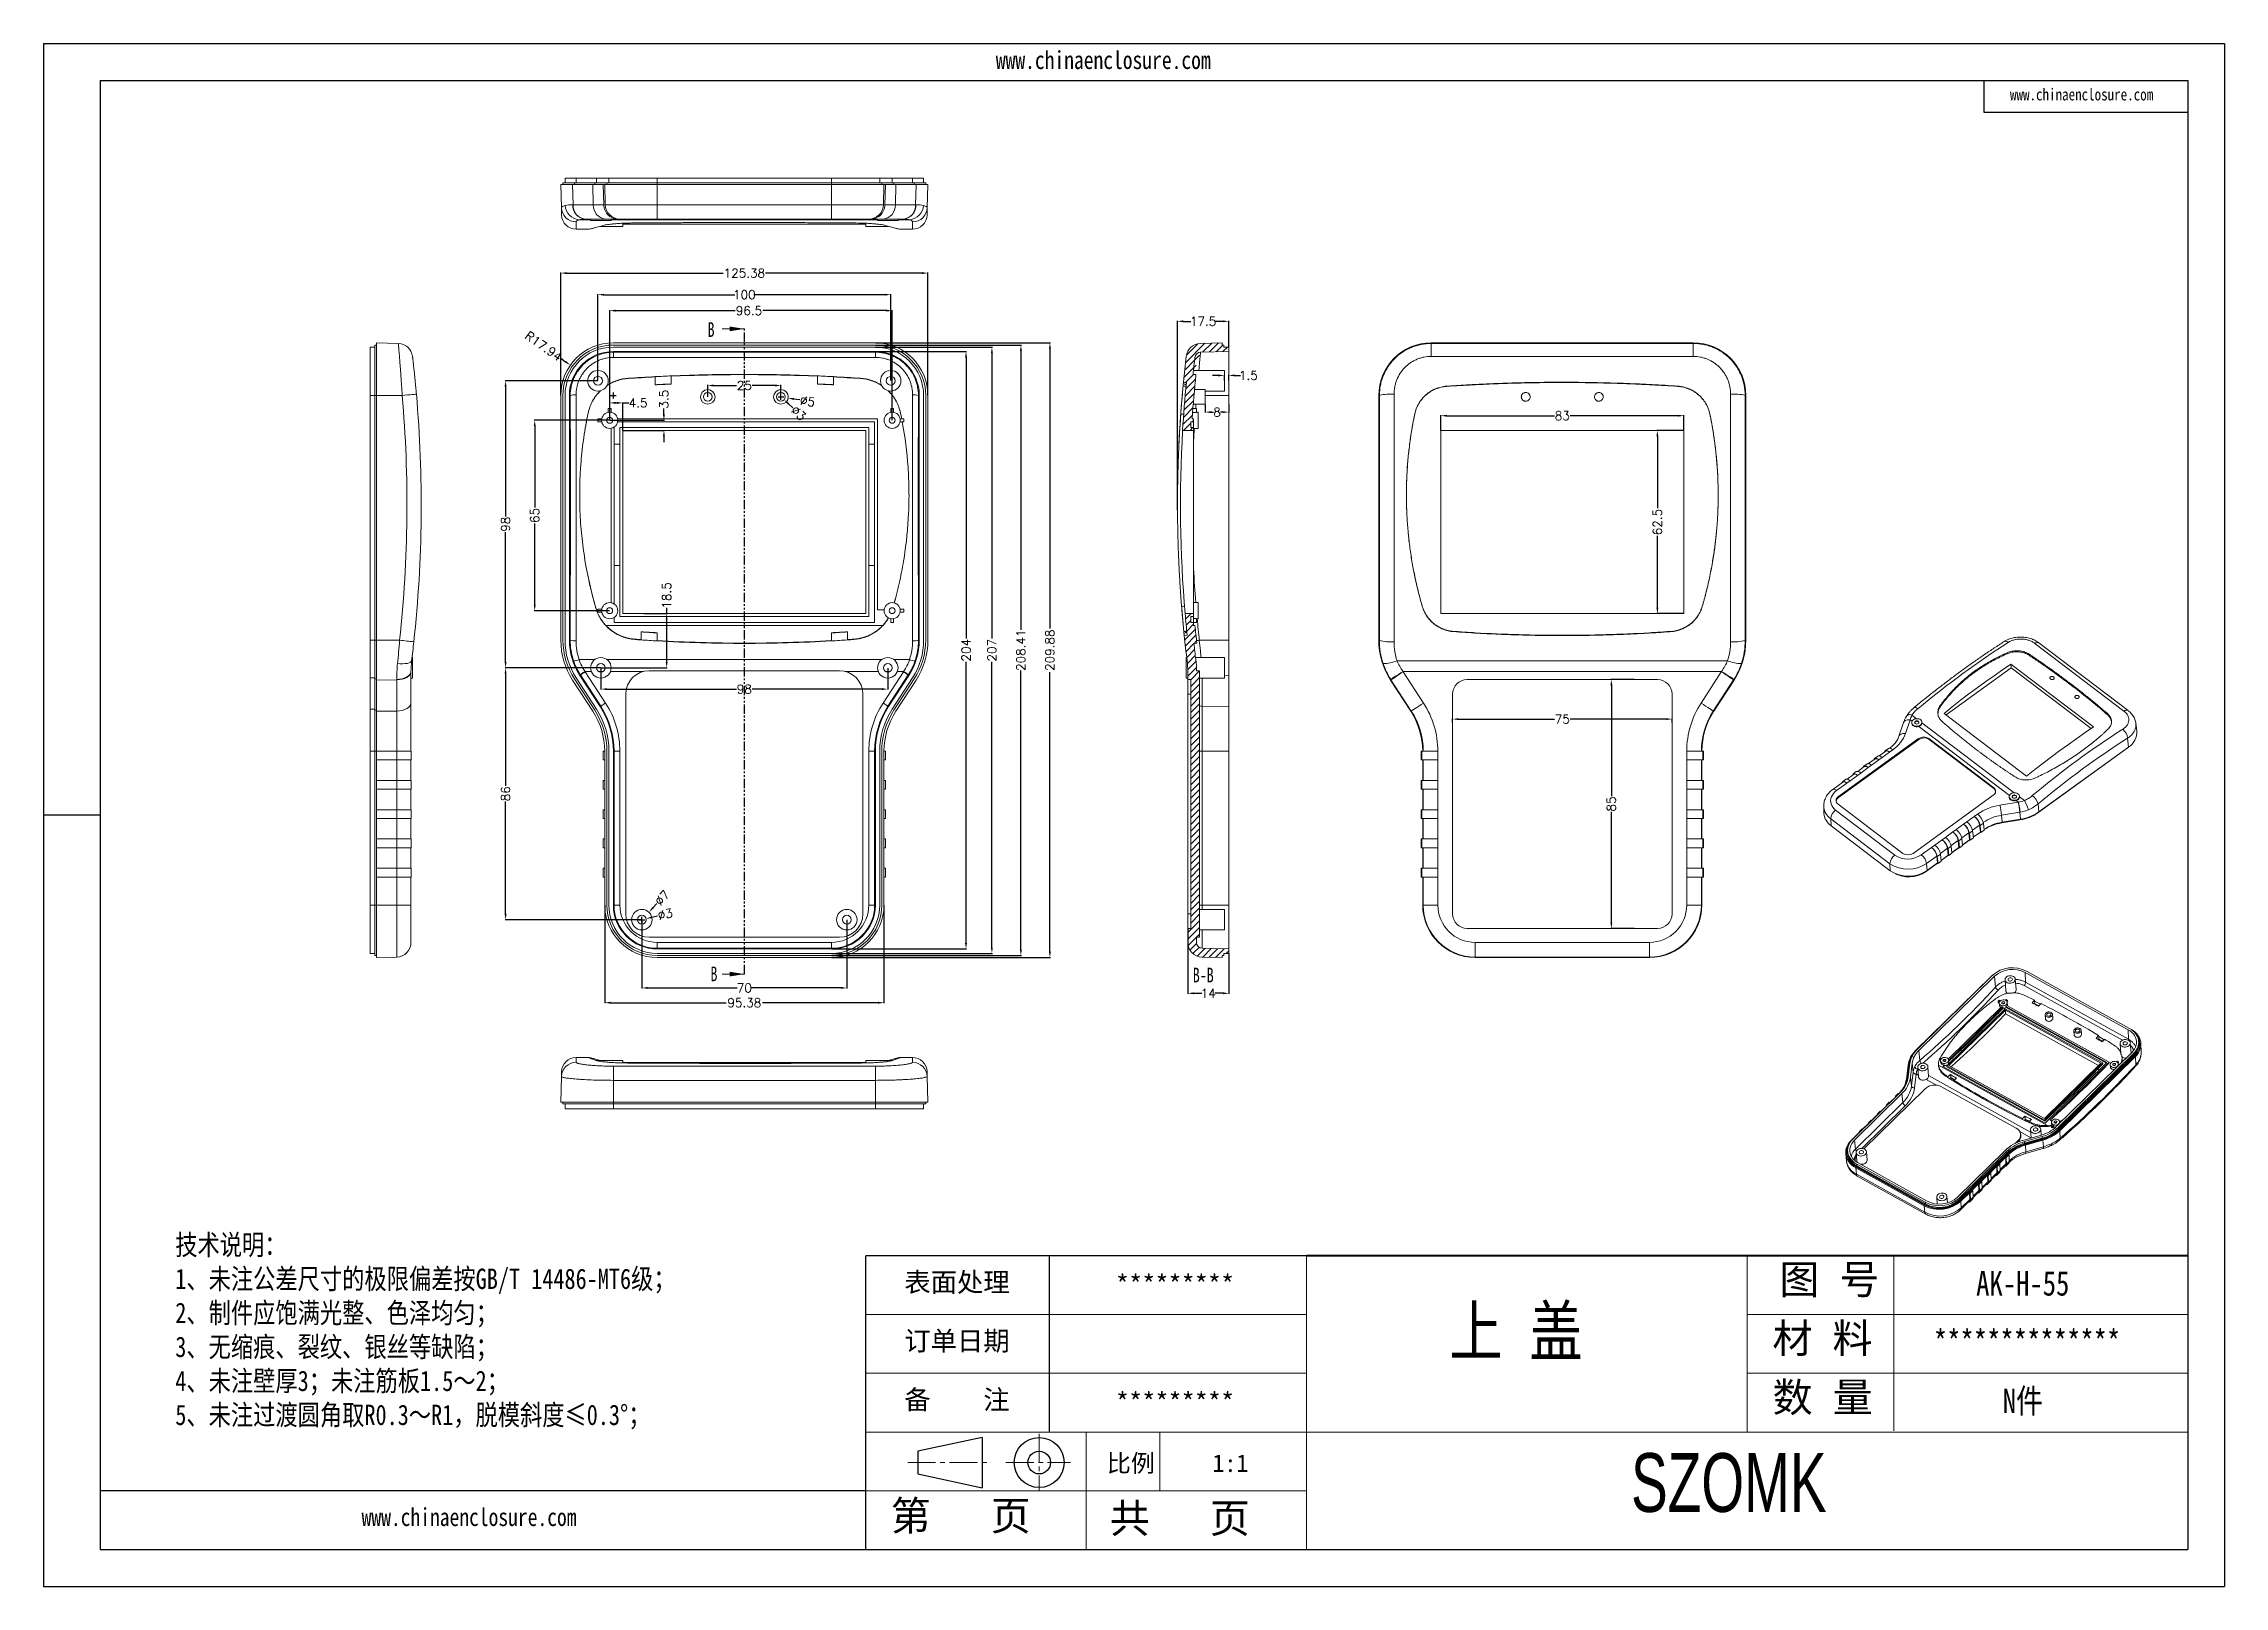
# Model space of a CAD drawing. Header units: inches. Extents: x 2685 to 4830, y 1126 to 1652.
# Drawn here: x 2685 to 3430, y 1126 to 1652 of the extents above; entities that cross this region are included whole.
import ezdxf

# ---------------------------------------------------------------- set-up
doc = ezdxf.new("R2010")
doc.units = ezdxf.units.IN
doc.header["$LTSCALE"] = 0.5
doc.linetypes.add('CENTER2', pattern=[28.575, 19.05, -3.175, 3.175, -3.175])
doc.linetypes.add('PHANTOM', pattern=[12.7, 6.35, -1.27, 1.27, -1.27, 1.27, -1.27])
doc.layers.add('文字', color=81, linetype='Continuous')
for name, color, linetype, lineweight in [('粗实线', 7, 'Continuous', 30), ('细实线', 3, 'Continuous', 9), ('细点划线', 2, 'CENTER2', 9)]:
    doc.layers.add(name, color=color, linetype=linetype, lineweight=lineweight)
doc.styles.add('SLDTEXTSTYLE6', font='TXT', dxfattribs={"width": 0.7})
doc.styles.get("Standard").update_dxf_attribs({"font": 'txt', "bigfont": 'gbcbig.shx'})
doc.styles.add('宋体', font='', dxfattribs={"width": 0.8, "height": 3.5})
doc.styles.add('长仿宋', font='', dxfattribs={"width": 0.7, "height": 4})
doc.styles.get('宋体').set_extended_font_data('SimSun')
doc.styles.get('长仿宋').set_extended_font_data('SimSun')
doc.dimstyles.new('3', dxfattribs={"dimtxt": 3, "dimasz": 2, "dimexe": 0.18, "dimexo": 0.0625, "dimgap": 0.2, "dimtad": 0, "dimzin": 12, "dimdsep": 46, "dimtxsty": 'Standard', "dimcen": 1, "dimclrd": 3, "dimclre": 3, "dimclrt": 256, "dimadec": 0, "dimazin": 0, "dimtfac": 1, "dimtofl": 0, "dimtmove": 0, "dimatfit": 3, "dimfxl": 1, "dimtolj": 1, "dimtzin": 0, "dimarcsym": 0})
pattern_1 = [(45, (45.5507, 0), (-1.122532, 1.122532), [])]

msp = doc.modelspace()

# ---------------------------------------------------------------- texts
at = {"color": 7, "linetype": 'Continuous', "char_height": 5, "attachment_point": 1, "style": 'SLDTEXTSTYLE6'}
for s, insert in [('B', (2911.957, 1557.251)), ('B', (2912.938, 1337.275)), ('B-B', (3077.705, 1336.881))]:
    msp.add_mtext(s, dxfattribs=dict(at, insert=insert))
at = {"char_height": 6.59898, "width": 3750.53325, "attachment_point": 1}
for s, insert in [('{\\fSimHei|b0|i0|c134|p49;表面处理}', (2979.153, 1232.832)), ('{\\fSimHei|b0|i0|c134|p49;*********}', (3051.429, 1231.984)), ('{\\fSimHei|b0|i0|c134|p49;订单日期}', (2979.153, 1212.766)), ('{\\fSimHei|b0|i0|c134|p49;备    注}', (2979.153, 1192.701)), ('{\\fSimHei|b0|i0|c134|p49;*********}', (3051.429, 1191.852))]:
    msp.add_mtext(s, dxfattribs=dict(at, insert=insert))
at = {"layer": '文字', "color": 0, "attachment_point": 1, "style": '宋体'}
for s, insert, char_height, width in [('www.chinaenclosure.com', (3010.41, 1649.856), 6.13122, 107.71966), ('www.chinaenclosure.com', (3356.85, 1637.086), 4.08748, 71.81311), ('{\\H1.111x;技术说明：\\P1、未注公差尺寸的极限偏差按GB/T 14486-MT6级；\\P2、制件应饱满光整、色泽均匀；\\P3、无缩痕、裂纹、银丝等缺陷；\\P4、未注壁厚3；未注筋板1.5～2；\\P5、未注过渡圆角取R0.3～R1，脱模斜度≤0.3%%D；}', (2730.121, 1245.767), 6.27057, 188.8024), ('{\\H1.111x;AK-H-55}', (3345.293, 1233.285), 7.52468, 86.99375), ('上 盖', (3165.269, 1221.204), 16.7215, 213.77849), ('{\\H1.111x;**************}', (3330.819, 1213.22), 7.52468, 86.99375), ('{\\H1.111x;N件}', (3354.395, 1193.154), 7.52468, 86.99375), ('www.chinaenclosure.com', (2793.776, 1152.392), 6.13122, 107.71966)]:
    msp.add_mtext(s, dxfattribs=dict(at, insert=insert, char_height=char_height, width=width))
at = {"layer": '粗实线', "insert": (3227.41, 1171.144), "char_height": 20.06581, "width": 225.01823, "attachment_point": 1, "style": '长仿宋'}
msp.add_mtext('{\\fSTXinwei|b0|i0|c134|p2;SZOMK}', dxfattribs=at)
at = {"layer": '细实线', "color": 7, "attachment_point": 1}
for s, insert, char_height, width in [('{\\fSimSun|b0|i0|c134|p54;图 号}', (3278.086, 1235.481), 10.03291, 50.16453), ('{\\fSimSun|b0|i0|c134|p54;材 料   }', (3275.707, 1215.415), 10.03291, 50.16453), ('{\\fSimSun|b0|i0|c134|p54;数 量}', (3275.756, 1195.25), 10.03291, 45.32994), ('{\\fSimSun|b0|i0|c134|p54;比例}', (3048.336, 1170.73), 6.01974, 26.4248), ('{\\fSimSun|b0|i0|c134|p54;1:1}', (3084.392, 1170.73), 6.01974, 26.4248), ('{\\fSimSun|b0|i0|c134|p54;第   页}', (2974.508, 1154.815), 10.03291, 75.2468), ('{\\fSimSun|b0|i0|c134|p54; 共   页}', (3042.541, 1153.962), 10.03291, 75.2468)]:
    msp.add_mtext(s, dxfattribs=dict(at, insert=insert, char_height=char_height, width=width))

# ---------------------------------------------------------------- blocks, each defined once
blk = doc.blocks.new('*D62')
at = {"color": 3, "lineweight": -2}
for p, q in [((2876.82, 1358.21), (2876.82, 1324.75)), ((2972.2, 1358.21), (2972.2, 1324.75)), ((2878.82, 1324.93), (2918.31, 1324.93)), ((2970.2, 1324.93), (2930.71, 1324.93))]:
    blk.add_line(p, q, dxfattribs=at)
at = {"color": 3}
for points in [[(2878.82, 1325.26), (2878.82, 1324.6), (2876.82, 1324.93)], [(2970.2, 1325.26), (2970.2, 1324.6), (2972.2, 1324.93)]]:
    blk.add_solid(points, dxfattribs=at)
at = {"layer": 'Defpoints', "color": 0}
for p in [(2876.82, 1358.28), (2972.2, 1358.28), (2972.2, 1324.93)]:
    blk.add_point(p, dxfattribs=at)
at = {"insert": (2924.51, 1324.93), "char_height": 3, "attachment_point": 5}
blk.add_mtext('\\A1;95.38', dxfattribs=at)
blk = doc.blocks.new('*D63')
at = {"color": 3, "lineweight": -2}
for p, q in [((2861.82, 1532.34), (2861.82, 1574.23)), ((2863.82, 1574.05), (2917.31, 1574.05)), ((2985.2, 1574.05), (2931.71, 1574.05)), ((2987.2, 1532.34), (2987.2, 1574.23))]:
    blk.add_line(p, q, dxfattribs=at)
at = {"color": 3}
for points in [[(2863.82, 1574.38), (2863.82, 1573.71), (2861.82, 1574.05)], [(2985.2, 1574.38), (2985.2, 1573.71), (2987.2, 1574.05)]]:
    blk.add_solid(points, dxfattribs=at)
at = {"layer": 'Defpoints', "color": 0}
for p in [(2987.2, 1574.05), (2861.82, 1532.28), (2987.2, 1532.28)]:
    blk.add_point(p, dxfattribs=at)
at = {"insert": (2924.51, 1574.05), "char_height": 3, "attachment_point": 5}
blk.add_mtext('\\A1;125.38', dxfattribs=at)
blk = doc.blocks.new('*D65')
at = {"color": 3, "lineweight": -2}
for p, q in [((2969.32, 1550.22), (3029.07, 1550.22)), ((3028.89, 1548.22), (3028.89, 1452.73)), ((3028.89, 1342.33), (3028.89, 1437.83)), ((2954.32, 1340.33), (3029.07, 1340.33))]:
    blk.add_line(p, q, dxfattribs=at)
at = {"color": 3}
for points in [[(3028.56, 1548.22), (3029.23, 1548.22), (3028.89, 1550.22)], [(3028.56, 1342.33), (3029.23, 1342.33), (3028.89, 1340.33)]]:
    blk.add_solid(points, dxfattribs=at)
at = {"layer": 'Defpoints', "color": 0}
for p in [(2969.26, 1550.22), (2954.26, 1340.33), (3028.89, 1340.33)]:
    blk.add_point(p, dxfattribs=at)
at = {"insert": (3028.89, 1445.28), "char_height": 3, "attachment_point": 5, "rotation": 90}
blk.add_mtext('\\A1;209.88', dxfattribs=at)
blk = doc.blocks.new('*D66')
at = {"color": 3, "lineweight": -2}
for p, q in [((2912.01, 1531.84), (2912.01, 1535.85)), ((2914.01, 1535.67), (2921.81, 1535.67)), ((2935.01, 1535.67), (2927.21, 1535.67)), ((2937.01, 1531.84), (2937.01, 1535.85))]:
    blk.add_line(p, q, dxfattribs=at)
at = {"color": 3}
for points in [[(2914.01, 1536), (2914.01, 1535.33), (2912.01, 1535.67)], [(2935.01, 1536), (2935.01, 1535.33), (2937.01, 1535.67)]]:
    blk.add_solid(points, dxfattribs=at)
at = {"layer": 'Defpoints', "color": 0}
for p in [(2937.01, 1535.67), (2912.01, 1531.78), (2937.01, 1531.78)]:
    blk.add_point(p, dxfattribs=at)
at = {"insert": (2924.51, 1535.67), "char_height": 3, "attachment_point": 5}
blk.add_mtext('\\A1;25', dxfattribs=at)
blk = doc.blocks.new('*D67')
at = {"color": 3, "lineweight": -2}
for p, q in [((2874.51, 1537.34), (2874.51, 1566.85)), ((2876.51, 1566.67), (2921.31, 1566.67)), ((2972.51, 1566.67), (2927.71, 1566.67)), ((2974.51, 1537.34), (2974.51, 1566.85))]:
    blk.add_line(p, q, dxfattribs=at)
at = {"color": 3}
for points in [[(2876.51, 1567.01), (2876.51, 1566.34), (2874.51, 1566.67)], [(2972.51, 1567.01), (2972.51, 1566.34), (2974.51, 1566.67)]]:
    blk.add_solid(points, dxfattribs=at)
at = {"layer": 'Defpoints', "color": 0}
for p in [(2974.51, 1566.67), (2874.51, 1537.28), (2974.51, 1537.28)]:
    blk.add_point(p, dxfattribs=at)
at = {"insert": (2924.51, 1566.67), "char_height": 3, "attachment_point": 5}
blk.add_mtext('\\A1;100', dxfattribs=at)
blk = doc.blocks.new('*D68')
at = {"color": 3, "lineweight": -2}
for p, q in [((2878.51, 1523.84), (2878.51, 1561.4)), ((2880.51, 1561.22), (2921.4, 1561.22)), ((2973.01, 1561.22), (2930.8, 1561.22)), ((2975.01, 1523.84), (2975.01, 1561.4))]:
    blk.add_line(p, q, dxfattribs=at)
at = {"color": 3}
for points in [[(2880.51, 1561.55), (2880.51, 1560.88), (2878.51, 1561.22)], [(2973.01, 1561.55), (2973.01, 1560.88), (2975.01, 1561.22)]]:
    blk.add_solid(points, dxfattribs=at)
at = {"layer": 'Defpoints', "color": 0}
for p in [(2975.01, 1561.22), (2878.51, 1523.78), (2975.01, 1523.78)]:
    blk.add_point(p, dxfattribs=at)
at = {"insert": (2926.1, 1561.22), "char_height": 3, "attachment_point": 5}
blk.add_mtext('\\A1;96.5', dxfattribs=at)
blk = doc.blocks.new('*D69')
at = {"color": 3, "lineweight": -2}
for p, q in [((2878.51, 1523.84), (2878.51, 1529.9)), ((2880.51, 1529.72), (2881.01, 1529.72)), ((2883.01, 1520.34), (2883.01, 1529.9)), ((2883.01, 1529.72), (2885.01, 1529.72))]:
    blk.add_line(p, q, dxfattribs=at)
at = {"color": 3}
for points in [[(2880.51, 1530.06), (2880.51, 1529.39), (2878.51, 1529.72)], [(2881.01, 1530.06), (2881.01, 1529.39), (2883.01, 1529.72)]]:
    blk.add_solid(points, dxfattribs=at)
at = {"layer": 'Defpoints', "color": 0}
for p in [(2883.01, 1529.72), (2878.51, 1523.78), (2883.01, 1520.28)]:
    blk.add_point(p, dxfattribs=at)
at = {"insert": (2888.21, 1529.72), "char_height": 3, "attachment_point": 5}
blk.add_mtext('\\A1;4.5', dxfattribs=at)
blk = doc.blocks.new('*D70')
at = {"color": 3, "lineweight": -2}
for p, q in [((2878.45, 1523.78), (2852.72, 1523.78)), ((2852.9, 1521.78), (2852.9, 1493.98)), ((2852.9, 1460.78), (2852.9, 1488.58)), ((2878.45, 1458.78), (2852.72, 1458.78))]:
    blk.add_line(p, q, dxfattribs=at)
at = {"color": 3}
for points in [[(2852.57, 1521.78), (2853.24, 1521.78), (2852.9, 1523.78)], [(2852.57, 1460.78), (2853.24, 1460.78), (2852.9, 1458.78)]]:
    blk.add_solid(points, dxfattribs=at)
at = {"layer": 'Defpoints', "color": 0}
for p in [(2852.9, 1523.78), (2878.51, 1523.78), (2878.51, 1458.78)]:
    blk.add_point(p, dxfattribs=at)
at = {"insert": (2852.9, 1491.28), "char_height": 3, "attachment_point": 5, "rotation": 90}
blk.add_mtext('\\A1;65', dxfattribs=at)
blk = doc.blocks.new('*D71')
at = {"color": 3, "lineweight": -2}
for p, q in [((2875.51, 1439.21), (2875.51, 1431.82)), ((2973.51, 1439.21), (2973.51, 1431.82)), ((2877.51, 1432), (2921.81, 1432)), ((2971.51, 1432), (2927.21, 1432))]:
    blk.add_line(p, q, dxfattribs=at)
at = {"color": 3}
for points in [[(2877.51, 1432.34), (2877.51, 1431.67), (2875.51, 1432)], [(2971.51, 1432.34), (2971.51, 1431.67), (2973.51, 1432)]]:
    blk.add_solid(points, dxfattribs=at)
at = {"layer": 'Defpoints', "color": 0}
for p in [(2875.51, 1439.28), (2973.51, 1439.28), (2973.51, 1432)]:
    blk.add_point(p, dxfattribs=at)
at = {"insert": (2924.51, 1432), "char_height": 3, "attachment_point": 5}
blk.add_mtext('\\A1;98', dxfattribs=at)
blk = doc.blocks.new('*D72')
at = {"color": 3, "lineweight": -2}
for p, q in [((2889.51, 1353.21), (2889.51, 1329.79)), ((2959.51, 1353.21), (2959.51, 1329.79)), ((2891.51, 1329.97), (2922.06, 1329.97)), ((2957.51, 1329.97), (2926.96, 1329.97))]:
    blk.add_line(p, q, dxfattribs=at)
at = {"color": 3}
for points in [[(2891.51, 1330.31), (2891.51, 1329.64), (2889.51, 1329.97)], [(2957.51, 1330.31), (2957.51, 1329.64), (2959.51, 1329.97)]]:
    blk.add_solid(points, dxfattribs=at)
at = {"layer": 'Defpoints', "color": 0}
for p in [(2889.51, 1353.28), (2959.51, 1353.28), (2959.51, 1329.97)]:
    blk.add_point(p, dxfattribs=at)
at = {"insert": (2924.51, 1329.97), "char_height": 3, "attachment_point": 5}
blk.add_mtext('\\A1;70', dxfattribs=at)
blk = doc.blocks.new('*D73')
at = {"color": 3, "lineweight": -2}
for p, q in [((2897.04, 1525.78), (2897.04, 1527.78)), ((2878.57, 1523.78), (2897.22, 1523.78)), ((2883.07, 1520.28), (2897.22, 1520.28)), ((2897.04, 1518.28), (2897.04, 1516.28))]:
    blk.add_line(p, q, dxfattribs=at)
at = {"color": 3}
for points in [[(2896.7, 1525.78), (2897.37, 1525.78), (2897.04, 1523.78)], [(2896.7, 1518.28), (2897.37, 1518.28), (2897.04, 1520.28)]]:
    blk.add_solid(points, dxfattribs=at)
at = {"layer": 'Defpoints', "color": 0}
for p in [(2878.51, 1523.78), (2883.01, 1520.28), (2897.04, 1523.78)]:
    blk.add_point(p, dxfattribs=at)
at = {"insert": (2897.04, 1530.98), "char_height": 3, "attachment_point": 5, "rotation": 90}
blk.add_mtext('\\A1;3.5', dxfattribs=at)
blk = doc.blocks.new('*D74')
at = {"color": 3, "lineweight": -2}
for p, q in [((2936.01, 1531.78), (2938.01, 1531.78)), ((2937.01, 1530.78), (2937.01, 1532.78)), ((2943.42, 1530.73), (2941.45, 1531.05))]:
    blk.add_line(p, q, dxfattribs=at)
at = {"color": 3}
blk.add_solid([(2941.5, 1531.38), (2941.4, 1530.72), (2939.48, 1531.37)], dxfattribs=at)
at = {"layer": 'Defpoints', "color": 0}
for p in [(2934.54, 1532.18), (2939.48, 1531.37)]:
    blk.add_point(p, dxfattribs=at)
at = {"insert": (2946.09, 1530.29), "char_height": 3, "attachment_point": 5, "rotation": 350.69829}
blk.add_mtext('\\A1;∅5', dxfattribs=at)
blk = doc.blocks.new('*D75')
at = {"color": 3, "lineweight": -2}
for p, q in [((2936.01, 1531.78), (2938.01, 1531.78)), ((2937.01, 1530.78), (2937.01, 1532.78)), ((2941.05, 1528.05), (2939.58, 1529.4))]:
    blk.add_line(p, q, dxfattribs=at)
at = {"color": 3}
blk.add_solid([(2939.81, 1529.65), (2939.35, 1529.16), (2938.11, 1530.76)], dxfattribs=at)
at = {"layer": 'Defpoints', "color": 0}
for p in [(2935.91, 1532.79), (2938.11, 1530.76)]:
    blk.add_point(p, dxfattribs=at)
at = {"insert": (2943.03, 1526.21), "char_height": 3, "attachment_point": 5, "rotation": 317.28706}
blk.add_mtext('\\A1;∅3', dxfattribs=at)
blk = doc.blocks.new('*D76')
at = {"color": 3, "lineweight": -2}
for p, q in [((2875.45, 1439.28), (2842.77, 1439.28)), ((2842.95, 1437.28), (2842.95, 1398.98)), ((2842.95, 1355.28), (2842.95, 1393.58)), ((2889.45, 1353.28), (2842.77, 1353.28))]:
    blk.add_line(p, q, dxfattribs=at)
at = {"color": 3}
for points in [[(2842.61, 1437.28), (2843.28, 1437.28), (2842.95, 1439.28)], [(2842.61, 1355.28), (2843.28, 1355.28), (2842.95, 1353.28)]]:
    blk.add_solid(points, dxfattribs=at)
at = {"layer": 'Defpoints', "color": 0}
for p in [(2842.95, 1439.28), (2875.51, 1439.28), (2889.51, 1353.28)]:
    blk.add_point(p, dxfattribs=at)
at = {"insert": (2842.95, 1396.28), "char_height": 3, "attachment_point": 5, "rotation": 90}
blk.add_mtext('\\A1;86', dxfattribs=at)
blk = doc.blocks.new('*D77')
at = {"color": 3, "lineweight": -2}
for p, q in [((2874.45, 1537.28), (2842.77, 1537.28)), ((2842.95, 1535.28), (2842.95, 1490.98)), ((2842.95, 1441.28), (2842.95, 1485.58)), ((2875.45, 1439.28), (2842.77, 1439.28))]:
    blk.add_line(p, q, dxfattribs=at)
at = {"color": 3}
for points in [[(2842.61, 1535.28), (2843.28, 1535.28), (2842.95, 1537.28)], [(2842.61, 1441.28), (2843.28, 1441.28), (2842.95, 1439.28)]]:
    blk.add_solid(points, dxfattribs=at)
at = {"layer": 'Defpoints', "color": 0}
for p in [(2842.95, 1537.28), (2874.51, 1537.28), (2875.51, 1439.28)]:
    blk.add_point(p, dxfattribs=at)
at = {"insert": (2842.95, 1488.28), "char_height": 3, "attachment_point": 5, "rotation": 90}
blk.add_mtext('\\A1;98', dxfattribs=at)
blk = doc.blocks.new('*D78')
at = {"color": 3, "lineweight": -2}
for p, q in [((2969.32, 1549.48), (3019.17, 1549.48)), ((3018.99, 1547.48), (3018.99, 1452.23)), ((3018.99, 1343.07), (3018.99, 1438.33)), ((2954.32, 1341.07), (3019.17, 1341.07))]:
    blk.add_line(p, q, dxfattribs=at)
at = {"color": 3}
for points in [[(3018.65, 1547.48), (3019.32, 1547.48), (3018.99, 1549.48)], [(3018.65, 1343.07), (3019.32, 1343.07), (3018.99, 1341.07)]]:
    blk.add_solid(points, dxfattribs=at)
at = {"layer": 'Defpoints', "color": 0}
for p in [(2969.26, 1549.48), (3018.99, 1549.48), (2954.26, 1341.07)]:
    blk.add_point(p, dxfattribs=at)
at = {"insert": (3018.99, 1445.28), "char_height": 3, "attachment_point": 5, "rotation": 90}
blk.add_mtext('\\A1;208.41', dxfattribs=at)
blk = doc.blocks.new('*D79')
at = {"color": 3, "lineweight": -2}
for p, q in [((2969.32, 1548.78), (3009.26, 1548.78)), ((3009.08, 1546.78), (3009.08, 1449.23)), ((3009.08, 1343.78), (3009.08, 1441.33)), ((2954.32, 1341.78), (3009.26, 1341.78))]:
    blk.add_line(p, q, dxfattribs=at)
at = {"color": 3}
for points in [[(3008.75, 1546.78), (3009.41, 1546.78), (3009.08, 1548.78)], [(3008.75, 1343.78), (3009.41, 1343.78), (3009.08, 1341.78)]]:
    blk.add_solid(points, dxfattribs=at)
at = {"layer": 'Defpoints', "color": 0}
for p in [(2969.26, 1548.78), (3009.08, 1548.78), (2954.26, 1341.78)]:
    blk.add_point(p, dxfattribs=at)
at = {"insert": (3009.08, 1445.28), "char_height": 3, "attachment_point": 5, "rotation": 90}
blk.add_mtext('\\A1;207', dxfattribs=at)
blk = doc.blocks.new('*D80')
at = {"color": 3, "lineweight": -2}
for p, q in [((2969.32, 1547.28), (3000.42, 1547.28)), ((3000.24, 1545.28), (3000.24, 1449.23)), ((3000.24, 1345.28), (3000.24, 1441.33)), ((2954.32, 1343.28), (3000.42, 1343.28))]:
    blk.add_line(p, q, dxfattribs=at)
at = {"color": 3}
for points in [[(2999.9, 1545.28), (3000.57, 1545.28), (3000.24, 1547.28)], [(2999.9, 1345.28), (3000.57, 1345.28), (3000.24, 1343.28)]]:
    blk.add_solid(points, dxfattribs=at)
at = {"layer": 'Defpoints', "color": 0}
for p in [(2969.26, 1547.28), (3000.24, 1547.28), (2954.26, 1343.28)]:
    blk.add_point(p, dxfattribs=at)
at = {"insert": (3000.24, 1445.28), "char_height": 3, "attachment_point": 5, "rotation": 90}
blk.add_mtext('\\A1;204', dxfattribs=at)
blk = doc.blocks.new('*D81')
at = {"color": 3, "lineweight": -2}
for p, q in [((3162.42, 1520.34), (3162.42, 1525.53)), ((3164.42, 1525.35), (3201.22, 1525.35)), ((3243.42, 1525.35), (3206.62, 1525.35)), ((3245.42, 1520.34), (3245.42, 1525.53))]:
    blk.add_line(p, q, dxfattribs=at)
at = {"color": 3}
for points in [[(3164.42, 1525.68), (3164.42, 1525.02), (3162.42, 1525.35)], [(3243.42, 1525.68), (3243.42, 1525.02), (3245.42, 1525.35)]]:
    blk.add_solid(points, dxfattribs=at)
at = {"layer": 'Defpoints', "color": 0}
for p in [(3162.42, 1520.28), (3245.42, 1525.35), (3245.42, 1520.28)]:
    blk.add_point(p, dxfattribs=at)
at = {"insert": (3203.92, 1525.35), "char_height": 3, "attachment_point": 5}
blk.add_mtext('\\A1;83', dxfattribs=at)
blk = doc.blocks.new('*D82')
at = {"color": 3, "lineweight": -2}
for p, q in [((3245.36, 1520.28), (3236.22, 1520.28)), ((3236.4, 1518.28), (3236.4, 1493.73)), ((3236.4, 1459.78), (3236.4, 1484.33)), ((3245.36, 1457.78), (3236.22, 1457.78))]:
    blk.add_line(p, q, dxfattribs=at)
at = {"color": 3}
for points in [[(3236.06, 1518.28), (3236.73, 1518.28), (3236.4, 1520.28)], [(3236.06, 1459.78), (3236.73, 1459.78), (3236.4, 1457.78)]]:
    blk.add_solid(points, dxfattribs=at)
at = {"layer": 'Defpoints', "color": 0}
for p in [(3245.42, 1520.28), (3236.4, 1457.78), (3245.42, 1457.78)]:
    blk.add_point(p, dxfattribs=at)
at = {"insert": (3236.4, 1489.03), "char_height": 3, "attachment_point": 5, "rotation": 90}
blk.add_mtext('\\A1;62.5', dxfattribs=at)
blk = doc.blocks.new('*D83')
at = {"color": 3, "lineweight": -2}
for p, q in [((2890.21, 1457.78), (2898.16, 1457.78)), ((2897.98, 1457.78), (2897.98, 1459.78)), ((2897.98, 1441.28), (2897.98, 1455.78)), ((2875.57, 1439.28), (2898.16, 1439.28))]:
    blk.add_line(p, q, dxfattribs=at)
at = {"color": 3}
for points in [[(2897.65, 1455.78), (2898.31, 1455.78), (2897.98, 1457.78)], [(2897.65, 1441.28), (2898.31, 1441.28), (2897.98, 1439.28)]]:
    blk.add_solid(points, dxfattribs=at)
at = {"layer": 'Defpoints', "color": 0}
for p in [(2890.15, 1457.78), (2875.51, 1439.28), (2897.98, 1439.28)]:
    blk.add_point(p, dxfattribs=at)
at = {"insert": (2897.98, 1463.98), "char_height": 3, "attachment_point": 5, "rotation": 90}
blk.add_mtext('\\A1;18.5', dxfattribs=at)
blk = doc.blocks.new('*D84')
at = {"color": 3, "lineweight": -2}
for p, q in [((2861.84, 1544.94), (2863.47, 1543.79)), ((2878.76, 1532.28), (2880.76, 1532.28)), ((2879.76, 1531.28), (2879.76, 1533.28))]:
    blk.add_line(p, q, dxfattribs=at)
at = {"color": 3}
blk.add_solid([(2863.66, 1544.06), (2863.28, 1543.51), (2865.11, 1542.63)], dxfattribs=at)
at = {"layer": 'Defpoints', "color": 0}
for p in [(2865.11, 1542.63), (2879.76, 1532.28)]:
    blk.add_point(p, dxfattribs=at)
at = {"insert": (2855.96, 1549.1), "char_height": 3, "attachment_point": 5, "rotation": 324.75174}
blk.add_mtext('\\A1;R17.94', dxfattribs=at)
blk = doc.blocks.new('*D85')
at = {"color": 3, "lineweight": -2}
for p, q in [((2894.63, 1358.76), (2893.26, 1357.3)), ((2888.51, 1353.28), (2890.51, 1353.28)), ((2889.51, 1352.28), (2889.51, 1354.28))]:
    blk.add_line(p, q, dxfattribs=at)
at = {"color": 3}
blk.add_solid([(2893.02, 1357.53), (2893.51, 1357.07), (2891.9, 1355.84)], dxfattribs=at)
at = {"layer": 'Defpoints', "color": 0}
for p in [(2891.9, 1355.84), (2887.12, 1350.72)]:
    blk.add_point(p, dxfattribs=at)
at = {"insert": (2896.47, 1360.73), "char_height": 3, "attachment_point": 5, "rotation": 46.96787}
blk.add_mtext('\\A1;∅7', dxfattribs=at)
blk = doc.blocks.new('*D86')
at = {"color": 3, "lineweight": -2}
for p, q in [((2888.51, 1353.28), (2890.51, 1353.28)), ((2889.51, 1352.28), (2889.51, 1354.28)), ((2894.86, 1354.53), (2892.92, 1354.07))]:
    blk.add_line(p, q, dxfattribs=at)
at = {"color": 3}
blk.add_solid([(2892.84, 1354.4), (2892.99, 1353.75), (2890.97, 1353.62)], dxfattribs=at)
at = {"layer": 'Defpoints', "color": 0}
for p in [(2888.05, 1352.94), (2890.97, 1353.62)]:
    blk.add_point(p, dxfattribs=at)
at = {"insert": (2897.49, 1355.14), "char_height": 3, "attachment_point": 5, "rotation": 13.15458}
blk.add_mtext('\\A1;∅3', dxfattribs=at)
blk = doc.blocks.new('*D87')
at = {"color": 3, "lineweight": -2}
for p, q in [((3075.98, 1350.21), (3075.98, 1327.96)), ((3089.98, 1341.71), (3089.98, 1327.96)), ((3077.98, 1328.14), (3080.78, 1328.14)), ((3087.98, 1328.14), (3085.18, 1328.14))]:
    blk.add_line(p, q, dxfattribs=at)
at = {"color": 3}
for points in [[(3077.98, 1328.48), (3077.98, 1327.81), (3075.98, 1328.14)], [(3087.98, 1328.48), (3087.98, 1327.81), (3089.98, 1328.14)]]:
    blk.add_solid(points, dxfattribs=at)
at = {"layer": 'Defpoints', "color": 0}
for p in [(3075.98, 1350.28), (3089.98, 1341.78), (3089.98, 1328.14)]:
    blk.add_point(p, dxfattribs=at)
at = {"insert": (3082.98, 1328.14), "char_height": 3, "attachment_point": 5}
blk.add_mtext('\\A1;14', dxfattribs=at)
blk = doc.blocks.new('*D88')
at = {"color": 3, "lineweight": -2}
for p, q in [((3072.48, 1493.13), (3072.48, 1557.75)), ((3074.48, 1557.57), (3077.03, 1557.57)), ((3087.98, 1557.57), (3085.43, 1557.57)), ((3089.98, 1548.84), (3089.98, 1557.75))]:
    blk.add_line(p, q, dxfattribs=at)
at = {"color": 3}
for points in [[(3074.48, 1557.91), (3074.48, 1557.24), (3072.48, 1557.57)], [(3087.98, 1557.91), (3087.98, 1557.24), (3089.98, 1557.57)]]:
    blk.add_solid(points, dxfattribs=at)
at = {"layer": 'Defpoints', "color": 0}
for p in [(3089.98, 1557.57), (3089.98, 1548.78), (3072.48, 1493.07)]:
    blk.add_point(p, dxfattribs=at)
at = {"insert": (3081.23, 1557.57), "char_height": 3, "attachment_point": 5}
blk.add_mtext('\\A1;17.5', dxfattribs=at)
blk = doc.blocks.new('*D89')
at = {"color": 3, "lineweight": -2}
for p, q in [((3081.98, 1529.21), (3081.98, 1526.4)), ((3089.98, 1529.21), (3089.98, 1526.4)), ((3083.98, 1526.58), (3084.78, 1526.58)), ((3087.98, 1526.58), (3087.18, 1526.58))]:
    blk.add_line(p, q, dxfattribs=at)
at = {"color": 3}
for points in [[(3083.98, 1526.91), (3083.98, 1526.24), (3081.98, 1526.58)], [(3087.98, 1526.91), (3087.98, 1526.24), (3089.98, 1526.58)]]:
    blk.add_solid(points, dxfattribs=at)
at = {"layer": 'Defpoints', "color": 0}
for p in [(3081.98, 1529.28), (3089.98, 1529.28), (3089.98, 1526.58)]:
    blk.add_point(p, dxfattribs=at)
at = {"insert": (3085.98, 1526.58), "char_height": 3, "attachment_point": 5}
blk.add_mtext('\\A1;8', dxfattribs=at)
blk = doc.blocks.new('*D90')
at = {"color": 3, "lineweight": -2}
for p, q in [((3086.48, 1539.1), (3084.48, 1539.1)), ((3088.48, 1537.34), (3088.48, 1539.28)), ((3089.98, 1537.34), (3089.98, 1539.28)), ((3091.98, 1539.1), (3093.98, 1539.1))]:
    blk.add_line(p, q, dxfattribs=at)
at = {"color": 3}
for points in [[(3086.48, 1539.43), (3086.48, 1538.77), (3088.48, 1539.1)], [(3091.98, 1539.43), (3091.98, 1538.77), (3089.98, 1539.1)]]:
    blk.add_solid(points, dxfattribs=at)
at = {"layer": 'Defpoints', "color": 0}
for p in [(3088.48, 1537.28), (3089.98, 1539.1), (3089.98, 1537.28)]:
    blk.add_point(p, dxfattribs=at)
at = {"insert": (3096.68, 1539.1), "char_height": 3, "attachment_point": 5}
blk.add_mtext('\\A1;1.5', dxfattribs=at)
blk = doc.blocks.new('*D91')
at = {"color": 3, "lineweight": -2}
for p, q in [((3166.42, 1420.58), (3166.42, 1421.94)), ((3168.42, 1421.76), (3201.22, 1421.76)), ((3239.42, 1421.76), (3206.62, 1421.76)), ((3241.42, 1420.58), (3241.42, 1421.94))]:
    blk.add_line(p, q, dxfattribs=at)
at = {"color": 3}
for points in [[(3168.42, 1422.09), (3168.42, 1421.43), (3166.42, 1421.76)], [(3239.42, 1422.09), (3239.42, 1421.43), (3241.42, 1421.76)]]:
    blk.add_solid(points, dxfattribs=at)
at = {"layer": 'Defpoints', "color": 0}
for p in [(3166.42, 1420.52), (3241.42, 1421.76), (3241.42, 1420.52)]:
    blk.add_point(p, dxfattribs=at)
at = {"insert": (3203.92, 1421.76), "char_height": 3, "attachment_point": 5}
blk.add_mtext('\\A1;75', dxfattribs=at)
blk = doc.blocks.new('*D92')
at = {"color": 3, "lineweight": -2}
for p, q in [((3228.45, 1435.28), (3220.5, 1435.28)), ((3220.68, 1433.28), (3220.68, 1395.48)), ((3220.68, 1352.28), (3220.68, 1390.08)), ((3228.45, 1350.28), (3220.5, 1350.28))]:
    blk.add_line(p, q, dxfattribs=at)
at = {"color": 3}
for points in [[(3220.35, 1433.28), (3221.02, 1433.28), (3220.68, 1435.28)], [(3220.35, 1352.28), (3221.02, 1352.28), (3220.68, 1350.28)]]:
    blk.add_solid(points, dxfattribs=at)
at = {"layer": 'Defpoints', "color": 0}
for p in [(3220.68, 1435.28), (3228.51, 1435.28), (3228.51, 1350.28)]:
    blk.add_point(p, dxfattribs=at)
at = {"insert": (3220.68, 1392.78), "char_height": 3, "attachment_point": 5, "rotation": 90}
blk.add_mtext('\\A1;85', dxfattribs=at)

# ---------------------------------------------------------------- dimensions: what is measured, and where the dimension line sits
for base, p1, p2, picture, middle in [((2987.201, 1574.0475), (2861.8163, 1532.2773), (2987.201, 1532.2773), '*D63', (2924.5086, 1574.0475)), ((2974.509, 1566.672), (2874.509, 1537.277), (2974.509, 1537.277), '*D67', (2924.509, 1566.672)), ((2975.009, 1561.215), (2878.509, 1523.777), (2975.009, 1523.777), '*D68', (2926.1, 1561.215)), ((3245.421, 1525.351), (3162.421, 1520.277), (3245.421, 1520.277), '*D81', (3203.921, 1525.351)), ((2972.201, 1324.9298), (2876.8163, 1358.2773), (2972.201, 1358.2773), '*D62', (2924.5086, 1324.9298)), ((2959.509, 1329.975), (2889.509, 1353.277), (2959.509, 1353.277), '*D72', (2924.509, 1329.975))]:
    dim = msp.add_linear_dim(base=base, p1=p1, p2=p2, dimstyle='3')
    dim.commit()
    dim.dimension.update_dxf_attribs({"geometry": picture, "text_midpoint": middle, "dimtype": 160})
for base, p1, p2, picture, middle in [((3089.981, 1557.574), (3072.485, 1493.068), (3089.981, 1548.777), '*D88', (3081.233, 1557.574)), ((2937.009, 1535.667), (2912.009, 1531.777), (2937.009, 1531.777), '*D66', (2924.509, 1535.667)), ((3089.981, 1539.102), (3088.481, 1537.277), (3089.981, 1537.277), '*D90', (3096.681, 1539.102)), ((2883.009, 1529.723), (2878.509, 1523.777), (2883.009, 1520.277), '*D69', (2888.209, 1529.723)), ((3089.981, 1526.577), (3081.981, 1529.277), (3089.981, 1529.277), '*D89', (3085.981, 1526.577)), ((2973.509, 1432.004), (2875.509, 1439.277), (2973.509, 1439.277), '*D71', (2924.509, 1432.004)), ((3241.421, 1421.759), (3166.421, 1420.522), (3241.421, 1420.522), '*D91', (3203.921, 1421.759)), ((3089.981, 1328.143), (3075.981, 1350.277), (3089.981, 1341.777), '*D87', (3082.981, 1328.143))]:
    dim = msp.add_linear_dim(base=base, p1=p1, p2=p2, dimstyle='3')
    dim.commit()
    dim.dimension.update_dxf_attribs({"geometry": picture, "text_midpoint": middle})
dim = msp.add_radius_dim(center=(2879.759, 1532.277), mpoint=(2865.106, 1542.632), dimstyle='3')
dim.commit()
dim.dimension.update_dxf_attribs({"geometry": '*D84', "text_midpoint": (2855.959, 1549.096)})
for base, p1, p2, picture, middle in [((3028.8936, 1340.3349), (2969.2586, 1550.2197), (2954.2586, 1340.3349), '*D65', (3028.8936, 1445.2773)), ((3018.986, 1549.483), (2954.259, 1341.072), (2969.259, 1549.483), '*D78', (3018.986, 1445.277)), ((3009.079, 1548.777), (2954.259, 1341.777), (2969.259, 1548.777), '*D79', (3009.079, 1445.277)), ((2852.904, 1523.777), (2878.509, 1458.777), (2878.509, 1523.777), '*D70', (2852.904, 1491.277)), ((2897.981, 1439.277), (2890.15, 1457.777), (2875.509, 1439.277), '*D83', (2897.981, 1463.977))]:
    dim = msp.add_linear_dim(base=base, p1=p1, p2=p2, angle=90, dimstyle='3')
    dim.commit()
    dim.dimension.update_dxf_attribs({"geometry": picture, "text_midpoint": middle, "dimtype": 160})
for base, p1, p2, picture, middle in [((3000.237, 1547.276), (2954.259, 1343.278), (2969.259, 1547.276), '*D80', (3000.237, 1445.277)), ((2842.946, 1537.277), (2875.509, 1439.277), (2874.509, 1537.277), '*D77', (2842.946, 1488.277)), ((2897.038, 1523.777), (2883.009, 1520.277), (2878.509, 1523.777), '*D73', (2897.038, 1530.977)), ((3236.395, 1457.777), (3245.421, 1520.277), (3245.421, 1457.777), '*D82', (3236.395, 1489.027)), ((2842.946, 1439.277), (2889.509, 1353.277), (2875.509, 1439.277), '*D76', (2842.946, 1396.277)), ((3220.683, 1435.277), (3228.511, 1350.277), (3228.511, 1435.277), '*D92', (3220.683, 1392.777))]:
    dim = msp.add_linear_dim(base=base, p1=p1, p2=p2, angle=90, dimstyle='3')
    dim.commit()
    dim.dimension.update_dxf_attribs({"geometry": picture, "text_midpoint": middle})
for p1, p2, picture, middle in [((2934.542, 1532.181), (2939.476, 1531.373), '*D74', (2946.088, 1530.29)), ((2935.907, 1532.795), (2938.111, 1530.76), '*D75', (2943.034, 1526.215)), ((2887.12, 1350.719), (2891.897, 1355.836), '*D85', (2896.469, 1360.733)), ((2888.048, 1352.936), (2890.969, 1353.619), '*D86', (2897.493, 1355.143))]:
    dim = msp.add_diameter_dim_2p(p1=p1, p2=p2, dimstyle='3')
    dim.commit()
    dim.dimension.update_dxf_attribs({"geometry": picture, "text_midpoint": middle})

# ---------------------------------------------------------------- hatches: boundary and pattern name
at = {"linetype": 'Continuous', "lineweight": 0}
h = msp.add_hatch(dxfattribs=at)
h.set_pattern_fill('ANSI31', color=4, scale=0.5, style=0)
h.set_pattern_definition(pattern_1)
edge = h.paths.add_edge_path(flags=0)
edge.add_line((3089.981, 1548.777), (3088.281, 1548.777))
edge.add_line((3088.281, 1548.777), (3088.281, 1549.483))
edge.add_line((3088.281, 1549.483), (3087.781, 1549.483))
edge.add_line((3087.781, 1549.483), (3087.781, 1550.22))
edge.add_line((3087.781, 1550.22), (3080.288, 1550.023))
edge.add_arc((3080.419, 1545.025), 5, 91.5, 173.289878)
edge.add_arc((3506.374, 1494.911), 433.893, 173.289878, 174.462878)
edge.add_line((3074.505, 1536.777), (3075.501, 1536.681))
edge.add_arc((3506.374, 1494.911), 432.893, 174.462878, 176.640665)
edge.add_line((3074.225, 1520.277), (3077.981, 1520.277))
edge.add_line((3077.981, 1520.277), (3077.981, 1521.277))
edge.add_line((3077.981, 1521.277), (3076.981, 1521.277))
edge.add_line((3076.981, 1521.277), (3076.981, 1523.277))
edge.add_line((3076.981, 1523.277), (3077.981, 1523.277))
edge.add_line((3077.981, 1523.277), (3077.981, 1524.277))
edge.add_line((3077.981, 1524.277), (3077.485, 1524.277))
edge.add_arc((3506.374, 1494.911), 429.893, 174.063037, 176.082992, ccw=False)
edge.add_spline(control_points=[(3078.787, 1539.376), (3078.455, 1539.408), (3078.123, 1539.441), (3077.791, 1539.473)], knot_values=[0.0000063, 0.0000063, 0.0000063, 0.0000063, 0.0010063, 0.0010063, 0.0010063, 0.0010063], weights=[1, 1, 1, 1], degree=3, periodic=0)
edge.add_arc((3506.374, 1494.911), 430.893, 173.289878, 174.063965, ccw=False)
edge.add_arc((3080.419, 1545.025), 2, 91.5, 173.289878, ccw=False)
edge.add_line((3080.366, 1547.024), (3089.981, 1547.276))
edge.add_line((3089.981, 1547.276), (3089.981, 1548.777))
h = msp.add_hatch(dxfattribs=at)
h.set_pattern_fill('ANSI31', color=4, scale=0.5, style=0)
h.set_pattern_definition(pattern_1)
edge = h.paths.add_edge_path(flags=0)
edge.add_line((3088.281, 1341.072), (3088.281, 1341.777))
edge.add_line((3088.281, 1341.777), (3089.981, 1341.777))
edge.add_line((3089.981, 1341.777), (3089.981, 1343.278))
edge.add_line((3089.981, 1343.278), (3080.928, 1343.515))
edge.add_arc((3080.981, 1345.515), 2, 180, 268.5, ccw=False)
edge.add_line((3078.981, 1345.515), (3078.981, 1347.277))
edge.add_line((3078.981, 1347.277), (3079.981, 1347.277))
edge.add_line((3079.981, 1347.277), (3079.981, 1438.277))
edge.add_line((3079.981, 1438.277), (3078.98, 1438.277))
edge.add_arc((3045.981, 1438.034), 33, 0.423061, 7.042652)
edge.add_arc((3506.374, 1494.911), 430.893, 186.303221, 187.042652, ccw=False)
edge.add_spline(control_points=[(3078.086, 1447.603), (3078.417, 1447.637), (3078.749, 1447.671), (3079.08, 1447.706)], knot_values=[0, 0, 0, 0, 0.001, 0.001, 0.001, 0.001], weights=[1, 1, 1, 1], degree=3, periodic=0)
edge.add_arc((3506.374, 1494.911), 429.893, 185.490626, 186.304149, ccw=False)
edge.add_line((3078.453, 1453.777), (3077.981, 1453.777))
edge.add_line((3077.981, 1453.777), (3077.981, 1454.777))
edge.add_line((3077.981, 1454.777), (3076.981, 1454.777))
edge.add_line((3076.981, 1454.777), (3076.981, 1456.777))
edge.add_line((3076.981, 1456.777), (3077.981, 1456.777))
edge.add_line((3077.981, 1456.777), (3077.981, 1457.777))
edge.add_line((3077.981, 1457.777), (3075.076, 1457.777))
edge.add_arc((3506.374, 1494.911), 432.893, 184.920859, 185.904308)
edge.add_line((3075.777, 1450.38), (3074.783, 1450.277))
edge.add_arc((3506.374, 1494.911), 433.893, 185.904308, 187.042652)
edge.add_arc((3045.981, 1438.034), 30, 0, 7.042652, ccw=False)
edge.add_line((3075.981, 1438.034), (3075.981, 1435.277))
edge.add_line((3075.981, 1435.277), (3076.981, 1435.277))
edge.add_line((3076.981, 1435.277), (3076.981, 1350.277))
edge.add_line((3076.981, 1350.277), (3075.981, 1350.277))
edge.add_line((3075.981, 1350.277), (3075.981, 1345.515))
edge.add_arc((3080.981, 1345.515), 5, 180, 268.5)
edge.add_line((3080.85, 1340.516), (3087.781, 1340.335))
edge.add_line((3087.781, 1340.335), (3087.781, 1341.072))
edge.add_line((3087.781, 1341.072), (3088.281, 1341.072))

# ---------------------------------------------------------------- linework, layer by layer
for p, q in [((2685.145, 1652.384), (3430.088, 1652.384)), ((2685.145, 1652.384), (2685.145, 1125.657)), ((3430.088, 1652.384), (3430.088, 1125.657)), ((2704.421, 1639.843), (3417.547, 1639.843)), ((2704.421, 1639.843), (2704.421, 1138.198)), ((3347.874, 1639.843), (3347.874, 1628.957)), ((3417.547, 1639.843), (3417.547, 1138.198)), ((3347.874, 1628.957), (3417.547, 1628.957)), ((2704.421, 1389.02), (2685.145, 1389.02)), ((2685.145, 1369.512), (2685.145, 1125.657)), ((3116.56, 1238.527), (2966.066, 1238.527)), ((2966.066, 1138.198), (2966.066, 1238.527)), ((3028.772, 1178.329), (3028.772, 1238.527)), ((2966.066, 1158.264), (2704.421, 1158.264)), ((2704.421, 1138.198), (3417.547, 1138.198)), ((2685.145, 1125.657), (3430.088, 1125.657)), ((2685.145, 1125.657), (3030.026, 1125.657))]:
    msp.add_line(p, q)
at = {"color": 7, "linetype": 'Continuous', "lineweight": 15}
for p, q in [((2862.024, 1596.371), (2861.816, 1604.303)), ((2865.84, 1604.303), (2861.816, 1604.303)), ((2862.553, 1604.303), (2862.553, 1604.803)), ((2862.553, 1604.803), (2866.458, 1604.803)), ((2863.259, 1604.803), (2863.259, 1606.503)), ((2863.259, 1606.503), (2867.05, 1606.503)), ((2865.84, 1604.303), (2865.992, 1597.373)), ((2865.84, 1604.303), (2872.774, 1604.303)), ((2866.458, 1604.303), (2866.458, 1604.803)), ((2866.458, 1604.803), (2873.392, 1604.803)), ((2867.05, 1604.803), (2867.05, 1606.503)), ((2867.05, 1606.503), (2873.983, 1606.503)), ((2872.926, 1597.373), (2872.774, 1604.303)), ((2872.774, 1604.303), (2876.816, 1604.303)), ((2873.392, 1604.303), (2873.392, 1604.803)), ((2873.392, 1604.803), (2877.553, 1604.803)), ((2873.983, 1604.803), (2873.983, 1606.503)), ((2873.983, 1606.503), (2878.259, 1606.503)), ((2876.316, 1604.29), (2876.816, 1604.303)), ((2876.498, 1597.359), (2876.316, 1604.29)), ((2876.816, 1604.303), (2876.998, 1597.373)), ((2876.816, 1604.303), (2894.759, 1604.303)), ((2877.553, 1604.303), (2877.553, 1604.803)), ((2877.553, 1604.803), (2894.759, 1604.803)), ((2878.259, 1604.803), (2878.259, 1606.503)), ((2878.259, 1606.503), (2894.759, 1606.503)), ((2894.759, 1604.803), (2894.759, 1606.503)), ((2894.759, 1606.503), (2954.259, 1606.503)), ((2894.759, 1604.303), (2894.759, 1604.803)), ((2894.759, 1604.803), (2954.259, 1604.803)), ((2894.759, 1604.303), (2894.759, 1597.373)), ((2894.759, 1604.303), (2954.259, 1604.303)), ((2954.259, 1604.803), (2954.259, 1606.503)), ((2954.259, 1606.503), (2970.759, 1606.503)), ((2954.259, 1604.303), (2954.259, 1604.803)), ((2954.259, 1604.803), (2971.464, 1604.803)), ((2954.259, 1604.303), (2954.259, 1597.373)), ((2954.259, 1604.303), (2972.201, 1604.303)), ((2970.759, 1604.803), (2970.759, 1606.503)), ((2970.759, 1606.503), (2975.034, 1606.503)), ((2971.464, 1604.303), (2971.464, 1604.803)), ((2971.464, 1604.803), (2975.626, 1604.803)), ((2972.201, 1604.303), (2972.02, 1597.373)), ((2972.701, 1604.29), (2972.201, 1604.303)), ((2972.201, 1604.303), (2976.244, 1604.303)), ((2972.519, 1597.359), (2972.701, 1604.29)), ((2975.034, 1604.803), (2975.034, 1606.503)), ((2975.034, 1606.503), (2981.967, 1606.503)), ((2975.626, 1604.303), (2975.626, 1604.803)), ((2975.626, 1604.803), (2982.559, 1604.803)), ((2976.244, 1604.303), (2976.091, 1597.373)), ((2976.244, 1604.303), (2983.177, 1604.303)), ((2981.967, 1604.803), (2981.967, 1606.503)), ((2981.967, 1606.503), (2985.759, 1606.503)), ((2982.559, 1604.303), (2982.559, 1604.803)), ((2982.559, 1604.803), (2986.464, 1604.803)), ((2983.025, 1597.373), (2983.177, 1604.303)), ((2987.201, 1604.303), (2983.177, 1604.303)), ((2985.759, 1604.803), (2985.759, 1606.503)), ((2986.464, 1604.303), (2986.464, 1604.803)), ((2987.201, 1604.303), (2986.993, 1596.371)), ((2865.9, 1597.373), (2865.992, 1597.373)), ((2865.992, 1597.373), (2872.926, 1597.373)), ((2876.998, 1597.373), (2894.759, 1597.373)), ((2894.759, 1597.373), (2954.259, 1597.373)), ((2894.759, 1592.503), (2894.759, 1597.373)), ((2954.259, 1597.373), (2972.02, 1597.373)), ((2954.259, 1592.503), (2954.259, 1597.373)), ((2976.091, 1597.373), (2983.025, 1597.373)), ((2983.025, 1597.373), (2983.117, 1597.373)), ((2867.088, 1589.003), (2871.338, 1589.003)), ((2870.184, 1592.503), (2870.111, 1592.503)), ((2877.118, 1592.503), (2870.184, 1592.503)), ((2872.009, 1592.503), (2872.009, 1592.003)), ((2872.009, 1592.003), (2879.009, 1592.003)), ((2875.265, 1590.003), (2883.009, 1590.003)), ((2880.869, 1592.503), (2877.118, 1592.503)), ((2879.009, 1592.003), (2879.009, 1592.503)), ((2894.759, 1592.503), (2881.996, 1592.503)), ((2883.009, 1590.949), (2883.009, 1590.003)), ((2883.009, 1590.747), (2966.009, 1590.747)), ((2954.259, 1592.503), (2894.759, 1592.503)), ((2967.021, 1592.503), (2954.259, 1592.503)), ((2966.009, 1590.003), (2966.009, 1591.021)), ((2966.009, 1590.003), (2973.753, 1590.003)), ((2971.899, 1592.503), (2968.148, 1592.503)), ((2970.009, 1592.503), (2970.009, 1592.003)), ((2977.009, 1592.003), (2970.009, 1592.003)), ((2978.833, 1592.503), (2971.899, 1592.503)), ((2977.009, 1592.003), (2977.009, 1592.503)), ((2977.677, 1589.003), (2981.93, 1589.003)), ((2978.907, 1592.503), (2978.833, 1592.503)), ((2798.837, 1549.483), (2798.337, 1549.483)), ((2798.337, 1532.277), (2798.337, 1549.483)), ((2798.837, 1550.22), (2806.33, 1550.023)), ((2798.837, 1532.277), (2798.837, 1550.22)), ((2969.259, 1550.22), (2879.759, 1550.22)), ((2969.259, 1549.483), (2879.759, 1549.483)), ((3087.781, 1550.22), (3080.288, 1550.023)), ((3087.781, 1550.22), (3087.781, 1549.483)), ((3087.781, 1549.483), (3088.281, 1549.483)), ((3088.281, 1549.483), (3088.281, 1548.777)), ((3159.171, 1550.22), (3159.171, 1550.023)), ((3159.171, 1550.22), (3248.671, 1550.22)), ((3159.171, 1550.023), (3159.171, 1545.609)), ((3159.171, 1550.023), (3248.671, 1550.023)), ((3248.671, 1550.22), (3248.671, 1550.023)), ((3248.671, 1550.023), (3248.671, 1545.609)), ((2798.337, 1548.777), (2796.637, 1548.777)), ((2796.637, 1532.277), (2796.637, 1548.777)), ((2969.259, 1548.777), (2879.759, 1548.777)), ((2879.759, 1547.276), (2879.759, 1547.024)), ((2969.259, 1547.276), (2879.759, 1547.276)), ((2969.259, 1547.024), (2879.759, 1547.024)), ((2879.759, 1547.024), (2879.759, 1545.259)), ((2879.759, 1545.259), (2969.259, 1545.259)), ((2969.259, 1547.276), (2969.259, 1547.024)), ((2969.259, 1547.024), (2969.259, 1545.259)), ((3089.981, 1547.276), (3080.366, 1547.024)), ((3088.281, 1548.777), (3089.981, 1548.777)), ((3089.981, 1548.777), (3089.981, 1547.276)), ((3089.981, 1532.277), (3089.981, 1547.276)), ((3248.671, 1545.609), (3159.171, 1545.609)), ((2884.817, 1538.045), (2884.82, 1538.139)), ((2894.009, 1538.591), (2894.009, 1535.885)), ((2899.509, 1536.146), (2899.509, 1538.849)), ((2949.509, 1538.849), (2949.509, 1536.146)), ((2955.009, 1535.885), (2955.009, 1538.591)), ((2964.198, 1538.139), (2964.2, 1538.045)), ((3074.981, 1536.191), (3075.449, 1536.146)), ((3075.424, 1535.885), (3074.981, 1535.927)), ((3077.791, 1539.473), (3078.787, 1539.376)), ((3088.481, 1540.777), (3077.929, 1540.777)), ((3088.481, 1537.277), (3088.481, 1540.777)), ((3088.481, 1533.777), (3088.481, 1537.277)), ((3228.921, 1536.146), (3228.921, 1536.191)), ((2798.337, 1532.277), (2796.637, 1532.277)), ((2796.637, 1448.683), (2796.637, 1532.277)), ((2798.837, 1532.277), (2798.337, 1532.277)), ((2798.337, 1448.683), (2798.337, 1532.277)), ((2798.837, 1532.277), (2807.637, 1532.277)), ((2798.837, 1448.683), (2798.837, 1532.277)), ((2861.816, 1532.277), (2861.816, 1448.683)), ((2862.553, 1532.277), (2862.553, 1448.683)), ((2863.259, 1532.277), (2863.259, 1448.683)), ((2864.76, 1532.277), (2865.046, 1532.277)), ((2864.76, 1532.277), (2864.76, 1448.683)), ((2878.009, 1527.777), (2878.009, 1526.481)), ((2879.009, 1527.777), (2878.009, 1527.777)), ((2879.009, 1526.481), (2879.009, 1527.777)), ((2974.509, 1527.777), (2974.509, 1526.481)), ((2975.509, 1527.777), (2974.509, 1527.777)), ((2975.509, 1526.481), (2975.509, 1527.777)), ((2984.258, 1532.277), (2983.972, 1532.277)), ((2984.258, 1448.683), (2984.258, 1532.277)), ((2985.759, 1448.683), (2985.759, 1532.277)), ((2986.464, 1448.683), (2986.464, 1532.277)), ((2987.201, 1448.683), (2987.201, 1532.277)), ((3074.141, 1532.832), (3074.131, 1532.713)), ((3075.184, 1533.277), (3075.183, 1533.277)), ((3077.739, 1527.777), (3078.981, 1527.777)), ((3077.857, 1529.277), (3081.981, 1529.277)), ((3081.981, 1534.277), (3078.287, 1534.277)), ((3078.981, 1527.777), (3078.981, 1526.481)), ((3081.981, 1534.277), (3081.981, 1529.277)), ((3081.981, 1533.777), (3088.481, 1533.777)), ((3089.981, 1448.683), (3089.981, 1532.277)), ((3141.229, 1532.277), (3141.459, 1532.277)), ((3141.229, 1448.683), (3141.229, 1532.277)), ((3266.614, 1532.277), (3266.383, 1532.277)), ((3266.614, 1532.277), (3266.614, 1448.683)), ((2871.145, 1526.267), (2871.141, 1526.178)), ((2874.509, 1524.277), (2874.509, 1523.277)), ((2875.804, 1524.277), (2874.509, 1524.277)), ((2874.509, 1523.277), (2875.804, 1523.277)), ((2879.009, 1461.481), (2879.009, 1521.073)), ((2880.009, 1461.082), (2880.009, 1521.472)), ((2881.213, 1524.277), (2970.009, 1524.277)), ((2881.213, 1523.277), (2969.009, 1523.277)), ((2882.009, 1521.277), (2967.009, 1521.277)), ((2882.009, 1456.777), (2882.009, 1521.277)), ((2883.009, 1520.277), (2966.009, 1520.277)), ((2883.009, 1457.777), (2883.009, 1520.277)), ((2966.009, 1520.277), (2966.009, 1457.777)), ((2967.009, 1521.277), (2967.009, 1456.777)), ((2969.009, 1523.277), (2969.009, 1454.777)), ((2970.009, 1524.277), (2970.009, 1459.03)), ((2979.009, 1524.277), (2977.713, 1524.277)), ((2977.713, 1523.277), (2979.009, 1523.277)), ((2977.876, 1526.178), (2977.872, 1526.267)), ((2979.009, 1523.277), (2979.009, 1524.277)), ((3077.981, 1520.277), (3074.225, 1520.277)), ((3077.981, 1523.277), (3076.981, 1523.277)), ((3076.981, 1521.277), (3076.981, 1523.277)), ((3077.981, 1521.277), (3076.981, 1521.277)), ((3077.981, 1524.277), (3077.485, 1524.277)), ((3077.642, 1526.481), (3078.981, 1526.481)), ((3077.981, 1524.277), (3077.981, 1523.277)), ((3077.981, 1523.277), (3077.981, 1521.277)), ((3077.981, 1521.277), (3077.981, 1520.277)), ((3077.981, 1521.027), (3079.481, 1521.027)), ((3077.981, 1520.277), (3077.981, 1457.777)), ((3079.481, 1526.527), (3078.981, 1526.527)), ((3079.481, 1526.527), (3079.481, 1521.027)), ((3245.421, 1520.277), (3162.421, 1520.277)), ((3162.421, 1520.277), (3162.421, 1457.777)), ((3245.421, 1457.777), (3245.421, 1520.277)), ((3254.336, 1525.929), (3254.34, 1525.839)), ((2880.009, 1515.638), (2882.009, 1515.638)), ((2967.009, 1515.638), (2969.009, 1515.638)), ((2882.009, 1474.183), (2880.009, 1474.183)), ((2969.009, 1474.183), (2967.009, 1474.183)), ((3079.481, 1461.527), (3077.981, 1461.527)), ((3079.481, 1461.527), (3079.481, 1456.027)), ((2873.786, 1459.757), (2873.789, 1459.665)), ((2874.509, 1459.03), (2874.019, 1459.03)), ((2874.509, 1459.277), (2874.509, 1458.277)), ((2875.804, 1459.277), (2874.509, 1459.277)), ((2874.509, 1458.277), (2875.804, 1458.277)), ((2971.823, 1453.777), (2877.195, 1453.777)), ((2880.009, 1454.777), (2880.009, 1456.472)), ((2880.009, 1454.777), (2969.009, 1454.777)), ((2882.009, 1456.777), (2967.009, 1456.777)), ((2966.009, 1457.777), (2883.009, 1457.777)), ((2972.27, 1459.03), (2970.009, 1459.03)), ((2974.509, 1456.073), (2974.509, 1454.777)), ((2974.509, 1454.777), (2975.509, 1454.777)), ((2975.509, 1454.777), (2975.509, 1456.073)), ((2979.009, 1459.277), (2977.713, 1459.277)), ((2977.713, 1458.277), (2979.009, 1458.277)), ((2979.009, 1458.277), (2979.009, 1459.277)), ((3075.076, 1457.777), (3077.981, 1457.777)), ((3077.981, 1456.777), (3076.981, 1456.777)), ((3076.981, 1454.777), (3076.981, 1456.777)), ((3077.981, 1454.777), (3076.981, 1454.777)), ((3077.981, 1457.777), (3077.981, 1456.777)), ((3077.981, 1456.777), (3077.981, 1454.777)), ((3078.981, 1456.073), (3077.981, 1456.073)), ((3077.981, 1454.777), (3077.981, 1453.777)), ((3077.981, 1454.777), (3078.981, 1454.777)), ((3077.981, 1453.777), (3078.453, 1453.777)), ((3078.981, 1456.073), (3078.981, 1454.777)), ((3078.981, 1456.027), (3079.481, 1456.027)), ((3162.421, 1457.777), (3245.421, 1457.777)), ((2798.337, 1448.683), (2796.637, 1448.683)), ((2796.637, 1435.884), (2796.637, 1448.683)), ((2798.837, 1448.683), (2798.337, 1448.683)), ((2798.337, 1435.499), (2798.337, 1448.683)), ((2798.837, 1448.683), (2798.837, 1435.098)), ((2798.837, 1448.683), (2806.769, 1448.683)), ((2865.023, 1448.683), (2864.76, 1448.683)), ((2887.105, 1448.95), (2887.101, 1449.05)), ((2889.259, 1451.59), (2889.259, 1448.899)), ((2894.759, 1448.556), (2894.759, 1451.241)), ((2954.259, 1451.241), (2954.259, 1448.556)), ((2959.759, 1448.899), (2959.759, 1451.59)), ((2961.916, 1449.05), (2961.913, 1448.95)), ((2984.258, 1448.683), (2983.994, 1448.683)), ((3075.777, 1450.38), (3074.783, 1450.277)), ((3075.181, 1451.542), (3075.654, 1451.59)), ((3079.08, 1447.706), (3078.086, 1447.603)), ((3089.981, 1448.683), (3079.927, 1448.683)), ((3089.981, 1436.701), (3089.981, 1448.683)), ((3141.229, 1448.683), (3141.437, 1448.683)), ((3168.671, 1451.542), (3168.671, 1451.59)), ((3239.171, 1451.59), (3239.171, 1451.542)), ((3266.406, 1448.683), (3266.614, 1448.683)), ((3395.771, 1424.515), (3365.331, 1447.621)), ((3397.198, 1424.678), (3366.758, 1447.785)), ((2810.637, 1438.034), (2810.637, 1437.919)), ((2810.637, 1437.919), (2810.637, 1427.242)), ((2811.137, 1442.777), (2810.988, 1442.777)), ((2811.137, 1442.777), (2811.137, 1435.777)), ((2873.412, 1442.08), (2868.054, 1442.08)), ((2870.111, 1438.034), (2872.237, 1438.034)), ((2877.118, 1427.242), (2870.184, 1437.919)), ((2874.67, 1438.034), (2876.347, 1438.034)), ((2971.412, 1442.08), (2877.605, 1442.08)), ((2878.78, 1438.034), (2890.049, 1438.034)), ((2892.009, 1438.277), (2957.009, 1438.277)), ((2958.968, 1438.034), (2970.237, 1438.034)), ((2978.833, 1437.919), (2971.899, 1427.242)), ((2972.67, 1438.034), (2974.347, 1438.034)), ((2980.963, 1442.08), (2975.605, 1442.08)), ((2976.78, 1438.034), (2978.907, 1438.034)), ((3075.624, 1442.777), (3075.481, 1442.777)), ((3075.481, 1439.277), (3075.481, 1442.777)), ((3075.481, 1435.777), (3075.481, 1439.277)), ((3075.981, 1438.034), (3075.981, 1435.277)), ((3088.481, 1442.777), (3078.647, 1442.777)), ((3078.98, 1438.277), (3079.981, 1438.277)), ((3079.981, 1438.277), (3079.981, 1347.277)), ((3088.481, 1439.277), (3088.481, 1442.777)), ((3088.481, 1435.777), (3088.481, 1439.277)), ((3147.467, 1441.712), (3152.407, 1441.712)), ((3147.467, 1441.712), (3260.376, 1441.712)), ((3151.65, 1438.034), (3149.523, 1438.034)), ((3258.32, 1438.034), (3149.523, 1438.034)), ((3149.597, 1437.919), (3156.531, 1427.242)), ((3251.312, 1427.242), (3258.246, 1437.919)), ((3255.436, 1441.712), (3260.376, 1441.712)), ((3258.32, 1438.034), (3256.193, 1438.034)), ((3357.241, 1439.238), (3335.015, 1423.177)), ((3385.373, 1419.076), (3357.144, 1440.504)), ((3357.241, 1439.238), (3357.144, 1440.504)), ((3384.538, 1418.518), (3357.241, 1439.238)), ((3366.622, 1441.383), (3366.626, 1441.544)), ((3368.593, 1440.194), (3368.589, 1440.024)), ((2798.337, 1435.884), (2796.637, 1435.884)), ((2796.637, 1425.207), (2796.637, 1435.884)), ((2798.837, 1435.499), (2798.337, 1435.499)), ((2798.337, 1424.823), (2798.337, 1435.499)), ((2805.768, 1435.197), (2798.837, 1435.098)), ((2798.837, 1424.421), (2798.837, 1435.098)), ((2805.768, 1435.197), (2805.768, 1435.34)), ((2805.768, 1424.52), (2805.768, 1435.197)), ((2810.637, 1435.777), (2811.137, 1435.777)), ((2865.84, 1435.098), (2872.774, 1424.421)), ((2866.458, 1435.499), (2873.392, 1424.823)), ((2867.05, 1435.884), (2873.983, 1425.207)), ((2868.309, 1436.701), (2868.508, 1436.83)), ((2868.309, 1436.701), (2875.242, 1426.024)), ((2868.508, 1436.83), (2875.441, 1426.154)), ((2973.576, 1426.154), (2980.51, 1436.83)), ((2973.775, 1426.024), (2980.709, 1436.701)), ((2975.034, 1425.207), (2981.967, 1435.884)), ((2975.626, 1424.823), (2982.559, 1435.499)), ((2976.244, 1424.421), (2983.177, 1435.098)), ((2980.51, 1436.83), (2980.709, 1436.701)), ((3075.481, 1435.777), (3075.981, 1435.777)), ((3075.981, 1435.277), (3076.981, 1435.277)), ((3075.981, 1435.277), (3075.981, 1430.277)), ((3076.981, 1435.277), (3076.981, 1350.277)), ((3079.981, 1435.777), (3088.481, 1435.777)), ((3089.981, 1426.024), (3089.981, 1436.701)), ((3145.405, 1435.197), (3145.253, 1435.098)), ((3152.186, 1424.421), (3145.253, 1435.098)), ((3152.339, 1424.52), (3145.405, 1435.197)), ((3236.421, 1435.277), (3171.421, 1435.277)), ((3262.438, 1435.197), (3255.504, 1424.52)), ((3262.59, 1435.098), (3255.656, 1424.421)), ((3262.59, 1435.098), (3262.438, 1435.197)), ((2798.337, 1425.207), (2796.637, 1425.207)), ((2796.637, 1410.774), (2796.637, 1425.207)), ((2798.837, 1424.823), (2798.337, 1424.823)), ((2798.337, 1410.774), (2798.337, 1424.823)), ((2798.837, 1424.421), (2805.768, 1424.52)), ((2798.837, 1410.835), (2798.837, 1424.421)), ((2805.768, 1410.835), (2805.768, 1424.52)), ((2810.637, 1427.242), (2810.637, 1410.835)), ((2875.441, 1426.154), (2875.242, 1426.024)), ((2884.009, 1355.277), (2884.009, 1430.277)), ((2965.009, 1430.277), (2965.009, 1355.277)), ((2973.775, 1426.024), (2973.576, 1426.154)), ((3076.981, 1430.277), (3075.981, 1430.277)), ((3075.981, 1430.277), (3075.981, 1355.277)), ((3080.928, 1410.774), (3080.928, 1426.154)), ((3089.981, 1426.024), (3080.928, 1426.154)), ((3089.981, 1410.774), (3089.981, 1426.024)), ((3152.186, 1424.421), (3152.339, 1424.52)), ((3166.421, 1430.277), (3166.421, 1355.277)), ((3241.421, 1355.277), (3241.421, 1430.277)), ((3255.504, 1424.52), (3255.656, 1424.421)), ((3334.317, 1423.706), (3362.546, 1402.278)), ((3385.594, 1427.115), (3385.598, 1427.285)), ((3387.373, 1425.795), (3387.369, 1425.635)), ((3320.479, 1420.575), (3318.934, 1415.965)), ((3320.503, 1420.645), (3320.479, 1420.575)), ((3322.719, 1421.466), (3321.174, 1416.855)), ((3323.269, 1420.484), (3323.282, 1420.315)), ((3326.766, 1420.52), (3326.743, 1420.668)), ((3326.765, 1420.67), (3326.758, 1420.753)), ((3400.144, 1417.717), (3399.84, 1420.337)), ((2798.337, 1410.774), (2796.637, 1410.774)), ((2796.637, 1358.277), (2796.637, 1410.774)), ((2798.837, 1410.774), (2798.337, 1410.774)), ((2798.337, 1358.277), (2798.337, 1410.774)), ((2798.85, 1410.835), (2798.837, 1410.835)), ((2798.837, 1410.835), (2798.837, 1410.774)), ((2798.837, 1407.835), (2798.837, 1410.774)), ((2798.85, 1410.835), (2798.85, 1407.835)), ((2805.781, 1410.835), (2798.85, 1410.835)), ((2805.781, 1410.835), (2805.781, 1407.835)), ((2810.669, 1410.835), (2805.781, 1410.835)), ((2810.669, 1407.835), (2810.669, 1410.835)), ((2876.316, 1410.835), (2876.316, 1407.835)), ((2876.316, 1410.835), (2876.816, 1410.835)), ((2876.816, 1410.835), (2876.816, 1410.774)), ((2876.816, 1410.774), (2876.816, 1407.835)), ((2877.553, 1410.774), (2877.553, 1358.277)), ((2878.259, 1410.774), (2878.259, 1358.277)), ((2879.76, 1410.774), (2879.997, 1410.774)), ((2879.76, 1410.774), (2879.76, 1358.277)), ((2879.997, 1410.774), (2879.997, 1358.277)), ((2881.996, 1410.774), (2879.997, 1410.774)), ((2881.996, 1358.277), (2881.996, 1410.774)), ((2967.021, 1410.774), (2969.021, 1410.774)), ((2967.021, 1410.774), (2967.021, 1358.277)), ((2969.021, 1358.277), (2969.021, 1410.774)), ((2969.021, 1410.774), (2969.258, 1410.774)), ((2969.258, 1358.277), (2969.258, 1410.774)), ((2970.759, 1358.277), (2970.759, 1410.774)), ((2971.464, 1358.277), (2971.464, 1410.774)), ((2972.701, 1410.835), (2972.201, 1410.835)), ((2972.201, 1410.835), (2972.201, 1410.774)), ((2972.201, 1407.835), (2972.201, 1410.774)), ((2972.701, 1410.835), (2972.701, 1407.835)), ((3075.949, 1410.835), (3075.949, 1407.835)), ((3075.981, 1410.835), (3075.949, 1410.835)), ((3080.928, 1358.277), (3080.928, 1410.774)), ((3080.928, 1410.774), (3089.981, 1410.774)), ((3089.981, 1358.277), (3089.981, 1410.774)), ((3155.729, 1410.835), (3155.729, 1407.835)), ((3155.911, 1410.835), (3155.729, 1410.835)), ((3155.911, 1410.835), (3155.911, 1407.835)), ((3161.409, 1410.835), (3155.911, 1410.835)), ((3161.409, 1410.774), (3161.409, 1410.835)), ((3161.409, 1410.774), (3161.409, 1407.835)), ((3246.434, 1410.835), (3246.434, 1410.774)), ((3246.434, 1410.835), (3251.932, 1410.835)), ((3246.434, 1410.774), (3246.434, 1407.835)), ((3251.932, 1410.835), (3251.932, 1407.835)), ((3251.932, 1410.835), (3252.114, 1410.835)), ((3252.114, 1410.835), (3252.114, 1407.835)), ((3325.648, 1415.104), (3298.229, 1395.29)), ((3325.674, 1414.767), (3298.256, 1394.953)), ((3310.749, 1408.168), (3308.507, 1406.549)), ((3311.67, 1409.113), (3310.573, 1408.32)), ((3313.179, 1408.62), (3312.083, 1407.827)), ((3314.404, 1410.81), (3312.163, 1409.191)), ((3315.738, 1410.469), (3313.179, 1408.62)), ((3315.326, 1411.755), (3314.229, 1410.962)), ((3316.813, 1411.245), (3315.738, 1410.469)), ((3316.813, 1411.245), (3316.835, 1411.261)), ((3325.674, 1414.767), (3325.648, 1415.104)), ((3351.283, 1398.352), (3329.176, 1415.134)), ((3329.202, 1414.797), (3329.176, 1415.134)), ((3351.31, 1398.015), (3329.202, 1414.797)), ((3396.887, 1411.837), (3366.327, 1389.754)), ((3397.32, 1412.206), (3366.76, 1390.122)), ((3397.32, 1412.206), (3397.013, 1415.231)), ((2798.85, 1407.835), (2798.837, 1407.835)), ((2798.837, 1400.835), (2798.837, 1407.835)), ((2798.85, 1400.835), (2798.837, 1400.835)), ((2798.837, 1400.835), (2798.837, 1397.835)), ((2805.781, 1407.835), (2798.85, 1407.835)), ((2798.85, 1400.835), (2798.85, 1397.835)), ((2805.781, 1400.835), (2798.85, 1400.835)), ((2805.768, 1400.835), (2805.768, 1407.835)), ((2810.669, 1407.835), (2805.781, 1407.835)), ((2805.781, 1400.835), (2805.781, 1397.835)), ((2810.669, 1400.835), (2805.781, 1400.835)), ((2810.637, 1407.835), (2810.637, 1400.835)), ((2810.669, 1397.835), (2810.669, 1400.835)), ((2876.316, 1407.835), (2876.816, 1407.835)), ((2876.316, 1400.835), (2876.316, 1397.835)), ((2876.316, 1400.835), (2876.816, 1400.835)), ((2876.816, 1407.835), (2876.816, 1400.835)), ((2876.816, 1400.835), (2876.816, 1397.835)), ((2972.701, 1407.835), (2972.201, 1407.835)), ((2972.201, 1400.835), (2972.201, 1407.835)), ((2972.201, 1400.835), (2972.201, 1397.835)), ((2972.701, 1400.835), (2972.201, 1400.835)), ((2972.701, 1400.835), (2972.701, 1397.835)), ((3075.981, 1407.835), (3075.949, 1407.835)), ((3075.949, 1400.835), (3075.949, 1397.835)), ((3075.981, 1400.835), (3075.949, 1400.835)), ((3155.911, 1407.835), (3155.729, 1407.835)), ((3155.729, 1400.835), (3155.729, 1397.835)), ((3155.911, 1400.835), (3155.729, 1400.835)), ((3161.409, 1407.835), (3155.911, 1407.835)), ((3155.911, 1400.835), (3155.911, 1397.835)), ((3161.409, 1400.835), (3155.911, 1400.835)), ((3156.229, 1400.835), (3156.229, 1407.835)), ((3156.411, 1400.835), (3156.411, 1407.835)), ((3161.409, 1407.835), (3161.409, 1400.835)), ((3161.409, 1400.835), (3161.409, 1397.835)), ((3246.434, 1407.835), (3251.932, 1407.835)), ((3246.434, 1400.835), (3246.434, 1407.835)), ((3246.434, 1400.835), (3246.434, 1397.835)), ((3246.434, 1400.835), (3251.932, 1400.835)), ((3251.432, 1407.835), (3251.432, 1400.835)), ((3251.614, 1407.835), (3251.614, 1400.835)), ((3251.932, 1407.835), (3252.114, 1407.835)), ((3251.932, 1400.835), (3251.932, 1397.835)), ((3251.932, 1400.835), (3252.114, 1400.835)), ((3252.114, 1400.835), (3252.114, 1397.835)), ((3300.703, 1401.188), (3299.606, 1400.395)), ((3302.212, 1400.694), (3301.115, 1399.902)), ((3303.437, 1402.885), (3301.196, 1401.265)), ((3304.771, 1402.544), (3302.212, 1400.694)), ((3304.359, 1403.829), (3303.262, 1403.037)), ((3305.868, 1403.336), (3304.771, 1402.544)), ((3307.093, 1405.527), (3304.851, 1403.907)), ((3308.427, 1405.185), (3305.868, 1403.336)), ((3308.014, 1406.471), (3306.918, 1405.679)), ((3309.524, 1405.978), (3308.427, 1405.185)), ((3312.083, 1407.827), (3309.524, 1405.978)), ((2798.85, 1397.835), (2798.837, 1397.835)), ((2798.837, 1390.835), (2798.837, 1397.835)), ((2805.781, 1397.835), (2798.85, 1397.835)), ((2805.768, 1390.835), (2805.768, 1397.835)), ((2810.669, 1397.835), (2805.781, 1397.835)), ((2810.637, 1397.835), (2810.637, 1390.835)), ((2876.316, 1397.835), (2876.816, 1397.835)), ((2876.816, 1397.835), (2876.816, 1390.835)), ((2972.201, 1390.835), (2972.201, 1397.835)), ((2972.701, 1397.835), (2972.201, 1397.835)), ((3075.981, 1397.835), (3075.949, 1397.835)), ((3155.911, 1397.835), (3155.729, 1397.835)), ((3161.409, 1397.835), (3155.911, 1397.835)), ((3156.229, 1390.835), (3156.229, 1397.835)), ((3156.411, 1390.835), (3156.411, 1397.835)), ((3161.409, 1397.835), (3161.409, 1390.835)), ((3246.434, 1397.835), (3251.932, 1397.835)), ((3246.434, 1390.835), (3246.434, 1397.835)), ((3251.432, 1397.835), (3251.432, 1390.835)), ((3251.614, 1397.835), (3251.614, 1390.835)), ((3251.932, 1397.835), (3252.114, 1397.835)), ((3299.781, 1400.243), (3296.287, 1397.718)), ((3301.115, 1399.902), (3297.621, 1397.377)), ((3298.256, 1394.953), (3298.229, 1395.29)), ((3323.738, 1375.927), (3351.156, 1395.741)), ((3351.31, 1398.015), (3351.283, 1398.352)), ((3353.411, 1392.385), (3359.672, 1393.416)), ((3356.6, 1395.183), (3356.613, 1395.014)), ((3359.739, 1393.427), (3359.016, 1393.976)), ((3360.081, 1395.369), (3360.097, 1395.219)), ((3360.096, 1395.37), (3360.089, 1395.452)), ((3360.097, 1395.219), (3361.777, 1393.944)), ((2798.85, 1390.835), (2798.837, 1390.835)), ((2798.837, 1390.835), (2798.837, 1387.835)), ((2798.85, 1387.835), (2798.837, 1387.835)), ((2798.837, 1380.835), (2798.837, 1387.835)), ((2798.85, 1390.835), (2798.85, 1387.835)), ((2805.781, 1390.835), (2798.85, 1390.835)), ((2805.781, 1387.835), (2798.85, 1387.835)), ((2805.768, 1380.835), (2805.768, 1387.835)), ((2805.781, 1390.835), (2805.781, 1387.835)), ((2810.669, 1390.835), (2805.781, 1390.835)), ((2810.669, 1387.835), (2805.781, 1387.835)), ((2810.637, 1387.835), (2810.637, 1380.835)), ((2810.669, 1387.835), (2810.669, 1390.835)), ((2876.316, 1390.835), (2876.316, 1387.835)), ((2876.316, 1390.835), (2876.816, 1390.835)), ((2876.316, 1387.835), (2876.816, 1387.835)), ((2876.816, 1390.835), (2876.816, 1387.835)), ((2876.816, 1387.835), (2876.816, 1380.835)), ((2972.201, 1390.835), (2972.201, 1387.835)), ((2972.701, 1390.835), (2972.201, 1390.835)), ((2972.201, 1380.835), (2972.201, 1387.835)), ((2972.701, 1387.835), (2972.201, 1387.835)), ((2972.701, 1390.835), (2972.701, 1387.835)), ((3075.949, 1390.835), (3075.949, 1387.835)), ((3075.981, 1390.835), (3075.949, 1390.835)), ((3075.981, 1387.835), (3075.949, 1387.835)), ((3155.729, 1390.835), (3155.729, 1387.835)), ((3155.911, 1390.835), (3155.729, 1390.835)), ((3155.911, 1387.835), (3155.729, 1387.835)), ((3155.911, 1390.835), (3155.911, 1387.835)), ((3161.409, 1390.835), (3155.911, 1390.835)), ((3161.409, 1387.835), (3155.911, 1387.835)), ((3156.229, 1380.835), (3156.229, 1387.835)), ((3156.411, 1380.835), (3156.411, 1387.835)), ((3161.409, 1390.835), (3161.409, 1387.835)), ((3161.409, 1387.835), (3161.409, 1380.835)), ((3246.434, 1390.835), (3246.434, 1387.835)), ((3246.434, 1390.835), (3251.932, 1390.835)), ((3246.434, 1387.835), (3251.932, 1387.835)), ((3246.434, 1380.835), (3246.434, 1387.835)), ((3251.432, 1387.835), (3251.432, 1380.835)), ((3251.614, 1387.835), (3251.614, 1380.835)), ((3251.932, 1390.835), (3251.932, 1387.835)), ((3251.932, 1390.835), (3252.114, 1390.835)), ((3251.932, 1387.835), (3252.114, 1387.835)), ((3252.114, 1390.835), (3252.114, 1387.835)), ((3293.224, 1391.944), (3293.314, 1389.603)), ((3315.832, 1372.388), (3295.596, 1387.749)), ((3295.71, 1385.366), (3295.596, 1387.749)), ((3297.296, 1390.71), (3317.533, 1375.349)), ((3298.102, 1392.678), (3320.209, 1375.897)), ((3338.442, 1384.027), (3341.001, 1385.876)), ((3342.098, 1386.668), (3341.001, 1385.876)), ((3342.098, 1386.668), (3344.657, 1388.518)), ((3345.731, 1389.294), (3344.657, 1388.518)), ((3345.753, 1389.31), (3345.731, 1389.294)), ((3347.75, 1386.254), (3346.653, 1385.462)), ((3347.75, 1386.254), (3347.992, 1383.872)), ((3360.229, 1389.974), (3353.968, 1388.943)), ((3353.968, 1388.943), (3354.164, 1386.542)), ((3360.358, 1387.351), (3354.097, 1386.321)), ((3360.425, 1387.573), (3354.164, 1386.542)), ((3360.425, 1387.573), (3360.229, 1389.974)), ((3366.483, 1392.849), (3366.76, 1390.122)), ((2798.85, 1380.835), (2798.837, 1380.835)), ((2798.837, 1380.835), (2798.837, 1377.835)), ((2798.85, 1380.835), (2798.85, 1377.835)), ((2805.781, 1380.835), (2798.85, 1380.835)), ((2805.781, 1380.835), (2805.781, 1377.835)), ((2810.669, 1380.835), (2805.781, 1380.835)), ((2810.669, 1377.835), (2810.669, 1380.835)), ((2876.316, 1380.835), (2876.316, 1377.835)), ((2876.316, 1380.835), (2876.816, 1380.835)), ((2876.816, 1380.835), (2876.816, 1377.835)), ((2972.201, 1380.835), (2972.201, 1377.835)), ((2972.701, 1380.835), (2972.201, 1380.835)), ((2972.701, 1380.835), (2972.701, 1377.835)), ((3075.949, 1380.835), (3075.949, 1377.835)), ((3075.981, 1380.835), (3075.949, 1380.835)), ((3155.729, 1380.835), (3155.729, 1377.835)), ((3155.911, 1380.835), (3155.729, 1380.835)), ((3155.911, 1380.835), (3155.911, 1377.835)), ((3161.409, 1380.835), (3155.911, 1380.835)), ((3161.409, 1380.835), (3161.409, 1377.835)), ((3246.434, 1380.835), (3246.434, 1377.835)), ((3246.434, 1380.835), (3251.932, 1380.835)), ((3251.932, 1380.835), (3251.932, 1377.835)), ((3251.932, 1380.835), (3252.114, 1380.835)), ((3252.114, 1380.835), (3252.114, 1377.835)), ((3315.947, 1370.004), (3295.71, 1385.366)), ((3331.13, 1378.743), (3330.034, 1377.951)), ((3331.13, 1378.743), (3333.689, 1380.592)), ((3334.786, 1381.385), (3333.689, 1380.592)), ((3334.786, 1381.385), (3337.345, 1383.234)), ((3336.782, 1378.329), (3335.686, 1377.536)), ((3336.782, 1378.329), (3337.024, 1375.947)), ((3338.442, 1384.027), (3337.345, 1383.234)), ((3339.414, 1377.92), (3339.172, 1380.303)), ((3340.438, 1380.971), (3339.341, 1380.178)), ((3339.341, 1380.178), (3339.584, 1377.796)), ((3340.68, 1378.588), (3339.584, 1377.796)), ((3340.438, 1380.971), (3340.68, 1378.588)), ((3343.07, 1380.562), (3340.657, 1378.819)), ((3343.108, 1380.534), (3340.662, 1378.767)), ((3343.07, 1380.562), (3342.828, 1382.945)), ((3344.094, 1383.613), (3342.997, 1382.82)), ((3342.997, 1382.82), (3343.239, 1380.438)), ((3343.239, 1380.438), (3343.07, 1380.562)), ((3344.336, 1381.23), (3343.239, 1380.438)), ((3344.094, 1383.613), (3344.336, 1381.23)), ((3346.725, 1383.204), (3344.313, 1381.46)), ((3346.764, 1383.176), (3344.318, 1381.408)), ((3346.725, 1383.204), (3346.483, 1385.586)), ((3346.653, 1385.462), (3346.895, 1383.079)), ((3346.895, 1383.079), (3346.725, 1383.204)), ((3347.992, 1383.872), (3346.895, 1383.079)), ((2798.85, 1377.835), (2798.837, 1377.835)), ((2798.837, 1370.835), (2798.837, 1377.835)), ((2798.85, 1370.835), (2798.837, 1370.835)), ((2798.837, 1370.835), (2798.837, 1367.835)), ((2805.781, 1377.835), (2798.85, 1377.835)), ((2798.85, 1370.835), (2798.85, 1367.835)), ((2805.781, 1370.835), (2798.85, 1370.835)), ((2805.768, 1370.835), (2805.768, 1377.835)), ((2810.669, 1377.835), (2805.781, 1377.835)), ((2805.781, 1370.835), (2805.781, 1367.835)), ((2810.669, 1370.835), (2805.781, 1370.835)), ((2810.637, 1377.835), (2810.637, 1370.835)), ((2810.669, 1367.835), (2810.669, 1370.835)), ((2876.316, 1377.835), (2876.816, 1377.835)), ((2876.316, 1370.835), (2876.316, 1367.835)), ((2876.316, 1370.835), (2876.816, 1370.835)), ((2876.816, 1377.835), (2876.816, 1370.835)), ((2876.816, 1370.835), (2876.816, 1367.835)), ((2972.201, 1370.835), (2972.201, 1377.835)), ((2972.701, 1377.835), (2972.201, 1377.835)), ((2972.201, 1370.835), (2972.201, 1367.835)), ((2972.701, 1370.835), (2972.201, 1370.835)), ((2972.701, 1370.835), (2972.701, 1367.835)), ((3075.981, 1377.835), (3075.949, 1377.835)), ((3075.949, 1370.835), (3075.949, 1367.835)), ((3075.981, 1370.835), (3075.949, 1370.835)), ((3155.911, 1377.835), (3155.729, 1377.835)), ((3155.729, 1370.835), (3155.729, 1367.835)), ((3155.911, 1370.835), (3155.729, 1370.835)), ((3161.409, 1377.835), (3155.911, 1377.835)), ((3155.911, 1370.835), (3155.911, 1367.835)), ((3161.409, 1370.835), (3155.911, 1370.835)), ((3156.229, 1370.835), (3156.229, 1377.835)), ((3156.411, 1370.835), (3156.411, 1377.835)), ((3161.409, 1377.835), (3161.409, 1370.835)), ((3161.409, 1370.835), (3161.409, 1367.835)), ((3246.434, 1377.835), (3251.932, 1377.835)), ((3246.434, 1370.835), (3246.434, 1377.835)), ((3246.434, 1370.835), (3246.434, 1367.835)), ((3246.434, 1370.835), (3251.932, 1370.835)), ((3251.432, 1377.835), (3251.432, 1370.835)), ((3251.614, 1377.835), (3251.614, 1370.835)), ((3251.932, 1377.835), (3252.114, 1377.835)), ((3251.932, 1370.835), (3251.932, 1367.835)), ((3251.932, 1370.835), (3252.114, 1370.835)), ((3252.114, 1370.835), (3252.114, 1367.835)), ((3315.947, 1370.004), (3315.832, 1372.388)), ((3326.539, 1375.426), (3330.034, 1377.951)), ((3332.141, 1372.609), (3328.175, 1369.743)), ((3331.86, 1375.019), (3328.366, 1372.494)), ((3328.608, 1370.112), (3328.366, 1372.494)), ((3332.102, 1372.637), (3328.608, 1370.112)), ((3332.102, 1372.637), (3331.86, 1375.019)), ((3333.127, 1375.687), (3332.03, 1374.895)), ((3332.03, 1374.895), (3332.272, 1372.512)), ((3332.272, 1372.512), (3332.102, 1372.637)), ((3333.369, 1373.305), (3332.272, 1372.512)), ((3333.127, 1375.687), (3333.369, 1373.305)), ((3335.758, 1375.279), (3333.345, 1373.535)), ((3335.796, 1375.251), (3333.351, 1373.483)), ((3335.758, 1375.279), (3335.516, 1377.661)), ((3335.686, 1377.536), (3335.928, 1375.154)), ((3335.928, 1375.154), (3335.758, 1375.279)), ((3337.024, 1375.947), (3335.928, 1375.154)), ((3339.414, 1377.92), (3337.001, 1376.177)), ((3339.452, 1377.892), (3337.006, 1376.125)), ((3339.584, 1377.796), (3339.414, 1377.92)), ((2798.85, 1367.835), (2798.837, 1367.835)), ((2798.837, 1358.277), (2798.837, 1367.835)), ((2805.781, 1367.835), (2798.85, 1367.835)), ((2805.768, 1358.277), (2805.768, 1367.835)), ((2810.669, 1367.835), (2805.781, 1367.835)), ((2810.637, 1367.835), (2810.637, 1358.277)), ((2876.316, 1367.835), (2876.816, 1367.835)), ((2876.816, 1367.835), (2876.816, 1358.277)), ((2972.201, 1358.277), (2972.201, 1367.835)), ((2972.701, 1367.835), (2972.201, 1367.835)), ((3075.981, 1367.835), (3075.949, 1367.835)), ((3155.911, 1367.835), (3155.729, 1367.835)), ((3161.409, 1367.835), (3155.911, 1367.835)), ((3156.229, 1358.277), (3156.229, 1367.835)), ((3156.411, 1358.277), (3156.411, 1367.835)), ((3161.409, 1367.835), (3161.409, 1358.277)), ((3246.434, 1367.835), (3251.932, 1367.835)), ((3246.434, 1358.277), (3246.434, 1367.835)), ((3251.432, 1367.835), (3251.432, 1358.277)), ((3251.614, 1367.835), (3251.614, 1358.277)), ((3251.932, 1367.835), (3252.114, 1367.835)), ((2798.337, 1358.277), (2796.637, 1358.277)), ((2796.637, 1341.777), (2796.637, 1358.277)), ((2798.837, 1358.277), (2798.337, 1358.277)), ((2798.337, 1341.072), (2798.337, 1358.277)), ((2798.837, 1358.277), (2805.768, 1358.277)), ((2798.837, 1340.335), (2798.837, 1358.277)), ((2805.768, 1340.516), (2805.768, 1358.277)), ((2810.637, 1358.277), (2805.768, 1358.277)), ((2810.637, 1358.277), (2810.637, 1345.515)), ((2879.76, 1358.277), (2879.997, 1358.277)), ((2881.996, 1358.277), (2879.997, 1358.277)), ((2967.021, 1358.277), (2969.021, 1358.277)), ((2969.258, 1358.277), (2969.021, 1358.277)), ((3088.481, 1356.777), (3079.981, 1356.777)), ((3089.981, 1358.277), (3080.928, 1358.277)), ((3088.481, 1353.277), (3088.481, 1356.777)), ((3089.981, 1343.278), (3089.981, 1358.277)), ((3156.229, 1358.277), (3156.411, 1358.277)), ((3161.409, 1358.277), (3156.411, 1358.277)), ((3246.434, 1358.277), (3251.432, 1358.277)), ((3251.614, 1358.277), (3251.432, 1358.277)), ((3076.981, 1355.277), (3075.981, 1355.277)), ((3075.981, 1355.277), (3075.981, 1350.277)), ((3075.981, 1350.277), (3075.981, 1345.515)), ((3076.981, 1350.277), (3075.981, 1350.277)), ((3079.981, 1349.777), (3088.481, 1349.777)), ((3088.481, 1349.777), (3088.481, 1353.277)), ((3171.421, 1350.277), (3236.421, 1350.277)), ((2798.337, 1341.777), (2796.637, 1341.777)), ((2798.837, 1341.072), (2798.337, 1341.072)), ((2957.009, 1347.277), (2892.009, 1347.277)), ((2894.759, 1345.515), (2894.759, 1343.515)), ((2954.259, 1345.515), (2894.759, 1345.515)), ((2894.759, 1343.278), (2894.759, 1343.515)), ((2894.759, 1343.515), (2954.259, 1343.515)), ((2894.759, 1343.278), (2954.259, 1343.278)), ((2894.759, 1341.777), (2954.259, 1341.777)), ((2894.759, 1341.072), (2954.259, 1341.072)), ((2954.259, 1345.515), (2954.259, 1343.515)), ((2954.259, 1343.278), (2954.259, 1343.515)), ((3079.981, 1347.277), (3078.981, 1347.277)), ((3078.981, 1347.277), (3078.981, 1345.515)), ((3080.928, 1343.515), (3089.981, 1343.278)), ((3088.281, 1341.072), (3087.781, 1341.072)), ((3087.781, 1341.072), (3087.781, 1340.335)), ((3089.981, 1341.777), (3088.281, 1341.777)), ((3088.281, 1341.777), (3088.281, 1341.072)), ((3089.981, 1343.278), (3089.981, 1341.777)), ((3174.171, 1345.515), (3233.671, 1345.515)), ((3174.171, 1345.515), (3174.171, 1340.516)), ((3233.671, 1345.515), (3233.671, 1340.516)), ((2798.837, 1340.335), (2805.768, 1340.516)), ((2894.759, 1340.335), (2954.259, 1340.335)), ((3080.85, 1340.516), (3087.781, 1340.335)), ((3233.671, 1340.516), (3174.171, 1340.516)), ((3174.171, 1340.335), (3174.171, 1340.516)), ((3233.671, 1340.335), (3174.171, 1340.335)), ((3233.671, 1340.335), (3233.671, 1340.516)), ((3350.416, 1333.871), (3324.63, 1308.568)), ((3350.931, 1334.289), (3325.146, 1308.986)), ((3351.521, 1333.962), (3325.736, 1308.659)), ((3351.521, 1333.962), (3351.887, 1330.263)), ((3397.197, 1315.726), (3362.039, 1335.233)), ((3362.039, 1335.233), (3362.185, 1331.955)), ((3397.66, 1316.181), (3362.502, 1335.687)), ((3355.182, 1332.729), (3355.441, 1329.023)), ((3355.593, 1326.05), (3355.31, 1325.771)), ((3355.986, 1325.832), (3355.593, 1326.05)), ((3358.922, 1329.417), (3358.673, 1332.973)), ((3397.343, 1312.449), (3362.185, 1331.955)), ((3335.287, 1303.354), (3355.183, 1322.877)), ((3335.771, 1305.639), (3353.941, 1323.469)), ((3335.879, 1305.141), (3354.457, 1323.372)), ((3335.989, 1303.439), (3355.267, 1322.357)), ((3354.481, 1323.039), (3352.681, 1321.274)), ((3352.681, 1321.274), (3353.235, 1320.966)), ((3353.139, 1325.753), (3352.83, 1325.45)), ((3352.83, 1325.45), (3353.257, 1325.214)), ((3352.867, 1324.93), (3352.83, 1325.45)), ((3352.867, 1324.93), (3353.176, 1324.759)), ((3353.516, 1325.544), (3353.139, 1325.753)), ((3353.173, 1324.801), (3353.223, 1324.086)), ((3354.457, 1323.372), (3354.481, 1323.039)), ((3355.183, 1322.877), (3388.573, 1304.351)), ((3355.267, 1322.357), (3387.872, 1304.267)), ((3355.267, 1322.357), (3355.355, 1321.106)), ((3355.355, 1321.106), (3387.089, 1303.499)), ((3355.487, 1323.656), (3389.976, 1304.521)), ((3355.51, 1323.323), (3355.487, 1323.656)), ((3389.767, 1304.316), (3355.51, 1323.323)), ((3355.669, 1325.52), (3355.986, 1325.832)), ((3355.796, 1323.959), (3390.677, 1304.606)), ((3355.96, 1324.358), (3355.916, 1324.992)), ((3356.015, 1325.418), (3355.986, 1325.832)), ((3365.273, 1325.441), (3365.22, 1325.744)), ((3365.336, 1324.532), (3365.225, 1324.423)), ((3367.286, 1324.442), (3365.273, 1325.441)), ((3365.336, 1324.532), (3365.273, 1325.441)), ((3366.732, 1323.834), (3365.336, 1324.532)), ((3368.866, 1320.762), (3368.961, 1319.412)), ((3371.448, 1319.68), (3371.36, 1320.936)), ((3378.687, 1315.313), (3378.781, 1313.964)), ((3381.269, 1314.231), (3381.181, 1315.487)), ((3387.218, 1312.514), (3387.049, 1312.348)), ((3387.154, 1313.432), (3387.101, 1313.734)), ((3389.025, 1312.276), (3387.154, 1313.432)), ((3387.218, 1312.514), (3387.154, 1313.432)), ((3388.516, 1311.718), (3387.218, 1312.514)), ((3397.197, 1315.726), (3397.343, 1312.449)), ((3398.202, 1307.661), (3397.956, 1311.178)), ((3398.157, 1315.885), (3398.118, 1315.906)), ((3400.84, 1311.195), (3400.801, 1311.761)), ((3401.204, 1311.054), (3401.192, 1311.22)), ((2871.338, 1306.235), (2867.088, 1306.235)), ((2883.009, 1305.235), (2873.782, 1305.235)), ((2883.009, 1305.235), (2883.009, 1304.492)), ((2883.009, 1304.492), (2966.009, 1304.492)), ((2975.235, 1305.235), (2966.009, 1305.235)), ((2966.009, 1304.492), (2966.009, 1305.235)), ((2981.93, 1306.235), (2977.677, 1306.235)), ((3322.376, 1303.732), (3321.806, 1298.99)), ((3322.687, 1304.286), (3322.118, 1299.543)), ((3323.434, 1304.259), (3322.864, 1299.516)), ((3323.434, 1304.259), (3323.763, 1301.24)), ((3326.073, 1305.254), (3325.736, 1308.659)), ((3332.433, 1303.995), (3332.43, 1303.769)), ((3369.632, 1283.028), (3332.46, 1303.652)), ((3333.089, 1306.078), (3332.781, 1305.776)), ((3332.781, 1305.776), (3333.207, 1305.539)), ((3332.804, 1305.443), (3332.781, 1305.776)), ((3332.804, 1305.443), (3333.126, 1305.264)), ((3333.466, 1305.869), (3333.089, 1306.078)), ((3333.123, 1305.126), (3333.158, 1304.626)), ((3333.885, 1303.185), (3334.408, 1303.698)), ((3334.227, 1305.01), (3334.143, 1304.946)), ((3334.515, 1304.85), (3334.227, 1305.01)), ((3334.408, 1303.698), (3334.426, 1303.437)), ((3335.924, 1304.485), (3335.866, 1305.318)), ((3339.894, 1308.725), (3335.902, 1304.808)), ((3340.448, 1308.418), (3339.894, 1308.725)), ((3387.872, 1304.267), (3368.593, 1285.349)), ((3388.573, 1304.351), (3368.678, 1284.828)), ((3389.976, 1304.521), (3368.847, 1283.787)), ((3390.677, 1304.606), (3370.551, 1284.856)), ((3372.678, 1282.614), (3398.463, 1307.917)), ((3373.267, 1282.287), (3399.053, 1307.59)), ((3373.307, 1281.721), (3399.092, 1307.024)), ((3373.584, 1281.567), (3399.369, 1306.87)), ((3373.596, 1281.401), (3399.381, 1306.704)), ((3373.885, 1281.24), (3399.67, 1306.543)), ((3386.857, 1302.312), (3388.597, 1304.018)), ((3388.597, 1304.018), (3388.573, 1304.351)), ((3390.689, 1304.441), (3390.677, 1304.606)), ((3391.08, 1303.768), (3391.13, 1303.054)), ((3393.501, 1305.017), (3393.217, 1304.739)), ((3393.894, 1304.799), (3393.501, 1305.017)), ((3393.576, 1304.488), (3393.894, 1304.799)), ((3393.863, 1303.403), (3393.824, 1303.96)), ((3393.923, 1304.386), (3393.894, 1304.799)), ((3394.465, 1310.934), (3394.7, 1307.562)), ((3395.113, 1306.446), (3395.062, 1306.748)), ((3399.092, 1307.024), (3399.053, 1307.59)), ((3399.381, 1306.704), (3399.369, 1306.87)), ((3399.67, 1306.543), (3399.785, 1303.663)), ((3401.663, 1308.21), (3401.581, 1310.884)), ((2861.816, 1290.935), (2862.047, 1299.735)), ((2879.759, 1298.428), (2879.759, 1303.263)), ((2879.759, 1303.263), (2969.259, 1303.263)), ((2879.759, 1290.935), (2879.759, 1298.428)), ((2969.259, 1298.428), (2879.759, 1298.428)), ((2969.259, 1298.428), (2969.259, 1303.263)), ((2969.259, 1290.935), (2969.259, 1298.428)), ((2987.201, 1290.935), (2986.971, 1299.735)), ((3322.021, 1303.579), (3321.451, 1298.836)), ((3323.193, 1296.498), (3322.864, 1299.516)), ((3323.763, 1301.24), (3323.193, 1296.498)), ((3324.233, 1295.813), (3324.802, 1300.556)), ((3325.346, 1302.848), (3325.567, 1299.685)), ((3329.063, 1299.865), (3328.838, 1303.092)), ((3333.463, 1296.241), (3358.997, 1282.074)), ((3333.885, 1303.185), (3368.847, 1283.787)), ((3334.509, 1303.441), (3334.117, 1303.056)), ((3334.876, 1299.86), (3334.882, 1300.223)), ((3335.287, 1303.354), (3368.678, 1284.828)), ((3335.311, 1303.021), (3335.287, 1303.354)), ((3335.311, 1303.021), (3368.701, 1284.495)), ((3335.683, 1299.712), (3335.675, 1299.351)), ((3368.593, 1285.349), (3335.989, 1303.439)), ((3336.586, 1299.257), (3336.288, 1298.965)), ((3336.59, 1299.429), (3336.519, 1300.433)), ((3336.59, 1299.429), (3336.586, 1299.257)), ((3336.59, 1299.429), (3337.928, 1298.586)), ((3337.729, 1298.06), (3337.737, 1298.422)), ((3386.857, 1302.312), (3387.411, 1302.004)), ((3393.372, 1302.957), (3393.374, 1302.924)), ((3393.372, 1302.957), (3393.395, 1302.944)), ((3393.703, 1303.247), (3393.68, 1303.259)), ((2879.759, 1290.935), (2861.816, 1290.935)), ((2862.553, 1290.935), (2862.553, 1290.435)), ((2879.759, 1290.435), (2862.553, 1290.435)), ((2863.259, 1290.435), (2863.259, 1288.735)), ((2969.259, 1290.935), (2879.759, 1290.935)), ((2879.759, 1290.935), (2879.759, 1290.435)), ((2969.259, 1290.435), (2879.759, 1290.435)), ((2879.759, 1290.435), (2879.759, 1288.735)), ((2987.201, 1290.935), (2969.259, 1290.935)), ((2969.259, 1290.935), (2969.259, 1290.435)), ((2986.464, 1290.435), (2969.259, 1290.435)), ((2969.259, 1290.435), (2969.259, 1288.735)), ((2985.759, 1290.435), (2985.759, 1288.735)), ((2986.464, 1290.935), (2986.464, 1290.435)), ((3319.345, 1294.243), (3303.152, 1278.352)), ((3319.935, 1293.915), (3303.742, 1278.025)), ((3320.239, 1290.849), (3304.046, 1274.959)), ((3306.942, 1275.043), (3327.853, 1295.563)), ((3314.839, 1289.908), (3312.679, 1287.789)), ((3315.568, 1290.921), (3314.643, 1290.012)), ((3314.669, 1289.742), (3314.643, 1290.012)), ((3314.643, 1290.012), (3314.839, 1289.908)), ((3315.764, 1290.816), (3314.839, 1289.908)), ((3315.568, 1290.921), (3315.764, 1290.816)), ((3317.923, 1292.935), (3315.764, 1290.816)), ((3318.652, 1293.947), (3317.727, 1293.039)), ((3317.754, 1292.769), (3317.727, 1293.039)), ((3317.727, 1293.039), (3317.923, 1292.935)), ((3318.83, 1293.824), (3317.923, 1292.935)), ((3318.652, 1293.947), (3318.849, 1293.843)), ((3318.849, 1293.843), (3318.83, 1293.824)), ((3319.935, 1293.915), (3320.239, 1290.849)), ((3368.701, 1284.495), (3374.07, 1289.764)), ((3374.624, 1289.456), (3374.07, 1289.764)), ((2879.759, 1288.735), (2863.259, 1288.735)), ((2969.259, 1288.735), (2879.759, 1288.735)), ((2985.759, 1288.735), (2969.259, 1288.735)), ((3306.314, 1281.84), (3305.389, 1280.932)), ((3306.51, 1281.735), (3305.585, 1280.827)), ((3306.314, 1281.84), (3306.51, 1281.735)), ((3308.669, 1283.854), (3306.51, 1281.735)), ((3309.399, 1284.867), (3308.473, 1283.959)), ((3308.5, 1283.688), (3308.473, 1283.959)), ((3308.473, 1283.959), (3308.669, 1283.854)), ((3309.595, 1284.762), (3308.669, 1283.854)), ((3309.399, 1284.867), (3309.595, 1284.762)), ((3311.754, 1286.881), (3309.595, 1284.762)), ((3312.483, 1287.894), (3311.558, 1286.986)), ((3311.585, 1286.715), (3311.558, 1286.986)), ((3311.558, 1286.986), (3311.754, 1286.881)), ((3312.679, 1287.789), (3311.754, 1286.881)), ((3312.483, 1287.894), (3312.679, 1287.789)), ((3361.11, 1285.454), (3361.102, 1285.092)), ((3362.011, 1284.983), (3361.783, 1284.759)), ((3362.015, 1285.168), (3361.945, 1286.172)), ((3362.015, 1285.168), (3362.011, 1284.983)), ((3362.015, 1285.168), (3363.495, 1284.448)), ((3363.37, 1283.985), (3363.377, 1284.347)), ((3363.843, 1281.489), (3364.035, 1278.745)), ((3364.272, 1283.917), (3364.263, 1283.556)), ((3367.475, 1279.729), (3367.335, 1281.733)), ((3368.701, 1284.495), (3368.678, 1284.828)), ((3371.13, 1284.535), (3370.551, 1284.856)), ((3371.384, 1283.313), (3370.984, 1282.921)), ((3371.022, 1282.379), (3370.984, 1282.921)), ((3370.984, 1282.921), (3371.377, 1282.703)), ((3371.415, 1282.161), (3371.022, 1282.379)), ((3371.031, 1284.093), (3371.066, 1283.594)), ((3371.189, 1283.223), (3371.198, 1283.131)), ((3371.377, 1282.703), (3371.776, 1283.095)), ((3371.415, 1282.161), (3371.377, 1282.703)), ((3371.817, 1282.514), (3371.776, 1283.095)), ((3372.423, 1283.818), (3372.135, 1283.977)), ((3373.307, 1281.721), (3373.267, 1282.287)), ((3373.322, 1283.282), (3373.324, 1283.249)), ((3373.322, 1283.282), (3373.345, 1283.269)), ((3373.596, 1281.401), (3373.584, 1281.567)), ((3373.654, 1283.572), (3373.631, 1283.585)), ((3373.753, 1284.391), (3375.455, 1285.34)), ((3373.813, 1283.728), (3373.774, 1284.285)), ((3373.79, 1284.057), (3374.62, 1284.52)), ((3301.404, 1274.181), (3301.444, 1273.615)), ((3305.585, 1280.827), (3302.637, 1277.934)), ((3303.742, 1278.025), (3304.046, 1274.959)), ((3305.416, 1280.661), (3305.389, 1280.932)), ((3305.389, 1280.932), (3305.585, 1280.827)), ((3308.008, 1271.179), (3307.81, 1274.01)), ((3338.899, 1258.519), (3355.092, 1274.409)), ((3339.489, 1258.192), (3355.682, 1274.082)), ((3355.721, 1273.516), (3355.682, 1274.082)), ((3359.672, 1277.909), (3358.658, 1276.914)), ((3359.695, 1277.576), (3359.354, 1277.241)), ((3359.672, 1277.909), (3359.695, 1277.576)), ((3360.542, 1279.598), (3360.519, 1279.931)), ((3361.571, 1278.041), (3367.588, 1279.761)), ((3361.813, 1277.519), (3367.83, 1279.239)), ((3361.853, 1276.953), (3361.813, 1277.519)), ((3361.853, 1276.953), (3367.87, 1278.673)), ((3361.967, 1276.708), (3367.983, 1278.428)), ((3361.978, 1276.541), (3361.967, 1276.708)), ((3361.978, 1276.541), (3367.995, 1278.262)), ((3362.097, 1276.285), (3368.114, 1278.005)), ((3362.097, 1276.285), (3362.229, 1274.04)), ((3362.106, 1273.418), (3368.123, 1275.138)), ((3362.229, 1274.04), (3368.246, 1275.761)), ((3367.87, 1278.673), (3367.83, 1279.239)), ((3367.995, 1278.262), (3367.983, 1278.428)), ((3368.246, 1275.761), (3368.114, 1278.005)), ((3368.123, 1275.138), (3368.2, 1275.16)), ((3373.885, 1281.24), (3373.988, 1278.644)), ((3300.753, 1273.204), (3301.005, 1270.904)), ((3301.092, 1273.591), (3301.103, 1273.424)), ((3304.151, 1268.593), (3327.524, 1255.625)), ((3304.151, 1268.593), (3304.368, 1266.34)), ((3304.318, 1273.766), (3304.516, 1270.935)), ((3304.366, 1268.982), (3327.74, 1256.014)), ((3304.378, 1268.816), (3304.366, 1268.982)), ((3304.378, 1268.816), (3327.751, 1255.848)), ((3304.544, 1269.762), (3327.918, 1256.794)), ((3304.584, 1269.196), (3304.544, 1269.762)), ((3304.584, 1269.196), (3327.957, 1256.228)), ((3305.007, 1270.216), (3328.381, 1257.248)), ((3339.528, 1257.626), (3355.721, 1273.516)), ((3339.805, 1257.472), (3355.998, 1273.362)), ((3339.817, 1257.306), (3356.01, 1273.196)), ((3350.149, 1267), (3349.224, 1266.092)), ((3350.346, 1266.886), (3349.42, 1265.978)), ((3350.149, 1267), (3352.308, 1269.119)), ((3350.346, 1266.886), (3350.149, 1267)), ((3350.436, 1264.618), (3350.346, 1266.886)), ((3353.234, 1270.027), (3352.308, 1269.119)), ((3352.308, 1269.119), (3352.398, 1266.85)), ((3352.505, 1269.005), (3352.308, 1269.119)), ((3352.384, 1266.067), (3353.309, 1266.975)), ((3353.43, 1269.913), (3352.505, 1269.005)), ((3352.595, 1266.737), (3352.505, 1269.005)), ((3353.52, 1267.645), (3352.595, 1266.737)), ((3353.234, 1270.027), (3355.393, 1272.145)), ((3353.43, 1269.913), (3353.234, 1270.027)), ((3353.52, 1267.645), (3353.43, 1269.913)), ((3353.522, 1267.513), (3355.267, 1269.226)), ((3355.393, 1272.145), (3356.3, 1273.035)), ((3355.393, 1272.145), (3355.483, 1269.877)), ((3355.59, 1272.032), (3355.393, 1272.145)), ((3355.468, 1269.094), (3356.394, 1270.002)), ((3356.515, 1272.94), (3355.59, 1272.032)), ((3355.68, 1269.764), (3355.59, 1272.032)), ((3356.605, 1270.672), (3355.68, 1269.764)), ((3356.01, 1273.196), (3355.998, 1273.362)), ((3356.318, 1273.053), (3356.3, 1273.035)), ((3356.515, 1272.94), (3356.318, 1273.053)), ((3356.605, 1270.672), (3356.515, 1272.94)), ((3304.368, 1266.34), (3327.741, 1253.372)), ((3304.694, 1265.71), (3328.067, 1252.742)), ((3340.107, 1257.145), (3343.055, 1260.038)), ((3343.98, 1260.946), (3343.055, 1260.038)), ((3343.055, 1260.038), (3343.145, 1257.77)), ((3343.251, 1259.925), (3343.055, 1260.038)), ((3344.177, 1260.833), (3343.251, 1259.925)), ((3343.341, 1257.656), (3343.251, 1259.925)), ((3343.98, 1260.946), (3346.139, 1263.065)), ((3344.177, 1260.833), (3343.98, 1260.946)), ((3344.267, 1258.564), (3344.177, 1260.833)), ((3344.268, 1258.432), (3346.014, 1260.145)), ((3347.065, 1263.973), (3346.139, 1263.065)), ((3346.139, 1263.065), (3346.229, 1260.796)), ((3346.336, 1262.951), (3346.139, 1263.065)), ((3346.215, 1260.013), (3347.14, 1260.921)), ((3347.261, 1263.86), (3346.336, 1262.951)), ((3346.426, 1260.683), (3346.336, 1262.951)), ((3347.351, 1261.591), (3346.426, 1260.683)), ((3347.065, 1263.973), (3349.224, 1266.092)), ((3347.261, 1263.86), (3347.065, 1263.973)), ((3347.351, 1261.591), (3347.261, 1263.86)), ((3347.353, 1261.459), (3349.098, 1263.172)), ((3349.224, 1266.092), (3349.314, 1263.823)), ((3349.42, 1265.978), (3349.224, 1266.092)), ((3349.299, 1263.04), (3350.224, 1263.948)), ((3349.51, 1263.71), (3349.42, 1265.978)), ((3350.436, 1264.618), (3349.51, 1263.71)), ((3350.437, 1264.486), (3352.183, 1266.199)), ((3327.524, 1255.625), (3327.741, 1253.372)), ((3327.751, 1255.848), (3327.74, 1256.014)), ((3327.957, 1256.228), (3327.918, 1256.794)), ((3331.816, 1258.509), (3331.976, 1256.22)), ((3335.46, 1256.583), (3335.308, 1258.753)), ((3339.528, 1257.626), (3339.489, 1258.192)), ((3339.817, 1257.306), (3339.805, 1257.472)), ((3339.981, 1254.225), (3342.929, 1257.118)), ((3340.107, 1257.145), (3340.197, 1254.877)), ((3340.197, 1254.877), (3343.145, 1257.77)), ((3343.13, 1256.986), (3344.055, 1257.894)), ((3344.267, 1258.564), (3343.341, 1257.656))]:
    msp.add_line(p, q, dxfattribs=at)
at = {"color": 8, "linetype": 'Continuous', "lineweight": 15}
for p, q in [((2872.926, 1597.373), (2876.498, 1597.373)), ((2972.52, 1597.373), (2976.091, 1597.373)), ((2872.009, 1592.277), (2868.054, 1592.277)), ((2970.009, 1592.277), (2879.009, 1592.277)), ((2980.963, 1592.277), (2977.009, 1592.277)), ((3089.981, 1532.277), (3081.981, 1532.277)), ((3080.928, 1426.154), (3080.928, 1435.777)), ((3088.481, 1436.722), (3089.981, 1436.701)), ((3323.375, 1423.094), (3324.94, 1421.906)), ((3323.382, 1421.025), (3322.736, 1421.515)), ((3356.713, 1395.724), (3325.685, 1419.277)), ((3326.766, 1420.52), (3358.271, 1396.605)), ((3079.981, 1410.774), (3080.928, 1410.774)), ((3396.883, 1411.89), (3396.887, 1411.837)), ((3354.081, 1386.528), (3354.097, 1386.321)), ((3360.342, 1387.559), (3360.358, 1387.351)), ((3366.322, 1389.82), (3366.327, 1389.754)), ((3339.172, 1380.303), (3336.75, 1378.553)), ((3342.828, 1382.945), (3340.406, 1381.195)), ((3346.483, 1385.586), (3344.062, 1383.837)), ((3335.516, 1377.661), (3333.094, 1375.911)), ((3328.169, 1369.814), (3328.175, 1369.743)), ((3079.981, 1358.277), (3080.928, 1358.277)), ((3080.928, 1356.777), (3080.928, 1358.277)), ((3080.928, 1343.515), (3080.928, 1349.777)), ((3361.686, 1330.777), (3395.286, 1312.135)), ((3324.809, 1300.607), (3325.531, 1300.206)), ((3325.255, 1302.197), (3325.379, 1302.381)), ((3325.397, 1302.118), (3325.255, 1302.197)), ((3328.214, 1298.717), (3331.717, 1296.774)), ((3363.894, 1280.758), (3329.047, 1300.093)), ((3306.218, 1275.192), (3321.069, 1289.765)), ((3360.176, 1280.984), (3364.028, 1278.847)), ((3350.424, 1264.913), (3352.398, 1266.85)), ((3353.509, 1267.94), (3355.483, 1269.877)), ((3344.255, 1258.859), (3346.229, 1260.796)), ((3347.34, 1261.886), (3349.314, 1263.823))]:
    msp.add_line(p, q, dxfattribs=at)
at = {"color": 7, "linetype": 'Continuous', "lineweight": 0}
for p, q in [((2916.909, 1555.001), (2924.509, 1555.001)), ((2916.909, 1334.696), (2924.509, 1334.696))]:
    msp.add_line(p, q, dxfattribs=at)
at = {"color": 1, "linetype": 'PHANTOM', "lineweight": 30}
msp.add_line((2924.509, 1334.696), (2924.509, 1555.001), dxfattribs=at)
at = {"color": 7, "linetype": 'Continuous', "lineweight": 15, "flags": 128}
for points in [[(2862.089, 1593.873), (2862.086, 1593.999), (2862.074, 1594.457), (2862.053, 1595.248), (2862.024, 1596.371)], [(2986.993, 1596.371), (2986.964, 1595.248), (2986.943, 1594.457), (2986.931, 1593.999), (2986.928, 1593.873)], [(3074.378, 1535.44), (3074.627, 1535.417), (3074.876, 1535.394), (3075.373, 1535.347)], [(3074.505, 1536.777), (3074.754, 1536.753), (3075.003, 1536.729), (3075.501, 1536.681)], [(3164.443, 1535.44), (3164.443, 1535.417), (3164.442, 1535.394), (3164.441, 1535.347)], [(3243.402, 1535.347), (3243.401, 1535.37), (3243.401, 1535.394), (3243.399, 1535.44)], [(2807.637, 1532.277), (2808.59, 1532.361), (2809.503, 1532.441), (2810.341, 1532.516), (2811.075, 1532.581), (2811.675, 1532.636), (2812.121, 1532.677), (2812.395, 1532.703), (2812.487, 1532.713)], [(3074.587, 1525.839), (3074.089, 1525.884), (3073.954, 1525.896), (3073.686, 1525.92), (3073.591, 1525.929)], [(3153.503, 1525.839), (3153.505, 1525.884), (3153.505, 1525.896), (3153.506, 1525.92), (3153.507, 1525.929)], [(3073.87, 1460.219), (3074.119, 1460.242), (3074.492, 1460.278), (3074.495, 1460.278), (3074.75, 1460.302), (3074.866, 1460.313)], [(3156.095, 1460.219), (3156.094, 1460.242), (3156.092, 1460.278), (3156.092, 1460.278), (3156.091, 1460.302), (3156.091, 1460.313)], [(3251.752, 1460.313), (3251.75, 1460.266), (3251.75, 1460.254), (3251.748, 1460.229), (3251.748, 1460.219)], [(3075.64, 1451.726), (3075.143, 1451.676), (3074.901, 1451.652), (3074.645, 1451.626)], [(3075.689, 1451.241), (3075.435, 1451.216), (3075.181, 1451.19)], [(3166.743, 1451.726), (3166.745, 1451.676), (3166.746, 1451.652), (3166.747, 1451.626)], [(3241.096, 1451.626), (3241.097, 1451.651), (3241.099, 1451.689), (3241.099, 1451.704), (3241.1, 1451.726)], [(2810.637, 1438.034), (2810.544, 1437.517), (2810.269, 1437.019), (2809.821, 1436.559), (2809.219, 1436.154), (2808.483, 1435.818), (2807.641, 1435.565), (2806.725, 1435.404), (2805.768, 1435.34)], [(2810.637, 1437.919), (2810.544, 1437.397), (2810.269, 1436.893), (2809.821, 1436.428), (2809.219, 1436.019), (2808.483, 1435.68), (2807.641, 1435.424), (2806.725, 1435.261), (2805.768, 1435.197)], [(2806.032, 1440.716), (2806.958, 1440.65), (2807.847, 1440.642), (2808.668, 1440.694), (2809.39, 1440.803), (2809.99, 1440.966), (2810.445, 1441.177), (2810.739, 1441.429), (2810.863, 1441.712)], [(2868.426, 1436.956), (2868.466, 1436.982), (2868.567, 1437.046), (2868.725, 1437.147), (2868.935, 1437.282), (2869.188, 1437.444), (2869.476, 1437.628), (2869.787, 1437.827), (2870.111, 1438.034)], [(2868.508, 1436.83), (2868.547, 1436.856), (2868.648, 1436.921), (2868.805, 1437.023), (2869.014, 1437.159), (2869.266, 1437.323), (2869.553, 1437.509), (2869.862, 1437.71), (2870.184, 1437.919)], [(2978.833, 1437.919), (2979.155, 1437.71), (2979.465, 1437.509), (2979.751, 1437.323), (2980.003, 1437.159), (2980.212, 1437.023), (2980.37, 1436.921), (2980.47, 1436.856), (2980.51, 1436.83)], [(2978.907, 1438.034), (2979.23, 1437.827), (2979.541, 1437.628), (2979.829, 1437.444), (2980.082, 1437.282), (2980.292, 1437.147), (2980.45, 1437.046), (2980.551, 1436.982), (2980.591, 1436.956)], [(3149.523, 1438.034), (3148.715, 1437.517), (3147.937, 1437.019), (3147.218, 1436.559), (3146.584, 1436.154), (3146.06, 1435.818), (3145.664, 1435.565), (3145.412, 1435.404), (3145.313, 1435.34)], [(3149.597, 1437.919), (3148.792, 1437.397), (3148.018, 1436.893), (3147.302, 1436.428), (3146.671, 1436.019), (3146.149, 1435.68), (3145.755, 1435.424), (3145.504, 1435.261), (3145.405, 1435.197)], [(3262.438, 1435.197), (3262.339, 1435.261), (3262.088, 1435.424), (3261.694, 1435.68), (3261.172, 1436.019), (3260.541, 1436.428), (3259.825, 1436.893), (3259.05, 1437.397), (3258.246, 1437.919)], [(3262.53, 1435.34), (3262.431, 1435.404), (3262.179, 1435.565), (3261.783, 1435.818), (3261.259, 1436.154), (3260.625, 1436.559), (3259.906, 1437.019), (3259.128, 1437.517), (3258.32, 1438.034)], [(3357.144, 1440.504), (3354.278, 1438.571), (3351.414, 1436.59), (3348.553, 1434.559), (3345.695, 1432.482), (3342.842, 1430.357), (3339.994, 1428.185), (3337.152, 1425.968), (3334.317, 1423.706)], [(3356.153, 1444.154), (3356.157, 1444.333), (3356.158, 1444.382), (3356.16, 1444.478), (3356.161, 1444.512)], [(3363.379, 1443.936), (3363.376, 1443.846), (3363.374, 1443.756), (3363.369, 1443.577)], [(3367.43, 1440.825), (3367.447, 1440.837), (3367.559, 1440.906)], [(2810.637, 1427.242), (2810.544, 1426.72), (2810.269, 1426.217), (2809.821, 1425.752), (2809.219, 1425.342), (2808.483, 1425.003), (2807.641, 1424.747), (2806.725, 1424.584), (2805.768, 1424.52)], [(2877.118, 1427.242), (2876.796, 1427.033), (2876.486, 1426.832), (2876.2, 1426.646), (2875.947, 1426.482), (2875.739, 1426.347), (2875.581, 1426.244), (2875.481, 1426.179), (2875.441, 1426.154)], [(2971.899, 1427.242), (2972.221, 1427.033), (2972.531, 1426.832), (2972.818, 1426.646), (2973.07, 1426.482), (2973.279, 1426.347), (2973.436, 1426.244), (2973.537, 1426.179), (2973.576, 1426.154)], [(3156.531, 1427.242), (3155.726, 1426.72), (3154.951, 1426.217), (3154.235, 1425.752), (3153.605, 1425.342), (3153.083, 1425.003), (3152.689, 1424.747), (3152.438, 1424.584), (3152.339, 1424.52)], [(3251.312, 1427.242), (3252.117, 1426.72), (3252.892, 1426.217), (3253.608, 1425.752), (3254.238, 1425.342), (3254.76, 1425.003), (3255.154, 1424.747), (3255.405, 1424.584), (3255.504, 1424.52)], [(3333.026, 1426.391), (3333.041, 1426.313), (3333.063, 1426.197), (3333.064, 1426.196), (3333.079, 1426.117), (3333.085, 1426.081)], [(3386.323, 1426.508), (3386.419, 1426.568), (3386.441, 1426.581)], [(3390.225, 1423.191), (3390.227, 1423.281), (3390.229, 1423.371), (3390.232, 1423.552)], [(3326.204, 1419.715), (3326.485, 1419.973), (3326.673, 1420.272), (3326.757, 1420.593), (3326.732, 1420.915), (3326.598, 1421.219), (3326.365, 1421.485), (3326.047, 1421.696), (3325.665, 1421.84), (3325.241, 1421.907), (3324.803, 1421.893), (3324.378, 1421.799), (3323.993, 1421.631), (3323.672, 1421.399), (3323.436, 1421.118), (3323.299, 1420.806), (3323.269, 1420.482), (3323.349, 1420.167), (3323.534, 1419.88), (3323.811, 1419.639), (3324.165, 1419.46), (3324.571, 1419.354), (3325.006, 1419.327), (3325.44, 1419.381), (3325.848, 1419.513), (3326.204, 1419.715)], [(3323.282, 1420.315), (3323.284, 1420.288), (3323.383, 1419.953), (3323.599, 1419.655), (3323.918, 1419.413), (3324.316, 1419.245), (3324.764, 1419.164), (3325.232, 1419.175), (3325.685, 1419.277)], [(3325.524, 1420.231), (3325.695, 1420.412), (3325.762, 1420.625), (3325.716, 1420.837), (3325.562, 1421.015), (3325.325, 1421.133), (3325.041, 1421.173), (3324.752, 1421.128), (3324.503, 1421.006), (3324.332, 1420.825), (3324.265, 1420.612), (3324.312, 1420.401), (3324.465, 1420.222), (3324.702, 1420.104), (3324.987, 1420.065), (3325.275, 1420.109), (3325.524, 1420.231)], [(3362.546, 1402.278), (3365.381, 1404.54), (3368.223, 1406.757), (3371.071, 1408.928), (3373.925, 1411.053), (3376.782, 1413.131), (3379.644, 1415.161), (3382.507, 1417.143), (3385.373, 1419.076)], [(3312.083, 1407.827), (3311.732, 1408.097), (3311.393, 1408.289), (3311.082, 1408.395), (3310.811, 1408.41), (3310.594, 1408.334), (3310.439, 1408.17), (3310.352, 1407.925), (3310.345, 1407.877)], [(3313.179, 1408.62), (3312.828, 1408.889), (3312.49, 1409.081), (3312.178, 1409.188), (3311.908, 1409.203), (3311.691, 1409.127), (3311.67, 1409.113)], [(3315.738, 1410.469), (3315.387, 1410.739), (3315.049, 1410.931), (3314.737, 1411.037), (3314.467, 1411.052), (3314.25, 1410.976), (3314.094, 1410.812), (3314.008, 1410.567), (3314.001, 1410.519)], [(3316.835, 1411.261), (3316.484, 1411.531), (3316.145, 1411.723), (3315.834, 1411.829), (3315.564, 1411.845), (3315.346, 1411.769), (3315.326, 1411.755)], [(3397.59, 1412.409), (3397.527, 1412.352), (3396.887, 1411.837)], [(3302.212, 1400.694), (3301.861, 1400.964), (3301.522, 1401.156), (3301.211, 1401.262), (3300.941, 1401.278), (3300.723, 1401.201), (3300.703, 1401.188)], [(3304.771, 1402.544), (3304.42, 1402.813), (3304.081, 1403.005), (3303.77, 1403.111), (3303.5, 1403.127), (3303.282, 1403.051), (3303.127, 1402.887), (3303.041, 1402.642), (3303.034, 1402.593)], [(3305.868, 1403.336), (3305.517, 1403.606), (3305.178, 1403.798), (3304.867, 1403.904), (3304.597, 1403.919), (3304.379, 1403.843), (3304.359, 1403.829)], [(3308.427, 1405.185), (3308.076, 1405.455), (3307.737, 1405.647), (3307.426, 1405.753), (3307.156, 1405.769), (3306.938, 1405.693), (3306.783, 1405.528), (3306.697, 1405.283), (3306.689, 1405.235)], [(3309.524, 1405.978), (3309.173, 1406.248), (3308.834, 1406.44), (3308.523, 1406.546), (3308.252, 1406.561), (3308.035, 1406.485), (3308.014, 1406.471)], [(3297.621, 1397.377), (3297.05, 1396.909), (3296.562, 1396.392), (3296.166, 1395.836), (3295.87, 1395.25), (3295.678, 1394.643), (3295.594, 1394.028), (3295.618, 1393.413), (3295.751, 1392.809), (3295.99, 1392.228), (3296.332, 1391.678), (3296.77, 1391.169), (3297.296, 1390.71)], [(3301.115, 1399.902), (3300.764, 1400.172), (3300.426, 1400.364), (3300.114, 1400.47), (3299.844, 1400.485), (3299.626, 1400.409), (3299.471, 1400.245), (3299.385, 1400), (3299.378, 1399.952)], [(3357.154, 1396.221), (3357.51, 1396.423), (3357.918, 1396.555), (3358.353, 1396.609), (3358.787, 1396.583), (3359.194, 1396.476), (3359.547, 1396.297), (3359.825, 1396.057), (3360.009, 1395.77), (3360.089, 1395.454), (3360.06, 1395.13), (3359.922, 1394.818), (3359.686, 1394.537), (3359.365, 1394.305), (3358.98, 1394.137), (3358.556, 1394.043), (3358.118, 1394.029), (3357.694, 1394.096), (3357.311, 1394.24), (3356.993, 1394.452), (3356.76, 1394.718), (3356.626, 1395.021), (3356.601, 1395.343), (3356.685, 1395.664), (3356.873, 1395.963), (3357.154, 1396.221)], [(3359.016, 1393.976), (3358.563, 1393.874), (3358.095, 1393.863), (3357.647, 1393.944), (3357.249, 1394.112), (3356.93, 1394.354), (3356.714, 1394.652), (3356.615, 1394.987), (3356.613, 1395.014)], [(3357.834, 1395.705), (3358.083, 1395.827), (3358.372, 1395.872), (3358.656, 1395.832), (3358.893, 1395.714), (3359.046, 1395.536), (3359.093, 1395.324), (3359.026, 1395.112), (3358.855, 1394.93), (3358.606, 1394.808), (3358.318, 1394.764), (3358.033, 1394.803), (3357.796, 1394.921), (3357.643, 1395.1), (3357.596, 1395.311), (3357.663, 1395.524), (3357.834, 1395.705)], [(3351.262, 1334.594), (3351.08, 1334.455), (3350.416, 1333.871)], [(3358.303, 1332.088), (3358.528, 1332.376), (3358.653, 1332.693), (3358.669, 1333.02), (3358.576, 1333.337), (3358.379, 1333.623), (3358.091, 1333.861), (3357.731, 1334.035), (3357.319, 1334.135), (3356.883, 1334.154), (3356.45, 1334.091), (3356.047, 1333.951), (3355.699, 1333.741), (3355.428, 1333.475), (3355.252, 1333.171), (3355.181, 1332.846), (3355.219, 1332.521), (3355.365, 1332.218), (3355.61, 1331.954), (3355.937, 1331.746), (3356.326, 1331.608), (3356.753, 1331.548), (3357.191, 1331.57), (3357.612, 1331.672), (3357.991, 1331.849), (3358.303, 1332.088)], [(3357.517, 1332.524), (3357.649, 1332.723), (3357.671, 1332.941), (3357.581, 1333.146), (3357.39, 1333.305), (3357.13, 1333.396), (3356.838, 1333.404), (3356.56, 1333.327), (3356.338, 1333.178), (3356.206, 1332.98), (3356.184, 1332.761), (3356.275, 1332.557), (3356.465, 1332.397), (3356.726, 1332.307), (3357.017, 1332.299), (3357.295, 1332.376), (3357.517, 1332.524)], [(3336.702, 1303.043), (3338.475, 1304.632), (3340.894, 1306.842), (3343.311, 1309.101), (3345.727, 1311.408), (3348.14, 1313.763), (3350.549, 1316.165), (3352.955, 1318.613), (3355.355, 1321.106)], [(3352.681, 1321.274), (3351.089, 1319.633), (3349.494, 1318.013), (3347.897, 1316.412), (3346.299, 1314.833), (3344.699, 1313.274), (3343.099, 1311.737), (3341.497, 1310.22), (3339.894, 1308.725)], [(3355.625, 1324.297), (3355.82, 1324.556), (3355.912, 1324.842), (3355.893, 1325.133), (3355.765, 1325.405), (3355.538, 1325.635), (3355.23, 1325.806), (3354.867, 1325.903), (3354.478, 1325.918), (3354.094, 1325.851), (3353.747, 1325.706), (3353.464, 1325.496), (3353.269, 1325.237), (3353.177, 1324.951), (3353.196, 1324.66), (3353.324, 1324.388), (3353.551, 1324.158), (3353.858, 1323.987), (3354.221, 1323.89), (3354.611, 1323.875), (3354.994, 1323.942), (3355.342, 1324.087), (3355.625, 1324.297)], [(3354.937, 1324.678), (3355.025, 1324.811), (3355.04, 1324.956), (3354.98, 1325.093), (3354.853, 1325.199), (3354.679, 1325.259), (3354.485, 1325.265), (3354.299, 1325.214), (3354.151, 1325.114), (3354.063, 1324.982), (3354.048, 1324.836), (3354.109, 1324.7), (3354.236, 1324.594), (3354.41, 1324.533), (3354.604, 1324.528), (3354.789, 1324.579), (3354.937, 1324.678)], [(3355.854, 1325.246), (3355.866, 1325.259), (3355.916, 1325.312), (3355.965, 1325.365), (3356.015, 1325.418)], [(3365.22, 1325.744), (3365.117, 1325.63), (3365.013, 1325.516), (3364.91, 1325.403), (3364.806, 1325.289), (3364.703, 1325.176), (3364.599, 1325.062), (3364.496, 1324.949), (3364.392, 1324.836)], [(3366.633, 1323.724), (3366.736, 1323.838), (3366.84, 1323.951), (3366.943, 1324.064), (3367.046, 1324.178), (3367.15, 1324.291), (3367.253, 1324.405), (3367.357, 1324.518), (3367.46, 1324.632)], [(3371.096, 1320.304), (3371.279, 1320.551), (3371.359, 1320.825), (3371.329, 1321.101), (3371.19, 1321.354), (3370.956, 1321.563), (3370.647, 1321.708), (3370.29, 1321.777), (3369.918, 1321.763), (3369.563, 1321.668), (3369.257, 1321.501), (3369.027, 1321.275), (3368.894, 1321.012), (3368.869, 1320.734), (3368.955, 1320.466), (3369.143, 1320.232), (3369.418, 1320.054), (3369.754, 1319.945), (3370.123, 1319.918), (3370.49, 1319.972), (3370.825, 1320.105), (3371.096, 1320.304)], [(3370.703, 1320.522), (3370.835, 1320.721), (3370.857, 1320.939), (3370.766, 1321.143), (3370.576, 1321.303), (3370.315, 1321.394), (3370.024, 1321.401), (3369.746, 1321.325), (3369.524, 1321.176), (3369.392, 1320.977), (3369.37, 1320.759), (3369.46, 1320.555), (3369.651, 1320.395), (3369.911, 1320.304), (3370.203, 1320.297), (3370.481, 1320.373), (3370.703, 1320.522)], [(3380.916, 1314.855), (3381.1, 1315.103), (3381.18, 1315.376), (3381.149, 1315.652), (3381.011, 1315.905), (3380.776, 1316.114), (3380.467, 1316.259), (3380.111, 1316.328), (3379.739, 1316.314), (3379.384, 1316.219), (3379.078, 1316.052), (3378.848, 1315.826), (3378.715, 1315.563), (3378.69, 1315.285), (3378.775, 1315.017), (3378.964, 1314.784), (3379.239, 1314.605), (3379.575, 1314.497), (3379.944, 1314.469), (3380.311, 1314.524), (3380.645, 1314.656), (3380.916, 1314.855)], [(3380.523, 1315.073), (3380.656, 1315.272), (3380.678, 1315.49), (3380.587, 1315.695), (3380.397, 1315.854), (3380.136, 1315.945), (3379.845, 1315.952), (3379.567, 1315.876), (3379.345, 1315.727), (3379.213, 1315.528), (3379.19, 1315.31), (3379.281, 1315.106), (3379.471, 1314.946), (3379.732, 1314.856), (3380.024, 1314.848), (3380.301, 1314.924), (3380.523, 1315.073)], [(3387.101, 1313.734), (3386.998, 1313.621), (3386.895, 1313.507), (3386.791, 1313.393), (3386.688, 1313.28), (3386.584, 1313.167), (3386.481, 1313.053), (3386.377, 1312.94), (3386.274, 1312.827)], [(3388.355, 1311.541), (3388.458, 1311.654), (3388.562, 1311.767), (3388.665, 1311.881), (3388.769, 1311.994), (3388.872, 1312.108), (3388.976, 1312.221), (3389.079, 1312.335), (3389.183, 1312.449)], [(3394.836, 1311.819), (3395.147, 1312.058), (3395.526, 1312.235), (3395.947, 1312.337), (3396.385, 1312.359), (3396.812, 1312.299), (3397.202, 1312.161), (3397.529, 1311.954), (3397.773, 1311.69), (3397.919, 1311.386), (3397.957, 1311.062), (3397.886, 1310.737), (3397.71, 1310.432), (3397.439, 1310.167), (3397.091, 1309.957), (3396.688, 1309.816), (3396.255, 1309.754), (3395.819, 1309.773), (3395.408, 1309.873), (3395.047, 1310.047), (3394.759, 1310.284), (3394.562, 1310.57), (3394.469, 1310.887), (3394.485, 1311.214), (3394.61, 1311.532), (3394.836, 1311.819)], [(3395.621, 1311.383), (3395.843, 1311.532), (3396.121, 1311.608), (3396.412, 1311.601), (3396.673, 1311.51), (3396.863, 1311.35), (3396.954, 1311.146), (3396.932, 1310.928), (3396.8, 1310.729), (3396.578, 1310.58), (3396.3, 1310.504), (3396.008, 1310.512), (3395.748, 1310.602), (3395.557, 1310.762), (3395.467, 1310.966), (3395.489, 1311.184), (3395.621, 1311.383)], [(3398.463, 1307.917), (3398.978, 1308.488), (3399.399, 1309.099), (3399.721, 1309.74), (3399.938, 1310.402), (3400.048, 1311.075), (3400.049, 1311.75), (3399.941, 1312.417), (3399.725, 1313.066), (3399.406, 1313.687), (3398.986, 1314.272), (3398.473, 1314.812), (3397.874, 1315.299), (3397.197, 1315.726)], [(3399.053, 1307.59), (3399.582, 1308.172), (3400.023, 1308.792), (3400.37, 1309.442), (3400.619, 1310.113), (3400.767, 1310.799), (3400.812, 1311.489), (3400.753, 1312.175), (3400.591, 1312.849), (3400.329, 1313.502), (3399.969, 1314.126), (3399.516, 1314.713), (3398.975, 1315.255), (3398.354, 1315.747), (3397.66, 1316.181)], [(3399.67, 1306.543), (3400.246, 1307.176), (3400.725, 1307.85), (3401.103, 1308.556), (3401.374, 1309.287), (3401.535, 1310.032), (3401.583, 1310.783), (3401.519, 1311.529), (3401.344, 1312.262), (3401.058, 1312.972), (3400.667, 1313.65), (3400.174, 1314.288), (3399.586, 1314.878), (3398.911, 1315.413), (3398.157, 1315.885)], [(3328.467, 1302.207), (3328.692, 1302.495), (3328.817, 1302.812), (3328.833, 1303.139), (3328.74, 1303.456), (3328.543, 1303.742), (3328.256, 1303.979), (3327.895, 1304.154), (3327.483, 1304.253), (3327.047, 1304.273), (3326.614, 1304.21), (3326.211, 1304.069), (3325.863, 1303.86), (3325.592, 1303.594), (3325.416, 1303.289), (3325.345, 1302.964), (3325.384, 1302.64), (3325.53, 1302.336), (3325.774, 1302.072), (3326.101, 1301.865), (3326.49, 1301.727), (3326.917, 1301.667), (3327.355, 1301.689), (3327.777, 1301.791), (3328.155, 1301.968), (3328.467, 1302.207)], [(3335.575, 1304.622), (3335.77, 1304.881), (3335.862, 1305.168), (3335.843, 1305.458), (3335.715, 1305.73), (3335.488, 1305.96), (3335.18, 1306.131), (3334.817, 1306.228), (3334.428, 1306.243), (3334.044, 1306.176), (3333.697, 1306.031), (3333.414, 1305.821), (3333.219, 1305.562), (3333.127, 1305.276), (3333.146, 1304.985), (3333.274, 1304.714), (3333.501, 1304.483), (3333.809, 1304.313), (3334.172, 1304.216), (3334.561, 1304.2), (3334.945, 1304.267), (3335.292, 1304.412), (3335.575, 1304.622)], [(3334.887, 1305.004), (3334.976, 1305.136), (3334.99, 1305.282), (3334.93, 1305.418), (3334.803, 1305.524), (3334.629, 1305.585), (3334.435, 1305.59), (3334.25, 1305.539), (3334.102, 1305.44), (3334.014, 1305.307), (3333.999, 1305.162), (3334.059, 1305.025), (3334.186, 1304.919), (3334.36, 1304.859), (3334.554, 1304.854), (3334.739, 1304.905), (3334.887, 1305.004)], [(3370.551, 1284.856), (3373.077, 1287.119), (3375.601, 1289.437), (3378.125, 1291.808), (3380.646, 1294.233), (3383.164, 1296.709), (3385.677, 1299.236), (3388.186, 1301.814), (3390.689, 1304.441)], [(3393.532, 1303.265), (3393.728, 1303.523), (3393.819, 1303.81), (3393.801, 1304.101), (3393.672, 1304.372), (3393.445, 1304.603), (3393.138, 1304.773), (3392.775, 1304.87), (3392.386, 1304.886), (3392.002, 1304.818), (3391.655, 1304.674), (3391.372, 1304.463), (3391.177, 1304.205), (3391.085, 1303.918), (3391.104, 1303.627), (3391.232, 1303.356), (3391.459, 1303.125), (3391.766, 1302.955), (3392.129, 1302.858), (3392.518, 1302.842), (3392.902, 1302.91), (3393.25, 1303.054), (3393.532, 1303.265)], [(3392.845, 1303.646), (3392.933, 1303.778), (3392.948, 1303.924), (3392.887, 1304.06), (3392.761, 1304.167), (3392.587, 1304.227), (3392.392, 1304.232), (3392.207, 1304.181), (3392.059, 1304.082), (3391.971, 1303.95), (3391.956, 1303.804), (3392.017, 1303.668), (3392.144, 1303.561), (3392.317, 1303.501), (3392.512, 1303.496), (3392.697, 1303.547), (3392.845, 1303.646)], [(3393.762, 1304.213), (3393.774, 1304.226), (3393.824, 1304.28), (3393.873, 1304.333), (3393.923, 1304.386)], [(2862.047, 1299.735), (2862.07, 1300.611), (2862.084, 1301.154), (2862.089, 1301.364), (2862.089, 1301.366)], [(2986.928, 1301.366), (2986.928, 1301.364), (2986.933, 1301.154), (2986.948, 1300.611), (2986.971, 1299.735)], [(3325.567, 1299.685), (3325.613, 1299.451), (3325.781, 1299.131), (3326.059, 1298.859), (3326.427, 1298.655), (3326.858, 1298.533), (3327.322, 1298.503), (3327.785, 1298.566), (3328.214, 1298.717)], [(3327.681, 1302.643), (3327.813, 1302.842), (3327.836, 1303.06), (3327.745, 1303.264), (3327.554, 1303.424), (3327.294, 1303.515), (3327.002, 1303.522), (3326.724, 1303.446), (3326.503, 1303.297), (3326.37, 1303.098), (3326.348, 1302.88), (3326.439, 1302.676), (3326.629, 1302.516), (3326.89, 1302.425), (3327.181, 1302.418), (3327.459, 1302.494), (3327.681, 1302.643)], [(3336.519, 1300.433), (3336.415, 1300.343), (3336.31, 1300.252), (3336.206, 1300.162), (3336.101, 1300.072), (3335.997, 1299.982), (3335.892, 1299.892), (3335.787, 1299.802), (3335.683, 1299.712)], [(3337.737, 1298.422), (3337.841, 1298.511), (3337.945, 1298.601), (3338.05, 1298.691), (3338.154, 1298.78), (3338.258, 1298.87), (3338.363, 1298.96), (3338.467, 1299.05), (3338.572, 1299.141)], [(3374.07, 1289.764), (3375.673, 1291.258), (3377.275, 1292.775), (3378.875, 1294.312), (3380.475, 1295.871), (3382.073, 1297.451), (3383.67, 1299.051), (3385.265, 1300.671), (3386.857, 1302.312)], [(3361.945, 1286.172), (3361.841, 1286.082), (3361.736, 1285.992), (3361.632, 1285.902), (3361.527, 1285.812), (3361.423, 1285.722), (3361.319, 1285.633), (3361.214, 1285.543), (3361.11, 1285.454)], [(3363.377, 1284.347), (3363.482, 1284.436), (3363.586, 1284.526), (3363.691, 1284.616), (3363.796, 1284.706), (3363.9, 1284.796), (3364.005, 1284.887), (3364.109, 1284.977), (3364.214, 1285.067)], [(3364.214, 1282.374), (3364.526, 1282.613), (3364.904, 1282.79), (3365.326, 1282.892), (3365.764, 1282.914), (3366.191, 1282.854), (3366.58, 1282.716), (3366.907, 1282.508), (3367.151, 1282.244), (3367.297, 1281.941), (3367.336, 1281.616), (3367.265, 1281.291), (3367.088, 1280.987), (3366.818, 1280.721), (3366.47, 1280.511), (3366.067, 1280.371), (3365.633, 1280.308), (3365.197, 1280.327), (3364.786, 1280.427), (3364.425, 1280.601), (3364.137, 1280.839), (3363.941, 1281.125), (3363.848, 1281.442), (3363.864, 1281.769), (3363.989, 1282.086), (3364.214, 1282.374)], [(3365, 1281.938), (3365.222, 1282.086), (3365.499, 1282.163), (3365.791, 1282.155), (3366.052, 1282.065), (3366.242, 1281.905), (3366.333, 1281.701), (3366.31, 1281.482), (3366.178, 1281.284), (3365.956, 1281.135), (3365.678, 1281.058), (3365.387, 1281.066), (3365.126, 1281.157), (3364.936, 1281.316), (3364.845, 1281.521), (3364.867, 1281.739), (3365, 1281.938)], [(3373.483, 1283.59), (3373.678, 1283.849), (3373.77, 1284.135), (3373.751, 1284.426), (3373.623, 1284.698), (3373.396, 1284.928), (3373.088, 1285.099), (3372.725, 1285.195), (3372.336, 1285.211), (3371.952, 1285.144), (3371.605, 1284.999), (3371.322, 1284.789), (3371.127, 1284.53), (3371.035, 1284.244), (3371.054, 1283.953), (3371.182, 1283.681), (3371.409, 1283.451), (3371.717, 1283.28), (3372.08, 1283.183), (3372.469, 1283.168), (3372.853, 1283.235), (3373.2, 1283.38), (3373.483, 1283.59)], [(3371.817, 1282.514), (3371.767, 1282.47), (3371.716, 1282.426), (3371.666, 1282.382), (3371.616, 1282.337), (3371.565, 1282.293), (3371.515, 1282.249), (3371.465, 1282.205), (3371.415, 1282.161)], [(3372.795, 1283.971), (3372.883, 1284.104), (3372.898, 1284.249), (3372.838, 1284.386), (3372.711, 1284.492), (3372.537, 1284.552), (3372.343, 1284.557), (3372.158, 1284.507), (3372.01, 1284.407), (3371.921, 1284.275), (3371.907, 1284.129), (3371.967, 1283.993), (3372.094, 1283.887), (3372.268, 1283.826), (3372.462, 1283.821), (3372.647, 1283.872), (3372.795, 1283.971)], [(3372.135, 1283.977), (3372.073, 1283.933), (3372.051, 1283.914)], [(3302.637, 1277.934), (3302.061, 1277.302), (3301.582, 1276.628), (3301.204, 1275.921), (3300.934, 1275.191), (3300.773, 1274.445), (3300.724, 1273.695), (3300.788, 1272.949), (3300.964, 1272.216), (3301.249, 1271.506), (3301.641, 1270.827), (3302.133, 1270.189), (3302.721, 1269.599), (3303.396, 1269.065), (3304.151, 1268.593)], [(3302.007, 1276.85), (3301.903, 1276.687), (3301.541, 1276.01), (3301.281, 1275.309), (3301.127, 1274.595), (3301.08, 1273.875), (3301.142, 1273.159), (3301.31, 1272.457), (3301.584, 1271.776), (3301.959, 1271.125), (3302.432, 1270.513), (3302.995, 1269.947), (3303.643, 1269.435), (3304.366, 1268.982)], [(3303.152, 1278.352), (3302.623, 1277.771), (3302.182, 1277.151), (3301.835, 1276.501), (3301.586, 1275.829), (3301.438, 1275.144), (3301.393, 1274.454), (3301.452, 1273.768), (3301.614, 1273.094), (3301.876, 1272.441), (3302.236, 1271.817), (3302.689, 1271.23), (3303.23, 1270.687), (3303.851, 1270.196), (3304.544, 1269.762)], [(3303.742, 1278.025), (3303.227, 1277.454), (3302.806, 1276.844), (3302.484, 1276.203), (3302.267, 1275.541), (3302.157, 1274.868), (3302.156, 1274.193), (3302.264, 1273.526), (3302.479, 1272.877), (3302.799, 1272.256), (3303.219, 1271.671), (3303.732, 1271.131), (3304.331, 1270.643), (3305.007, 1270.216)], [(3307.439, 1273.125), (3307.664, 1273.412), (3307.789, 1273.729), (3307.805, 1274.057), (3307.712, 1274.373), (3307.516, 1274.659), (3307.228, 1274.897), (3306.867, 1275.071), (3306.456, 1275.171), (3306.02, 1275.19), (3305.586, 1275.127), (3305.183, 1274.987), (3304.835, 1274.777), (3304.565, 1274.512), (3304.388, 1274.207), (3304.317, 1273.882), (3304.356, 1273.558), (3304.502, 1273.254), (3304.746, 1272.99), (3305.073, 1272.782), (3305.462, 1272.644), (3305.889, 1272.584), (3306.327, 1272.606), (3306.749, 1272.709), (3307.127, 1272.885), (3307.439, 1273.125)], [(3306.653, 1273.561), (3306.786, 1273.759), (3306.808, 1273.977), (3306.717, 1274.182), (3306.527, 1274.342), (3306.266, 1274.432), (3305.975, 1274.44), (3305.697, 1274.363), (3305.475, 1274.215), (3305.343, 1274.016), (3305.32, 1273.798), (3305.411, 1273.593), (3305.601, 1273.434), (3305.862, 1273.343), (3306.154, 1273.335), (3306.432, 1273.412), (3306.653, 1273.561)], [(3305.778, 1269.789), (3305.978, 1269.761), (3306.416, 1269.763), (3306.844, 1269.846), (3307.236, 1270.004), (3307.566, 1270.229), (3307.815, 1270.506), (3307.966, 1270.818), (3308.009, 1271.145), (3308.008, 1271.179)], [(3332.187, 1259.394), (3332.499, 1259.633), (3332.877, 1259.81), (3333.299, 1259.912), (3333.737, 1259.934), (3334.164, 1259.874), (3334.553, 1259.736), (3334.88, 1259.529), (3335.124, 1259.265), (3335.27, 1258.961), (3335.309, 1258.636), (3335.238, 1258.312), (3335.061, 1258.007), (3334.791, 1257.741), (3334.443, 1257.532), (3334.04, 1257.391), (3333.607, 1257.328), (3333.171, 1257.348), (3332.759, 1257.447), (3332.398, 1257.622), (3332.11, 1257.859), (3331.914, 1258.145), (3331.821, 1258.462), (3331.837, 1258.789), (3331.962, 1259.106), (3332.187, 1259.394)], [(3332.973, 1258.958), (3333.195, 1259.107), (3333.473, 1259.183), (3333.764, 1259.176), (3334.025, 1259.085), (3334.215, 1258.925), (3334.306, 1258.721), (3334.284, 1258.503), (3334.151, 1258.304), (3333.929, 1258.155), (3333.652, 1258.079), (3333.36, 1258.086), (3333.099, 1258.177), (3332.909, 1258.337), (3332.818, 1258.541), (3332.841, 1258.759), (3332.973, 1258.958)]]:
    msp.add_lwpolyline(points, dxfattribs=at)
at = {"color": 8, "linetype": 'Continuous', "lineweight": 15, "flags": 128}
for points in [[(2867.022, 1591.531), (2867.052, 1590.395), (2867.072, 1589.595), (2867.084, 1589.132), (2867.088, 1589.003)], [(2981.93, 1589.003), (2981.933, 1589.132), (2981.945, 1589.595), (2981.966, 1590.395), (2981.995, 1591.531)], [(3079.927, 1448.683), (3079.547, 1448.641), (3079.182, 1448.601), (3078.985, 1448.58)], [(3324.093, 1425.708), (3324.103, 1425.715), (3324.266, 1425.78), (3324.482, 1425.77), (3324.742, 1425.686), (3325.037, 1425.531), (3325.356, 1425.311)], [(3321.174, 1416.855), (3320.712, 1416.894), (3320.272, 1416.868), (3319.87, 1416.779), (3319.521, 1416.631), (3319.239, 1416.428), (3319.034, 1416.178), (3318.936, 1415.97)], [(3322.719, 1421.466), (3322.257, 1421.504), (3321.817, 1421.479), (3321.415, 1421.39), (3321.066, 1421.241), (3320.784, 1421.039), (3320.578, 1420.789), (3320.479, 1420.575)], [(3322.736, 1421.515), (3322.275, 1421.556), (3321.835, 1421.533), (3321.434, 1421.446), (3321.086, 1421.299), (3320.804, 1421.098), (3320.599, 1420.85), (3320.509, 1420.663)], [(3297.621, 1397.377), (3297.297, 1397.593), (3296.99, 1397.739), (3296.712, 1397.809), (3296.472, 1397.8), (3296.287, 1397.718)], [(2867.088, 1306.235), (2867.088, 1306.233), (2867.082, 1306.021), (2867.068, 1305.472), (2867.045, 1304.586)], [(2981.972, 1304.586), (2981.949, 1305.472), (2981.935, 1306.021), (2981.93, 1306.233), (2981.93, 1306.235)], [(3362.107, 1273.418), (3362.149, 1273.444), (3362.205, 1273.562), (3362.232, 1273.763), (3362.229, 1274.04)], [(3368.123, 1275.138), (3368.166, 1275.165), (3368.222, 1275.282), (3368.249, 1275.483), (3368.246, 1275.761)], [(3368.195, 1275.159), (3368.244, 1275.187), (3368.301, 1275.305), (3368.329, 1275.506), (3368.327, 1275.784)]]:
    msp.add_lwpolyline(points, dxfattribs=at)
at = {"color": 7, "linetype": 'Continuous', "lineweight": 15}
for centre, radius in [((2874.509, 1537.277), 3.5), ((2874.509, 1537.277), 1.5), ((2974.509, 1537.277), 3.5), ((2974.509, 1537.277), 1.5), ((2912.009, 1531.777), 2.5), ((2912.009, 1531.777), 1.5), ((2937.009, 1531.777), 2.5), ((2937.009, 1531.777), 1.5), ((2878.509, 1523.777), 2.75), ((2878.509, 1523.777), 1), ((2975.009, 1523.777), 2.75), ((2975.009, 1523.777), 1), ((2878.509, 1458.777), 2.75), ((2975.009, 1458.777), 2.75), ((2878.509, 1458.777), 1), ((2975.009, 1458.777), 1), ((2875.509, 1439.277), 3.5), ((2875.509, 1439.277), 1.5), ((2973.509, 1439.277), 3.5), ((2973.509, 1439.277), 1.5), ((2889.509, 1353.277), 3.5), ((2959.509, 1353.277), 3.5), ((2889.509, 1353.277), 1.5), ((2959.509, 1353.277), 1.5)]:
    msp.add_circle(centre, radius, dxfattribs=at)
for centre, radius, start, end in [((2867.006, 1596.516), 4.985, 181.662153, 270.18152), ((2868.4, 1597.349), 5.084, 182.712102, 266.101711), ((2870.526, 1597.118), 4.633, 176.851233, 264.852162), ((2870.611, 1597.11), 4.626, 176.742902, 264.708707), ((2877.544, 1597.11), 4.626, 176.742902, 264.708707), ((2881.432, 1597.406), 4.935, 180.539737, 276.557309), ((2881.996, 1597.503), 5, 181.5, 270), ((2967.021, 1597.503), 5, 270, 358.5), ((2967.585, 1597.406), 4.935, 263.442691, 359.460263), ((2971.473, 1597.11), 4.626, 275.291293, 3.257098), ((2978.406, 1597.11), 4.626, 275.291293, 3.257098), ((2978.491, 1597.118), 4.633, 275.147838, 3.148767), ((2980.618, 1597.349), 5.084, 273.898289, 357.287898), ((2982.011, 1596.516), 4.985, 269.81848, 358.337847), ((2867.088, 1594.003), 5, 181.5, 270.195134), ((2981.93, 1594.003), 5, 269.973879, 358.5), ((2806.199, 1545.025), 5, 6.710122, 88.5), ((2879.759, 1532.277), 17.942, 90, 180), ((2879.759, 1532.277), 17.205, 90, 180), ((2969.259, 1532.277), 17.942, 0, 90), ((2969.259, 1532.277), 17.205, 0, 90), ((3080.419, 1545.025), 5, 91.5, 173.289878), ((3159.171, 1532.277), 17.942, 90, 180), ((3248.671, 1532.277), 17.942, 0, 90), ((2879.759, 1532.277), 16.5, 90, 180), ((2879.759, 1532.277), 14.999, 90, 180), ((2969.259, 1532.277), 16.5, 0, 90), ((2969.259, 1532.277), 14.999, 0, 90), ((3506.374, 1494.911), 433.893, 173.289878, 174.462878), ((3506.374, 1494.911), 430.893, 173.289878, 174.063965), ((3080.419, 1545.025), 2, 91.5, 173.289878), ((3506.374, 1494.911), 432.893, 174.462878, 176.640665), ((3506.374, 1494.911), 429.893, 174.063037, 176.082992), ((2380.375, 1494.911), 428.893, 353.812375, 4.99814), ((2380.244, 1494.911), 433.893, 353.812375, 4.99814), ((2866.58, 1526.225), 6.243, 85.732172, 104.229679), ((2982.437, 1526.225), 6.243, 75.770321, 94.267828), ((3506.374, 1494.911), 433.893, 175.00186, 177.261783), ((3145.296, 1517.148), 15.608, 85.731794, 104.229977), ((3262.547, 1517.148), 15.608, 75.770023, 94.268206), ((3506.374, 1494.911), 432.893, 176.640665, 184.920859), ((3506.374, 1494.911), 433.893, 184.499783, 185.904308), ((3506.374, 1494.911), 432.893, 184.920859, 185.904308), ((3506.374, 1494.911), 429.893, 185.490626, 186.304149), ((2761.887, 1023.599), 427.446, 83.320011, 83.972786), ((2886.759, 1448.683), 24.942, 180, 213), ((2886.759, 1448.683), 24.205, 180, 213), ((2886.759, 1448.683), 23.5, 180, 213), ((2886.759, 1448.683), 21.999, 180, 213), ((2866.56, 1453.556), 5.11, 252.498392, 275.193713), ((2962.259, 1448.683), 21.999, 327, 0), ((2962.259, 1448.683), 23.5, 327, 0), ((2982.458, 1453.556), 5.11, 264.806287, 287.501608), ((2962.259, 1448.683), 24.205, 327, 0), ((2962.259, 1448.683), 24.942, 327, 0), ((3506.374, 1494.911), 433.893, 185.904308, 187.042652), ((3506.374, 1494.911), 430.893, 186.303221, 187.042652), ((3166.171, 1448.683), 24.942, 180, 213), ((3145.279, 1460.866), 12.775, 252.498452, 275.193661), ((3262.564, 1460.866), 12.775, 264.806339, 287.501548), ((3241.671, 1448.683), 24.942, 327, 0), ((2866.196, 1446.213), 4.531, 269.555377, 294.203367), ((2886.759, 1448.683), 19.763, 212.605101, 213), ((2892.009, 1430.277), 8, 90, 180), ((2957.009, 1430.277), 8, 0, 90), ((2962.259, 1448.683), 19.763, 327, 327.394899), ((2982.821, 1446.213), 4.531, 245.796633, 270.444623), ((3045.981, 1438.034), 30, 0, 7.042652), ((3045.981, 1438.034), 33, 0.423061, 7.042652), ((3142.822, 1452.045), 11.329, 269.555323, 294.203425), ((3166.171, 1448.683), 19.763, 212.605101, 213), ((3241.671, 1448.683), 19.763, 327, 327.394899), ((3265.021, 1452.045), 11.329, 245.796575, 270.444677), ((2886.759, 1448.683), 21.762, 212.605101, 213), ((2962.259, 1448.683), 21.762, 327, 327.394899), ((3166.171, 1448.683), 24.761, 212.605101, 213), ((3171.421, 1430.277), 5, 90, 180), ((3236.421, 1430.277), 5, 0, 90), ((3241.671, 1448.683), 24.761, 327, 327.394899), ((2851.759, 1410.774), 25.058, 0.139299, 33), ((2851.759, 1410.774), 25.795, 0, 33), ((2851.759, 1410.774), 26.5, 0, 33), ((2851.759, 1410.774), 28.001, 0, 33), ((2851.759, 1410.774), 28.238, 0, 33), ((2851.759, 1410.774), 30.237, 0, 33), ((2997.259, 1410.774), 30.237, 147, 180), ((2997.259, 1410.774), 28.238, 147, 180), ((2997.259, 1410.774), 28.001, 147, 180), ((2997.259, 1410.774), 26.5, 147, 180), ((2997.259, 1410.774), 25.795, 147, 180), ((2997.259, 1410.774), 25.058, 147, 179.860701), ((3131.171, 1410.774), 25.058, 0.139299, 33), ((3131.171, 1410.774), 25.239, 0.138298, 33), ((3131.171, 1410.774), 30.237, 0.115437, 33), ((3276.671, 1410.774), 30.237, 147, 179.884563), ((3276.671, 1410.774), 25.239, 147, 179.861702), ((3276.671, 1410.774), 25.058, 147, 179.860701), ((3310.245, 1420.853), 11.637, 304.4916, 339.908028), ((3328.347, 1419.58), 5.935, 160.973651, 161.476274), ((3327.434, 1412.55), 3.116, 56.005494, 124.969586), ((3392.675, 1414.83), 4.356, 5.288619, 52.188269), ((3394.111, 1417.33), 6.046, 302.062423, 3.673423), ((3311.151, 1406.963), 1.271, 42.840841, 108.452498), ((3314.807, 1409.605), 1.271, 42.840841, 108.452498), ((3327.46, 1412.213), 3.116, 56.005494, 124.969586), ((3303.839, 1401.679), 1.271, 42.840841, 108.452498), ((3307.495, 1404.321), 1.271, 42.840841, 108.452498), ((3298.999, 1393.944), 1.551, 119.744044, 234.673972), ((3299.172, 1393.502), 1.716, 122.267405, 175.415699), ((3300.184, 1399.038), 1.271, 42.840841, 108.452498), ((3350.387, 1397.087), 1.551, 299.744017, 54.674043), ((3350.389, 1396.707), 1.6, 12.563202, 54.874292), ((3357.536, 1406.394), 13.153, 279.344791, 279.640501), ((3333.843, 1387.468), 26.505, 5.423884, 12.96719), ((3335.393, 1387.595), 25.035, 5.484153, 13.471115), ((3350.334, 1387.044), 13.363, 16.463249, 31.087913), ((3360.985, 1390.973), 5.809, 18.842909, 53.261299), ((3298.86, 1389.943), 5.557, 183.506467, 235.464083), ((3299.553, 1387.445), 3.969, 124.653996, 175.611304), ((3338.056, 1382.006), 4.863, 11.128866, 52.732129), ((3338.325, 1381.948), 4.752, 10.572156, 55.739926), ((3339.422, 1382.741), 4.752, 10.572156, 55.739926), ((3341.712, 1384.648), 4.863, 11.128866, 52.732129), ((3341.981, 1384.59), 4.752, 10.572156, 55.739926), ((3356.194, 1374.385), 18.215, 98.788052, 124.971869), ((3343.078, 1385.382), 4.752, 10.572155, 55.739622), ((3356.484, 1371.576), 15.145, 98.811073, 124.211809), ((3356.586, 1370.365), 16.149, 98.8661, 122.218788), ((3327.581, 1386.438), 26.505, 5.423915, 12.967159), ((3357.505, 1406.527), 16.776, 279.347129, 279.637608), ((3358.198, 1401.333), 14.148, 278.782806, 305.068637), ((3358.132, 1402.413), 15.016, 278.782796, 305.068669), ((3328.455, 1374.815), 4.752, 10.572156, 55.739926), ((3330.745, 1376.723), 4.863, 11.128866, 52.732129), ((3331.014, 1376.665), 4.752, 10.572156, 55.739926), ((3332.111, 1377.457), 4.752, 10.572156, 55.739926), ((3334.4, 1379.364), 4.863, 11.128866, 52.732129), ((3334.67, 1379.306), 4.752, 10.572156, 55.739926), ((3335.766, 1380.099), 4.752, 10.572156, 55.739926), ((3319.79, 1372.084), 3.969, 124.653996, 175.611304), ((3322.022, 1381.524), 11.036, 235.884252, 305.09086), ((3321.98, 1381.944), 7.954, 236.005468, 304.969636), ((3321.952, 1378.481), 3.116, 236.005542, 304.969562), ((3323.595, 1371.556), 4.863, 11.128866, 52.732129), ((3327.089, 1374.081), 4.863, 11.128866, 52.732129), ((3327.358, 1374.023), 4.752, 10.572156, 55.739926), ((3322.199, 1379.234), 11.148, 235.884251, 305.090853), ((3322.261, 1378.208), 10.326, 238.657193, 304.939368), ((2894.759, 1358.277), 17.942, 180, 270), ((2894.759, 1358.277), 17.205, 180, 270), ((2894.759, 1358.277), 16.5, 180, 270), ((2894.759, 1358.277), 14.999, 180, 270), ((2894.759, 1358.277), 14.762, 180, 270), ((2894.759, 1358.277), 12.763, 180, 270), ((2954.259, 1358.277), 14.762, 270, 0), ((2954.259, 1358.277), 14.999, 270, 0), ((2954.259, 1358.277), 16.5, 270, 0), ((2954.259, 1358.277), 17.205, 270, 0), ((2954.259, 1358.277), 17.942, 270, 0), ((2954.259, 1358.277), 12.763, 270, 0), ((3174.171, 1358.277), 17.942, 180, 270), ((3174.171, 1358.277), 17.761, 180, 270), ((3174.171, 1358.277), 12.763, 180, 270), ((3233.671, 1358.277), 12.763, 270, 0), ((3233.671, 1358.277), 17.761, 270, 0), ((3233.671, 1358.277), 17.942, 270, 0), ((2892.009, 1355.277), 8, 180, 270), ((2957.009, 1355.277), 8, 270, 0), ((3171.421, 1355.277), 5, 180, 270), ((3236.421, 1355.277), 5, 270, 0), ((2805.637, 1345.515), 5, 271.5, 0), ((3080.981, 1345.515), 5, 180, 268.5), ((3080.981, 1345.515), 2, 180, 268.5), ((3357.72, 1326.683), 10.196, 62.028276, 131.750816), ((3357.693, 1327.039), 9.275, 62.059179, 131.719933), ((3353.609, 1330.849), 1.819, 198.775186, 242.572613), ((3360.306, 1332.057), 1.882, 317.146443, 356.901732), ((3354.511, 1325.077), 1.705, 250.48705, 268.198853), ((3354.559, 1324.766), 1.728, 267.409155, 303.414028), ((3354.821, 1324.644), 1.192, 304.011928, 324.906435), ((3395.576, 1310.95), 5.27, 311.847932, 2.673125), ((3395.976, 1310.82), 5.207, 310.665107, 42.22506), ((2867.035, 1299.596), 4.99, 89.881549, 178.394394), ((2867.088, 1301.235), 5, 90.171501, 178.5), ((2981.93, 1301.235), 5, 1.5, 89.996771), ((2981.983, 1299.596), 4.99, 1.605606, 90.118451), ((3330.411, 1302.367), 8.478, 132.993213, 171.78159), ((3329.965, 1302.74), 7.653, 146.676566, 172.54866), ((3330.593, 1303.144), 7.987, 132.993257, 171.78158), ((3330.834, 1303.19), 7.477, 132.993189, 171.781624), ((3334.309, 1304.871), 1.177, 191.981575, 274.791831), ((3335.059, 1304.444), 0.866, 317.21522, 2.728018), ((3395.715, 1310.797), 5.495, 311.847963, 2.673082), ((3313.03, 1300.051), 8.508, 313.144623, 351.794434), ((3313.203, 1300.831), 9.007, 312.993204, 351.781605), ((3313.445, 1300.877), 9.517, 312.993228, 351.781572), ((3313.694, 1297.87), 9.598, 312.993179, 351.781634), ((3313.869, 1300.004), 8.002, 330.379814, 352.718437), ((3324.149, 1296.818), 1.009, 198.54668, 274.751962), ((3330.012, 1300.489), 6.294, 172.634556, 173.14708), ((3324.719, 1301.561), 1.009, 198.54668, 274.751962), ((3324.731, 1301.618), 1.014, 198.498101, 274.374277), ((3325.488, 1303.336), 1.162, 190.071856, 258.429641), ((3330.326, 1299.893), 5.563, 172.627202, 173.153779), ((3331.145, 1291.868), 4.949, 62.0773, 131.701792), ((3392.705, 1303.945), 1.192, 304.01221, 324.906153), ((3321.834, 1291.211), 1.636, 192.783876, 242.129733), ((3314.061, 1297.282), 10.277, 312.993199, 351.781605), ((3357.981, 1279.772), 2.516, 312.208836, 66.201129), ((3364.469, 1291.292), 11.945, 285.134621, 313.410128), ((3364.499, 1291.556), 12.76, 285.134656, 313.410075), ((3364.538, 1290.99), 12.76, 285.134656, 313.410075), ((3364.552, 1291.115), 13.143, 285.134657, 313.410076), ((3364.564, 1290.948), 13.143, 285.134657, 313.410076), ((3371.861, 1283.653), 0.797, 184.240274, 212.60446), ((3372.219, 1284.357), 1.337, 231.304608, 250.64978), ((3372.656, 1284.27), 1.192, 304.012142, 324.906221), ((3365.54, 1263.364), 15.204, 105.134658, 133.4101), ((3365.57, 1263.629), 14.389, 105.134635, 133.410117), ((3365.609, 1263.063), 14.389, 105.134635, 133.410117), ((3365.623, 1263.188), 14.005, 105.134629, 133.410122), ((3365.635, 1263.021), 14.005, 105.134629, 133.410122), ((3365.654, 1263.14), 13.617, 105.143137, 133.282732), ((3357.954, 1279.494), 2.59, 312.216967, 2.304088), ((3364.578, 1291.078), 13.543, 285.134645, 313.410111), ((3363.87, 1291.063), 15.916, 285.958685, 286.26056), ((3306.928, 1274.095), 5.863, 186.574555, 244.222284), ((3307.029, 1274.259), 5.622, 186.574525, 244.222356), ((3306.403, 1270.941), 2.539, 141.866489, 178.413668), ((3305.554, 1271.018), 1.041, 184.531018, 218.062501), ((3351.853, 1266.616), 0.752, 269.196232, 9.217517), ((3351.58, 1266.76), 0.824, 317.076124, 6.311809), ((3352.709, 1267.533), 0.819, 317.100813, 7.889321), ((3354.937, 1269.643), 0.752, 269.196232, 9.217517), ((3354.664, 1269.787), 0.824, 317.076124, 6.311809), ((3355.793, 1270.559), 0.819, 317.100548, 7.889586), ((3345.683, 1260.563), 0.752, 269.196232, 9.217517), ((3345.411, 1260.706), 0.824, 317.076124, 6.311809), ((3346.54, 1261.479), 0.819, 317.100813, 7.889321), ((3348.768, 1263.59), 0.752, 269.196232, 9.217517), ((3348.495, 1263.733), 0.824, 317.076124, 6.311809), ((3349.624, 1264.506), 0.819, 317.100813, 7.889321), ((3332.724, 1265.416), 11.087, 242.028309, 311.750792), ((3332.726, 1265.404), 10.631, 242.0283, 311.750802), ((3332.889, 1263.064), 10.975, 242.02831, 311.7508), ((3332.738, 1265.237), 10.631, 242.0283, 311.750802), ((3332.7, 1265.798), 10.196, 242.028261, 311.75083), ((3332.739, 1265.232), 10.196, 242.028261, 311.75083), ((3332.727, 1265.442), 9.275, 242.059173, 311.719928), ((3342.599, 1257.536), 0.752, 269.196232, 9.217517), ((3342.326, 1257.679), 0.824, 317.076124, 6.311809), ((3343.455, 1258.452), 0.819, 317.100813, 7.889321)]:
    msp.add_arc(centre, radius, start, end, dxfattribs=at)
at = {"color": 8, "linetype": 'Continuous', "lineweight": 15}
for centre, radius, start, end in [((3506.321, 1494.911), 428.893, 175.40404, 175.605043), ((3506.321, 1494.911), 428.893, 176.508924, 177.091838), ((3506.321, 1494.911), 428.893, 182.908162, 184.464202), ((3506.321, 1494.911), 428.893, 185.201574, 186.187625), ((3355.329, 1447.036), 1.298, 44.282894, 110.278183), ((3366.164, 1446.662), 1.271, 62.112626, 130.964179), ((3080.954, 1429.475), 3.321, 252.968517, 269.566299), ((3322.617, 1421.756), 1.538, 60.453922, 130.339775), ((3396.604, 1423.554), 1.272, 62.249751, 130.943332), ((3298.714, 1392.28), 5.5, 183.442839, 235.466204), ((3356.304, 1373.872), 15.251, 98.809614, 124.260651), ((3396.161, 1312.43), 1.183, 344.32276, 0.91949), ((3327.532, 1305.406), 1.467, 185.934787, 233.801405), ((3399.142, 1303.515), 0.659, 320.567259, 12.972915), ((3307.629, 1271.175), 5.212, 133.438109, 164.258406), ((3305.364, 1275.193), 1.339, 190.058697, 224.483121), ((3365.843, 1260.726), 13.796, 105.185687, 132.102064), ((3370.21, 1276.709), 0.795, 299.407146, 3.760649), ((3372.945, 1278.649), 1.043, 312.48254, 359.7209), ((3307.025, 1271.819), 6.09, 188.639072, 244.125833), ((3307.572, 1270.796), 4.065, 142.369683, 172.651138), ((3305.126, 1266.333), 0.758, 179.492048, 235.232785), ((3328.499, 1253.365), 0.758, 179.48947, 235.259361), ((3339.378, 1254.786), 0.824, 317.091158, 6.311038)]:
    msp.add_arc(centre, radius, start, end, dxfattribs=at)
at = {"color": 7, "linetype": 'Continuous', "lineweight": 15}
for centre, major_axis, ratio, start_param, end_param in [((2853.857, 1494.911), (0, 428.893), 0.0261859, 4.6043945, 4.799623), ((2855.857, 1494.911), (0, 430.893), 0.0260644, 4.6043945, 4.799623), ((2993.161, 1494.911), (0, 430.893), 0.0260644, 1.4835623, 1.6787908), ((2995.16, 1494.911), (0, 428.893), 0.0261859, 1.4835623, 1.6787908), ((3130.271, 1494.911), (0, 428.893), 0.0261859, 4.6043945, 4.799623), ((3135.27, 1494.911), (0, 433.893), 0.0258842, 4.6043945, 4.799623), ((3272.573, 1494.911), (0, 433.893), 0.0258842, 1.4835623, 1.6787908), ((3277.572, 1494.911), (0, 428.893), 0.0261859, 1.4835623, 1.6787908), ((3349.882, 1295.186), (133.744, 170.839), 0.5011127, 0.9612479, 1.1564763), ((3396.58, 1259.738), (128.443, 174.861), 0.5392509, 0.9452785, 1.1405069), ((3398.277, 1258.492), (126.931, 172.87), 0.539471, 0.9451731, 1.1404015), ((3326.025, 1463.662), (100.911, 189.247), 0.4584094, 4.0026554, 4.1978838), ((3382.712, 1432.185), (107.035, 185.851), 0.4194294, 4.0170021, 4.2122306)]:
    msp.add_ellipse(centre, major_axis=major_axis, ratio=ratio, start_param=start_param, end_param=end_param, dxfattribs=at)
at = {"color": 8, "linetype": 'Continuous', "lineweight": 15}
msp.add_ellipse((3326.809, 1463.244), major_axis=(101.396, 190.121), ratio=0.4583199, start_param=4.0041235, end_param=4.1979215, dxfattribs=at)
at = {"color": 7, "linetype": 'Continuous', "lineweight": 15}
for points, knots in [([(2862.024, 1596.371), (2862.021, 1596.489), (2862.13, 1596.61), (2862.562, 1596.856), (2862.886, 1596.981), (2863.322, 1597.109)], [0, 0, 0, 0, 0.5, 0.5, 1, 1, 1, 1]), ([(2985.696, 1597.109), (2986.131, 1596.981), (2986.455, 1596.856), (2986.888, 1596.61), (2986.996, 1596.489), (2986.993, 1596.371)], [0, 0, 0, 0, 0.5, 0.5, 1, 1, 1, 1]), ([(2868.054, 1592.277), (2867.707, 1592.148), (2867.449, 1592.021), (2867.105, 1591.773), (2867.019, 1591.651), (2867.022, 1591.531)], [0, 0, 0, 0, 0.5, 0.5, 1, 1, 1, 1]), ([(2871.338, 1589.015), (2871.339, 1589.012), (2871.346, 1588.988), (2871.855, 1589.1), (2872.911, 1589.364), (2874.485, 1589.788), (2875.949, 1590.191), (2876.682, 1590.393)], [0, 0, 0, 0, 0.0445561, 0.2844323, 0.5230716, 0.7613855, 1, 1, 1, 1]), ([(2876.682, 1590.393), (2877.024, 1590.487), (2877.532, 1590.579), (2878.536, 1590.712), (2878.915, 1590.755), (2879.733, 1590.837), (2880.172, 1590.875), (2880.878, 1590.929), (2881.12, 1590.946), (2881.622, 1590.979), (2881.881, 1590.995), (2882.671, 1591.04), (2883.216, 1591.065), (2884.34, 1591.109), (2884.921, 1591.127), (2886.117, 1591.154), (2886.722, 1591.163), (2887.334, 1591.168)], [0, 0, 0, 0, 0.25, 0.25, 0.375, 0.375, 0.5, 0.5, 0.5625, 0.5625, 0.625, 0.625, 0.75, 0.75, 0.875, 0.875, 1, 1, 1, 1]), ([(2887.334, 1591.168), (2888.107, 1591.173), (2889.654, 1591.184), (2891.975, 1591.2), (2894.296, 1591.214), (2896.618, 1591.228), (2898.94, 1591.24), (2901.262, 1591.251), (2903.585, 1591.261), (2905.908, 1591.271), (2908.232, 1591.279), (2910.556, 1591.286), (2912.88, 1591.292), (2915.205, 1591.297), (2917.53, 1591.301), (2919.856, 1591.303), (2922.182, 1591.305), (2925.112, 1591.306), (2928.644, 1591.304), (2932.778, 1591.299), (2936.912, 1591.29), (2941.044, 1591.278), (2945.174, 1591.263), (2949.304, 1591.244), (2953.432, 1591.222), (2957.559, 1591.197), (2960.308, 1591.178), (2961.683, 1591.168)], [0, 0, 0, 0, 0.0312592, 0.0625141, 0.0937655, 0.1250139, 0.15626, 0.1875044, 0.2187478, 0.2499909, 0.2812342, 0.3124785, 0.3437244, 0.3749725, 0.4062236, 0.4374781, 0.4687369, 0.5000005, 0.5555757, 0.6111375, 0.6666895, 0.7222353, 0.7777787, 0.8333232, 0.8888725, 0.9444302, 1, 1, 1, 1]), ([(2961.683, 1591.168), (2962.907, 1591.159), (2964.083, 1591.132), (2965.775, 1591.067), (2966.33, 1591.04), (2967.38, 1590.982), (2967.878, 1590.949), (2968.585, 1590.895), (2968.814, 1590.877), (2969.259, 1590.838), (2969.474, 1590.818), (2970.091, 1590.757), (2970.463, 1590.714), (2971.134, 1590.626), (2971.432, 1590.58), (2971.95, 1590.487), (2972.164, 1590.44), (2972.335, 1590.393)], [0, 0, 0, 0, 0.25, 0.25, 0.375, 0.375, 0.5, 0.5, 0.5625, 0.5625, 0.625, 0.625, 0.75, 0.75, 0.875, 0.875, 1, 1, 1, 1]), ([(2972.336, 1590.393), (2973.067, 1590.191), (2974.53, 1589.788), (2976.102, 1589.365), (2977.158, 1589.101), (2977.667, 1588.989), (2977.675, 1589.012), (2977.677, 1589.016)], [0, 0, 0, 0, 0.2381237, 0.4764675, 0.7144109, 0.9524076, 1, 1, 1, 1]), ([(2981.995, 1591.531), (2981.998, 1591.651), (2981.912, 1591.773), (2981.568, 1592.021), (2981.31, 1592.148), (2980.963, 1592.277)], [0, 0, 0, 0, 0.5, 0.5, 1, 1, 1, 1]), ([(2807.637, 1532.277), (2807.564, 1533.447), (2807.489, 1534.598), (2807.375, 1536.296), (2807.337, 1536.857), (2807.26, 1537.97), (2807.221, 1538.523), (2807.107, 1540.133), (2807.032, 1541.151), (2806.924, 1542.597), (2806.889, 1543.066), (2806.819, 1543.971), (2806.786, 1544.402), (2806.69, 1545.631), (2806.631, 1546.366), (2806.553, 1547.34), (2806.528, 1547.643), (2806.483, 1548.192), (2806.442, 1548.689), (2806.409, 1549.081), (2806.381, 1549.42), (2806.369, 1549.563), (2806.34, 1549.908), (2806.33, 1550.023), (2806.33, 1550.023)], [0, 0, 0, 0, 0.125, 0.125, 0.1875, 0.1875, 0.25, 0.25, 0.375, 0.375, 0.4375, 0.4375, 0.5, 0.5, 0.625, 0.625, 0.6875, 0.6875, 0.75, 0.8125, 0.8125, 0.875, 0.875, 1, 1, 1, 1]), ([(3141.459, 1532.277), (3141.458, 1533.447), (3141.57, 1534.598), (3141.905, 1536.296), (3142.044, 1536.857), (3142.379, 1537.97), (3142.576, 1538.523), (3143.239, 1540.133), (3143.781, 1541.151), (3144.742, 1542.597), (3145.088, 1543.066), (3145.827, 1543.971), (3146.217, 1544.402), (3147.44, 1545.631), (3148.331, 1546.366), (3149.782, 1547.34), (3150.285, 1547.643), (3151.308, 1548.192), (3152.353, 1548.689), (3153.441, 1549.081), (3154.55, 1549.42), (3155.118, 1549.563), (3156.839, 1549.908), (3157.999, 1550.023), (3159.171, 1550.023)], [0, 0, 0, 0, 0.125, 0.125, 0.1875, 0.1875, 0.25, 0.25, 0.375, 0.375, 0.4375, 0.4375, 0.5, 0.5, 0.625, 0.625, 0.6875, 0.6875, 0.75, 0.8125, 0.8125, 0.875, 0.875, 1, 1, 1, 1]), ([(3248.671, 1550.023), (3249.844, 1550.023), (3250.997, 1549.908), (3252.697, 1549.569), (3253.26, 1549.429), (3254.374, 1549.09), (3254.928, 1548.892), (3256.538, 1548.223), (3257.556, 1547.677), (3259.001, 1546.71), (3259.471, 1546.361), (3260.372, 1545.62), (3260.802, 1545.229), (3262.026, 1544.002), (3262.758, 1543.109), (3263.729, 1541.654), (3264.029, 1541.152), (3264.574, 1540.129), (3265.066, 1539.085), (3265.455, 1537.998), (3265.791, 1536.888), (3265.933, 1536.32), (3266.272, 1534.604), (3266.385, 1533.447), (3266.383, 1532.277)], [0, 0, 0, 0, 0.125, 0.125, 0.1875, 0.1875, 0.25, 0.25, 0.375, 0.375, 0.4375, 0.4375, 0.5, 0.5, 0.625, 0.625, 0.6875, 0.6875, 0.75, 0.8125, 0.8125, 0.875, 0.875, 1, 1, 1, 1]), ([(2811.165, 1545.609), (2811.165, 1545.609), (2811.175, 1545.524), (2811.205, 1545.27), (2811.217, 1545.165), (2811.246, 1544.915), (2811.279, 1544.627), (2811.321, 1544.263), (2811.367, 1543.86), (2811.392, 1543.637), (2811.473, 1542.924), (2811.532, 1542.387), (2811.63, 1541.491), (2811.663, 1541.178), (2811.733, 1540.519), (2811.769, 1540.178), (2811.879, 1539.129), (2811.954, 1538.391), (2812.069, 1537.225), (2812.108, 1536.825), (2812.185, 1536.02), (2812.224, 1535.615), (2812.338, 1534.388), (2812.413, 1533.557), (2812.487, 1532.713)], [0, 0, 0, 0, 0.125, 0.125, 0.1875, 0.1875, 0.25, 0.3125, 0.3125, 0.375, 0.375, 0.5, 0.5, 0.5625, 0.5625, 0.625, 0.625, 0.75, 0.75, 0.8125, 0.8125, 0.875, 0.875, 1, 1, 1, 1]), ([(2879.759, 1547.024), (2878.784, 1547.024), (2877.826, 1546.929), (2876.412, 1546.647), (2875.944, 1546.53), (2875.018, 1546.248), (2874.558, 1546.083), (2873.22, 1545.526), (2872.374, 1545.073), (2871.173, 1544.269), (2870.783, 1543.979), (2870.034, 1543.362), (2869.678, 1543.038), (2868.661, 1542.018), (2868.053, 1541.275), (2867.248, 1540.067), (2866.998, 1539.649), (2866.546, 1538.8), (2866.138, 1537.932), (2865.815, 1537.029), (2865.537, 1536.107), (2865.419, 1535.635), (2865.137, 1534.21), (2865.044, 1533.249), (2865.046, 1532.277)], [0, 0, 0, 0, 0.125, 0.125, 0.1875, 0.1875, 0.25, 0.25, 0.375, 0.375, 0.4375, 0.4375, 0.5, 0.5, 0.625, 0.625, 0.6875, 0.6875, 0.75, 0.8125, 0.8125, 0.875, 0.875, 1, 1, 1, 1]), ([(2867.045, 1532.452), (2867.043, 1533.293), (2867.123, 1534.125), (2867.365, 1535.36), (2867.466, 1535.769), (2867.706, 1536.568), (2867.983, 1537.351), (2868.334, 1538.103), (2868.723, 1538.84), (2868.938, 1539.202), (2869.632, 1540.252), (2870.156, 1540.897), (2871.033, 1541.784), (2871.341, 1542.066), (2871.987, 1542.602), (2872.324, 1542.855), (2873.362, 1543.556), (2874.094, 1543.951), (2875.252, 1544.437), (2875.65, 1544.581), (2876.453, 1544.827), (2876.858, 1544.929), (2878.083, 1545.175), (2878.914, 1545.259), (2879.759, 1545.259)], [0, 0, 0, 0, 0.125, 0.125, 0.1875, 0.1875, 0.25, 0.3125, 0.3125, 0.375, 0.375, 0.5, 0.5, 0.5625, 0.5625, 0.625, 0.625, 0.75, 0.75, 0.8125, 0.8125, 0.875, 0.875, 1, 1, 1, 1]), ([(2983.972, 1532.277), (2983.974, 1533.249), (2983.88, 1534.205), (2983.603, 1535.615), (2983.488, 1536.081), (2983.21, 1537.006), (2983.047, 1537.465), (2982.496, 1538.803), (2982.046, 1539.649), (2981.249, 1540.85), (2980.961, 1541.24), (2980.347, 1541.992), (2980.024, 1542.35), (2979.008, 1543.371), (2978.268, 1543.982), (2977.063, 1544.792), (2976.645, 1545.044), (2975.795, 1545.501), (2974.926, 1545.914), (2974.022, 1546.24), (2973.1, 1546.522), (2972.628, 1546.642), (2971.198, 1546.929), (2970.233, 1547.024), (2969.259, 1547.024)], [0, 0, 0, 0, 0.125, 0.125, 0.1875, 0.1875, 0.25, 0.25, 0.375, 0.375, 0.4375, 0.4375, 0.5, 0.5, 0.625, 0.625, 0.6875, 0.6875, 0.75, 0.8125, 0.8125, 0.875, 0.875, 1, 1, 1, 1]), ([(2969.259, 1545.259), (2970.104, 1545.259), (2970.94, 1545.175), (2972.179, 1544.924), (2972.588, 1544.82), (2973.387, 1544.574), (2974.17, 1544.289), (2974.921, 1543.929), (2975.657, 1543.531), (2976.018, 1543.311), (2977.06, 1542.606), (2977.698, 1542.074), (2978.575, 1541.186), (2978.854, 1540.874), (2979.383, 1540.221), (2979.631, 1539.882), (2980.317, 1538.84), (2980.705, 1538.106), (2981.178, 1536.946), (2981.318, 1536.548), (2981.557, 1535.747), (2981.656, 1535.343), (2981.894, 1534.121), (2981.974, 1533.293), (2981.972, 1532.452)], [0, 0, 0, 0, 0.125, 0.125, 0.1875, 0.1875, 0.25, 0.3125, 0.3125, 0.375, 0.375, 0.5, 0.5, 0.5625, 0.5625, 0.625, 0.625, 0.75, 0.75, 0.8125, 0.8125, 0.875, 0.875, 1, 1, 1, 1]), ([(3159.171, 1545.609), (3158.323, 1545.609), (3157.485, 1545.524), (3156.241, 1545.27), (3155.831, 1545.165), (3155.03, 1544.915), (3154.246, 1544.627), (3153.493, 1544.263), (3152.757, 1543.86), (3152.395, 1543.637), (3151.353, 1542.924), (3150.715, 1542.387), (3149.84, 1541.491), (3149.562, 1541.178), (3149.034, 1540.519), (3148.787, 1540.178), (3148.103, 1539.129), (3147.718, 1538.391), (3147.247, 1537.225), (3147.107, 1536.825), (3146.87, 1536.02), (3146.772, 1535.615), (3146.535, 1534.388), (3146.456, 1533.557), (3146.458, 1532.713)], [0, 0, 0, 0, 0.125, 0.125, 0.1875, 0.1875, 0.25, 0.3125, 0.3125, 0.375, 0.375, 0.5, 0.5, 0.5625, 0.5625, 0.625, 0.625, 0.75, 0.75, 0.8125, 0.8125, 0.875, 0.875, 1, 1, 1, 1]), ([(3261.385, 1532.713), (3261.387, 1533.557), (3261.308, 1534.393), (3261.067, 1535.632), (3260.967, 1536.043), (3260.729, 1536.845), (3260.453, 1537.632), (3260.103, 1538.388), (3259.716, 1539.129), (3259.503, 1539.493), (3258.811, 1540.55), (3258.288, 1541.2), (3257.413, 1542.095), (3257.106, 1542.379), (3256.46, 1542.921), (3256.123, 1543.176), (3255.085, 1543.884), (3254.352, 1544.285), (3253.192, 1544.776), (3252.793, 1544.922), (3251.988, 1545.171), (3251.582, 1545.275), (3250.353, 1545.524), (3249.52, 1545.609), (3248.671, 1545.609)], [0, 0, 0, 0, 0.125, 0.125, 0.1875, 0.1875, 0.25, 0.3125, 0.3125, 0.375, 0.375, 0.5, 0.5, 0.5625, 0.5625, 0.625, 0.625, 0.75, 0.75, 0.8125, 0.8125, 0.875, 0.875, 1, 1, 1, 1]), ([(2877.597, 1535.631), (2878.131, 1535.98), (2878.687, 1536.294), (2879.841, 1536.853), (2880.443, 1537.099), (2882.27, 1537.709), (2883.525, 1537.958), (2884.817, 1538.045)], [0, 0, 0, 0, 0.25, 0.25, 0.5, 0.5, 1, 1, 1, 1]), ([(2884.82, 1538.139), (2883.541, 1538.053), (2882.298, 1537.808), (2880.486, 1537.207), (2879.889, 1536.966), (2878.747, 1536.417), (2878.196, 1536.109), (2877.666, 1535.766)], [0, 0, 0, 0, 0.5, 0.5, 0.75, 0.75, 1, 1, 1, 1]), ([(2899.509, 1538.944), (2898.593, 1538.904), (2896.759, 1538.824), (2894.926, 1538.732), (2894.009, 1538.685)], [0, 0, 0, 0, 0.4993422, 1, 1, 1, 1]), ([(2949.509, 1538.944), (2941.182, 1539.297), (2932.848, 1539.473), (2916.169, 1539.473), (2907.836, 1539.297), (2899.509, 1538.944)], [0, 0, 0, 0, 0.5, 0.5, 1, 1, 1, 1]), ([(2949.509, 1538.849), (2941.179, 1539.201), (2932.846, 1539.376), (2916.171, 1539.376), (2907.836, 1539.2), (2899.509, 1538.849)], [0, 0, 0, 0, 0.5, 0.5, 1, 1, 1, 1]), ([(2955.009, 1538.685), (2954.092, 1538.732), (2952.259, 1538.824), (2950.425, 1538.904), (2949.509, 1538.944)], [0, 0, 0, 0, 0.5002288, 1, 1, 1, 1]), ([(2955.009, 1535.927), (2954.343, 1535.962), (2953.677, 1535.996), (2953.011, 1536.029), (2952.428, 1536.058), (2951.844, 1536.086), (2951.26, 1536.113), (2950.676, 1536.14), (2950.092, 1536.166), (2949.509, 1536.191)], [0, 0, 0, 0, 0.0020000125, 0.0020000125, 0.0020000125, 0.0037531717, 0.0037531717, 0.0037531717, 0.0055063469, 0.0055063469, 0.0055063469, 0.0055063469]), ([(2971.352, 1535.766), (2970.822, 1536.109), (2970.27, 1536.418), (2969.125, 1536.967), (2968.528, 1537.208), (2966.719, 1537.808), (2965.477, 1538.052), (2964.198, 1538.139)], [0, 0, 0, 0, 0.25, 0.25, 0.5, 0.5, 1, 1, 1, 1]), ([(2964.2, 1538.045), (2965.492, 1537.958), (2966.748, 1537.709), (2968.272, 1537.2), (2968.576, 1537.087), (2969.174, 1536.844), (2969.467, 1536.713), (2970.331, 1536.294), (2970.886, 1535.98), (2971.42, 1535.631)], [0, 0, 0, 0, 0.5, 0.5, 0.625, 0.625, 0.75, 0.75, 1, 1, 1, 1]), ([(3073.591, 1525.929), (3073.637, 1526.569), (3073.683, 1527.189), (3073.774, 1528.388), (3073.819, 1528.968), (3073.886, 1529.807), (3073.909, 1530.083), (3073.952, 1530.617), (3073.974, 1530.875), (3074.036, 1531.622), (3074.076, 1532.084), (3074.15, 1532.936), (3074.185, 1533.327), (3074.246, 1534.009), (3074.273, 1534.303), (3074.318, 1534.8), (3074.337, 1535.002), (3074.365, 1535.299), (3074.374, 1535.396), (3074.378, 1535.44)], [0, 0, 0, 0, 0.125, 0.125, 0.25, 0.25, 0.3125, 0.3125, 0.375, 0.375, 0.5, 0.5, 0.625, 0.625, 0.75, 0.75, 0.875, 0.875, 1, 1, 1, 1]), ([(3074.378, 1535.44), (3074.383, 1535.495), (3074.393, 1535.604), (3074.408, 1535.755), (3074.421, 1535.896), (3074.433, 1536.027), (3074.445, 1536.147), (3074.455, 1536.257), (3074.465, 1536.356), (3074.473, 1536.445), (3074.481, 1536.523), (3074.487, 1536.591), (3074.493, 1536.648), (3074.497, 1536.695), (3074.501, 1536.732), (3074.504, 1536.758), (3074.505, 1536.774), (3074.505, 1536.776), (3074.505, 1536.777)], [0, 0, 0, 0, 0.0625162, 0.125025, 0.1875274, 0.2500247, 0.312518, 0.3750083, 0.4374969, 0.4999848, 0.5624731, 0.6249631, 0.6874558, 0.7499524, 0.812454, 0.8749617, 0.9374767, 1, 1, 1, 1]), ([(3074.981, 1535.927), (3074.981, 1535.962), (3074.981, 1535.996), (3074.981, 1536.029), (3074.981, 1536.058), (3074.981, 1536.086), (3074.981, 1536.113), (3074.981, 1536.14), (3074.981, 1536.166), (3074.981, 1536.191)], [0, 0, 0, 0, 0.0020000125, 0.0020000125, 0.0020000125, 0.0037531717, 0.0037531717, 0.0037531717, 0.0055063469, 0.0055063469, 0.0055063469, 0.0055063469]), ([(3164.441, 1535.347), (3163.787, 1535.302), (3163.146, 1535.206), (3161.892, 1534.914), (3161.278, 1534.718), (3160.378, 1534.348), (3160.08, 1534.211), (3159.498, 1533.915), (3159.215, 1533.756), (3158.389, 1533.247), (3157.869, 1532.865), (3156.889, 1532.016), (3156.428, 1531.545), (3155.6, 1530.55), (3155.23, 1530.023), (3154.574, 1528.907), (3154.287, 1528.315), (3153.82, 1527.102), (3153.636, 1526.479), (3153.503, 1525.839)], [0, 0, 0, 0, 0.125, 0.125, 0.25, 0.25, 0.3125, 0.3125, 0.375, 0.375, 0.5, 0.5, 0.625, 0.625, 0.75, 0.75, 0.875, 0.875, 1, 1, 1, 1]), ([(3153.507, 1525.929), (3153.64, 1526.569), (3153.822, 1527.189), (3154.283, 1528.388), (3154.561, 1528.968), (3155.051, 1529.807), (3155.228, 1530.083), (3155.602, 1530.617), (3155.798, 1530.875), (3156.417, 1531.622), (3156.867, 1532.084), (3157.845, 1532.936), (3158.375, 1533.327), (3159.477, 1534.009), (3160.051, 1534.303), (3161.249, 1534.8), (3161.877, 1535.002), (3163.145, 1535.299), (3163.789, 1535.396), (3164.443, 1535.44)], [0, 0, 0, 0, 0.125, 0.125, 0.25, 0.25, 0.3125, 0.3125, 0.375, 0.375, 0.5, 0.5, 0.625, 0.625, 0.75, 0.75, 0.875, 0.875, 1, 1, 1, 1]), ([(3164.443, 1535.44), (3165.265, 1535.495), (3166.908, 1535.604), (3169.373, 1535.755), (3171.838, 1535.896), (3174.304, 1536.027), (3176.77, 1536.147), (3179.236, 1536.257), (3181.703, 1536.356), (3184.17, 1536.445), (3186.638, 1536.523), (3189.106, 1536.591), (3191.574, 1536.648), (3194.043, 1536.695), (3196.512, 1536.732), (3198.981, 1536.758), (3201.451, 1536.774), (3204.562, 1536.78), (3208.312, 1536.766), (3212.702, 1536.717), (3217.091, 1536.634), (3221.479, 1536.519), (3225.866, 1536.37), (3230.251, 1536.189), (3234.635, 1535.974), (3239.018, 1535.728), (3241.939, 1535.536), (3243.399, 1535.44)], [0, 0, 0, 0, 0.03125812, 0.06251253, 0.09376379, 0.12501246, 0.1562591, 0.1875043, 0.2187486, 0.24999257, 0.28123678, 0.31248179, 0.34372818, 0.37497649, 0.4062273, 0.43748118, 0.46873868, 0.50000038, 0.5555728, 0.61113358, 0.66668591, 0.72223296, 0.77777789, 0.83332388, 0.88887412, 0.94443177, 1, 1, 1, 1]), ([(3173.421, 1535.885), (3174.338, 1535.932), (3176.171, 1536.026), (3178.005, 1536.106), (3178.921, 1536.146)], [0, 0, 0, 0, 0.5002422, 1, 1, 1, 1]), ([(3228.921, 1536.146), (3220.595, 1536.503), (3212.261, 1536.681), (3195.582, 1536.681), (3187.248, 1536.503), (3178.921, 1536.146)], [0.24122723, 0.24122723, 0.24122723, 0.24122723, 0.5, 0.5, 0.75877277, 0.75877277, 0.75877277, 0.75877277]), ([(3228.921, 1536.146), (3229.837, 1536.106), (3231.671, 1536.026), (3233.504, 1535.932), (3234.421, 1535.885)], [0, 0, 0, 0, 0.4992927, 1, 1, 1, 1]), ([(3243.399, 1535.44), (3244.054, 1535.396), (3244.694, 1535.299), (3245.948, 1535.007), (3246.562, 1534.811), (3247.462, 1534.441), (3247.761, 1534.304), (3248.342, 1534.007), (3248.625, 1533.848), (3249.451, 1533.339), (3249.972, 1532.957), (3250.952, 1532.107), (3251.413, 1531.637), (3252.24, 1530.641), (3252.61, 1530.114), (3253.266, 1528.998), (3253.552, 1528.405), (3254.02, 1527.192), (3254.203, 1526.569), (3254.336, 1525.929)], [0, 0, 0, 0, 0.125, 0.125, 0.25, 0.25, 0.3125, 0.3125, 0.375, 0.375, 0.5, 0.5, 0.625, 0.625, 0.75, 0.75, 0.875, 0.875, 1, 1, 1, 1]), ([(3254.34, 1525.839), (3254.207, 1526.479), (3254.024, 1527.098), (3253.563, 1528.298), (3253.285, 1528.877), (3252.794, 1529.716), (3252.618, 1529.992), (3252.244, 1530.526), (3252.047, 1530.784), (3251.429, 1531.53), (3250.978, 1531.992), (3250.001, 1532.844), (3249.47, 1533.235), (3248.369, 1533.916), (3247.794, 1534.211), (3246.596, 1534.707), (3245.969, 1534.909), (3244.7, 1535.206), (3244.056, 1535.302), (3243.402, 1535.347)], [0, 0, 0, 0, 0.125, 0.125, 0.25, 0.25, 0.3125, 0.3125, 0.375, 0.375, 0.5, 0.5, 0.625, 0.625, 0.75, 0.75, 0.875, 0.875, 1, 1, 1, 1]), ([(2871.141, 1526.178), (2871.449, 1527.653), (2871.968, 1529.049), (2873.063, 1531.024), (2873.474, 1531.647), (2874.38, 1532.825), (2874.877, 1533.379), (2875.417, 1533.897)], [0, 0, 0, 0, 0.5, 0.5, 0.75, 0.75, 1, 1, 1, 1]), ([(2875.294, 1533.866), (2874.771, 1533.353), (2874.29, 1532.805), (2873.631, 1531.932), (2873.421, 1531.633), (2873.022, 1531.016), (2872.833, 1530.698), (2871.951, 1529.083), (2871.446, 1527.714), (2871.145, 1526.267)], [0, 0, 0, 0, 0.25, 0.25, 0.375, 0.375, 0.5, 0.5, 1, 1, 1, 1]), ([(2973.6, 1533.897), (2974.14, 1533.379), (2974.636, 1532.825), (2975.317, 1531.942), (2975.533, 1531.638), (2975.944, 1531.014), (2976.139, 1530.691), (2977.049, 1529.048), (2977.568, 1527.654), (2977.876, 1526.178)], [0, 0, 0, 0, 0.25, 0.25, 0.375, 0.375, 0.5, 0.5, 1, 1, 1, 1]), ([(2977.872, 1526.267), (2977.571, 1527.714), (2977.066, 1529.084), (2976.005, 1531.025), (2975.606, 1531.642), (2974.728, 1532.804), (2974.247, 1533.352), (2973.724, 1533.866)], [0, 0, 0, 0, 0.5, 0.5, 0.75, 0.75, 1, 1, 1, 1]), ([(3192.921, 1531.777), (3192.921, 1531.876), (3192.912, 1531.973), (3192.874, 1532.165), (3192.845, 1532.26), (3192.77, 1532.441), (3192.724, 1532.527), (3192.615, 1532.69), (3192.552, 1532.768), (3192.345, 1532.975), (3192.177, 1533.087), (3191.816, 1533.238), (3191.618, 1533.277), (3191.324, 1533.277), (3191.225, 1533.268), (3191.032, 1533.229), (3190.939, 1533.201), (3190.757, 1533.126), (3190.669, 1533.078), (3190.506, 1532.97), (3190.43, 1532.908), (3190.221, 1532.698), (3190.111, 1532.533), (3189.998, 1532.26), (3189.97, 1532.167), (3189.931, 1531.975), (3189.921, 1531.876), (3189.921, 1531.583), (3189.96, 1531.386), (3190.109, 1531.025), (3190.221, 1530.857), (3190.428, 1530.65), (3190.505, 1530.586), (3190.668, 1530.477), (3190.754, 1530.43), (3190.935, 1530.355), (3191.031, 1530.326), (3191.223, 1530.287), (3191.321, 1530.277), (3191.618, 1530.277), (3191.813, 1530.316), (3192.086, 1530.429), (3192.173, 1530.475), (3192.336, 1530.584), (3192.413, 1530.647), (3192.621, 1530.855), (3192.732, 1531.022), (3192.882, 1531.383), (3192.921, 1531.579), (3192.921, 1531.777)], [0, 0, 0, 0, 0.03125, 0.03125, 0.0625, 0.0625, 0.09375, 0.09375, 0.125, 0.125, 0.1875, 0.1875, 0.25, 0.25, 0.28125, 0.28125, 0.3125, 0.3125, 0.34375, 0.34375, 0.375, 0.375, 0.4375, 0.4375, 0.46875, 0.46875, 0.5, 0.5, 0.5625, 0.5625, 0.625, 0.625, 0.65625, 0.65625, 0.6875, 0.6875, 0.71875, 0.71875, 0.75, 0.75, 0.8125, 0.8125, 0.84375, 0.84375, 0.875, 0.875, 0.9375, 0.9375, 1, 1, 1, 1]), ([(3217.921, 1531.777), (3217.921, 1531.876), (3217.912, 1531.973), (3217.874, 1532.165), (3217.845, 1532.26), (3217.77, 1532.441), (3217.724, 1532.527), (3217.615, 1532.69), (3217.552, 1532.768), (3217.345, 1532.975), (3217.177, 1533.087), (3216.816, 1533.238), (3216.618, 1533.277), (3216.324, 1533.277), (3216.225, 1533.268), (3216.032, 1533.229), (3215.939, 1533.201), (3215.757, 1533.126), (3215.669, 1533.078), (3215.506, 1532.97), (3215.43, 1532.908), (3215.221, 1532.698), (3215.111, 1532.533), (3214.998, 1532.26), (3214.97, 1532.167), (3214.931, 1531.975), (3214.921, 1531.876), (3214.921, 1531.583), (3214.96, 1531.386), (3215.109, 1531.025), (3215.221, 1530.857), (3215.428, 1530.65), (3215.505, 1530.586), (3215.668, 1530.477), (3215.754, 1530.43), (3215.935, 1530.355), (3216.031, 1530.326), (3216.223, 1530.287), (3216.321, 1530.277), (3216.618, 1530.277), (3216.813, 1530.316), (3217.086, 1530.429), (3217.173, 1530.475), (3217.336, 1530.584), (3217.413, 1530.647), (3217.621, 1530.855), (3217.732, 1531.022), (3217.882, 1531.383), (3217.921, 1531.579), (3217.921, 1531.777)], [0, 0, 0, 0, 0.03125, 0.03125, 0.0625, 0.0625, 0.09375, 0.09375, 0.125, 0.125, 0.1875, 0.1875, 0.25, 0.25, 0.28125, 0.28125, 0.3125, 0.3125, 0.34375, 0.34375, 0.375, 0.375, 0.4375, 0.4375, 0.46875, 0.46875, 0.5, 0.5, 0.5625, 0.5625, 0.625, 0.625, 0.65625, 0.65625, 0.6875, 0.6875, 0.71875, 0.71875, 0.75, 0.75, 0.8125, 0.8125, 0.84375, 0.84375, 0.875, 0.875, 0.9375, 0.9375, 1, 1, 1, 1]), ([(2871.145, 1526.267), (2870.572, 1523.515), (2870.083, 1520.745), (2869.478, 1516.569), (2869.297, 1515.172), (2868.98, 1512.381), (2868.843, 1510.985), (2868.264, 1504.003), (2868.145, 1498.413), (2868.477, 1490.02), (2868.673, 1487.221), (2869.099, 1483.021), (2869.262, 1481.621), (2869.631, 1478.834), (2869.837, 1477.445), (2870.97, 1470.523), (2872.211, 1465.057), (2873.789, 1459.665)], [0, 0, 0, 0, 0.125, 0.125, 0.1875, 0.1875, 0.25, 0.25, 0.5, 0.5, 0.625, 0.625, 0.6875, 0.6875, 0.75, 0.75, 1, 1, 1, 1]), ([(2871.141, 1526.178), (2870.569, 1523.434), (2870.081, 1520.671), (2869.476, 1516.506), (2869.296, 1515.113), (2868.978, 1512.329), (2868.841, 1510.937), (2868.264, 1503.974), (2868.145, 1498.399), (2868.477, 1490.03), (2868.673, 1487.239), (2869.098, 1483.05), (2869.262, 1481.654), (2869.63, 1478.874), (2869.836, 1477.489), (2870.968, 1470.585), (2872.209, 1465.135), (2873.786, 1459.757)], [0, 0, 0, 0, 0.125, 0.125, 0.1875, 0.1875, 0.25, 0.25, 0.5, 0.5, 0.625, 0.625, 0.6875, 0.6875, 0.75, 0.75, 1, 1, 1, 1]), ([(2975.712, 1461.436), (2976.414, 1463.946), (2977.043, 1466.476), (2978.158, 1471.574), (2978.641, 1474.134), (2979.869, 1481.83), (2980.393, 1486.989), (2980.739, 1494.77), (2980.781, 1497.37), (2980.731, 1501.282), (2980.696, 1502.589), (2980.588, 1505.198), (2980.516, 1506.501), (2980.061, 1512.998), (2979.402, 1518.157), (2978.448, 1523.277)], [0, 0, 0, 0, 0.125, 0.125, 0.25, 0.25, 0.5, 0.5, 0.625, 0.625, 0.6875, 0.6875, 0.75, 0.75, 1, 1, 1, 1]), ([(2975.732, 1461.43), (2976.43, 1463.942), (2977.058, 1466.472), (2978.168, 1471.571), (2978.649, 1474.131), (2979.872, 1481.828), (2980.394, 1486.987), (2980.739, 1494.769), (2980.781, 1497.369), (2980.731, 1501.282), (2980.696, 1502.589), (2980.589, 1505.198), (2980.517, 1506.5), (2980.065, 1512.998), (2979.409, 1518.157), (2978.46, 1523.277)], [0, 0, 0, 0, 0.125, 0.125, 0.25, 0.25, 0.5, 0.5, 0.625, 0.625, 0.6875, 0.6875, 0.75, 0.75, 1, 1, 1, 1]), ([(3073.87, 1460.218), (3073.841, 1460.585), (3073.783, 1461.317), (3073.699, 1462.418), (3073.617, 1463.522), (3073.538, 1464.628), (3073.462, 1465.737), (3073.389, 1466.849), (3073.318, 1467.962), (3073.25, 1469.079), (3073.185, 1470.197), (3073.122, 1471.318), (3072.991, 1473.781), (3072.816, 1477.597), (3072.64, 1482.788), (3072.525, 1488.002), (3072.485, 1492.047), (3072.474, 1497.713), (3072.559, 1505.007), (3072.819, 1512.448), (3073.054, 1517.24), (3073.172, 1519.423), (3073.301, 1521.598), (3073.439, 1523.768), (3073.54, 1525.209), (3073.591, 1525.929)], [0, 0, 0, 0, 0.0172454, 0.034486, 0.051723, 0.0689575, 0.0861908, 0.1034241, 0.1206586, 0.1378954, 0.1551359, 0.1723811, 0.1896323, 0.2685603, 0.3473368, 0.4260779, 0.5049, 0.5301391, 0.6819119, 0.8337945, 0.8670519, 0.9002924, 0.9335249, 0.9667579, 1, 1, 1, 1]), ([(3156.094, 1460.218), (3155.989, 1460.585), (3155.778, 1461.317), (3155.473, 1462.418), (3155.176, 1463.522), (3154.89, 1464.628), (3154.612, 1465.737), (3154.344, 1466.849), (3154.085, 1467.962), (3153.835, 1469.079), (3153.595, 1470.197), (3153.364, 1471.318), (3152.877, 1473.781), (3152.216, 1477.597), (3151.52, 1482.788), (3151.025, 1488.002), (3150.798, 1492.047), (3150.623, 1497.713), (3150.712, 1505.007), (3151.358, 1512.448), (3151.991, 1517.24), (3152.316, 1519.423), (3152.676, 1521.598), (3153.069, 1523.768), (3153.361, 1525.209), (3153.506, 1525.929)], [0, 0, 0, 0, 0.0172454, 0.034486, 0.051723, 0.0689575, 0.0861908, 0.1034241, 0.1206586, 0.1378954, 0.1551359, 0.1723811, 0.1896323, 0.2685603, 0.3473368, 0.4260779, 0.5049, 0.5301391, 0.6819119, 0.8337945, 0.8670519, 0.9002924, 0.9335249, 0.9667579, 1, 1, 1, 1]), ([(3153.503, 1525.839), (3153.498, 1525.817), (3153.494, 1525.795), (3153.401, 1525.345), (3153.314, 1524.917), (3152.894, 1522.782), (3152.59, 1521.069), (3152.05, 1517.633), (3151.812, 1515.911), (3151.404, 1512.451), (3151.233, 1510.718), (3151.026, 1508.114), (3150.966, 1507.245), (3150.888, 1505.942), (3150.864, 1505.507), (3150.831, 1504.854), (3150.821, 1504.634), (3150.801, 1504.196), (3150.791, 1503.977), (3150.712, 1502.006), (3150.675, 1500.254), (3150.67, 1497.624), (3150.677, 1496.748), (3150.7, 1495.433), (3150.71, 1494.995), (3150.728, 1494.336), (3150.735, 1494.116), (3150.745, 1493.787), (3150.749, 1493.677), (3150.757, 1493.457), (3150.761, 1493.347), (3150.83, 1491.491), (3150.928, 1489.747), (3151.126, 1487.134), (3151.201, 1486.264), (3151.325, 1484.959), (3151.369, 1484.524), (3151.438, 1483.873), (3151.461, 1483.655), (3151.497, 1483.33), (3151.509, 1483.221), (3151.533, 1483.004), (3151.546, 1482.895), (3151.756, 1481.062), (3151.988, 1479.341), (3152.384, 1476.768), (3152.524, 1475.911), (3152.821, 1474.201), (3152.978, 1473.346), (3153.473, 1470.79), (3153.835, 1469.093), (3154.428, 1466.558), (3154.633, 1465.715), (3154.954, 1464.454), (3155.063, 1464.034), (3155.229, 1463.404), (3155.285, 1463.194), (3155.398, 1462.775), (3155.455, 1462.567), (3155.7, 1461.674), (3155.893, 1460.993), (3156.091, 1460.313)], [0.0996485, 0.0996485, 0.0996485, 0.0996485, 0.1004509, 0.1004509, 0.1160759, 0.1160759, 0.1785759, 0.1785759, 0.2410759, 0.2410759, 0.3035759, 0.3035759, 0.3348259, 0.3348259, 0.3504509, 0.3504509, 0.3582634, 0.3582634, 0.3660759, 0.3660759, 0.4285759, 0.4285759, 0.4598259, 0.4598259, 0.4754509, 0.4754509, 0.4832634, 0.4832634, 0.48716965, 0.48716965, 0.4910759, 0.4910759, 0.5535759, 0.5535759, 0.5848259, 0.5848259, 0.6004509, 0.6004509, 0.6082634, 0.6082634, 0.61216965, 0.61216965, 0.6160759, 0.6160759, 0.6785759, 0.6785759, 0.7098259, 0.7098259, 0.7410759, 0.7410759, 0.8035759, 0.8035759, 0.8348259, 0.8348259, 0.8504509, 0.8504509, 0.8582634, 0.8582634, 0.8660759, 0.8660759, 0.8914274, 0.8914274, 0.8914274, 0.8914274]), ([(3254.336, 1525.929), (3254.41, 1525.568), (3254.558, 1524.847), (3254.769, 1523.762), (3254.971, 1522.676), (3255.164, 1521.588), (3255.349, 1520.499), (3255.525, 1519.408), (3255.692, 1518.315), (3255.85, 1517.22), (3255.999, 1516.124), (3256.306, 1513.725), (3256.696, 1510.017), (3257.038, 1504.988), (3257.193, 1499.951), (3257.16, 1494.767), (3256.921, 1489.442), (3256.458, 1484), (3255.779, 1478.592), (3254.886, 1473.232), (3253.783, 1467.916), (3252.804, 1463.998), (3252.099, 1461.439), (3251.865, 1460.625), (3251.748, 1460.219)], [0, 0, 0, 0, 0.0166583, 0.0333133, 0.049966, 0.0666175, 0.083269, 0.0999214, 0.116576, 0.1332337, 0.1498957, 0.1665631, 0.2424909, 0.3182869, 0.3940549, 0.4698987, 0.5522129, 0.6345307, 0.7163538, 0.7982164, 0.8799141, 0.9616811, 0.9808406, 1, 1, 1, 1]), ([(3251.752, 1460.313), (3251.951, 1460.995), (3252.144, 1461.678), (3252.39, 1462.574), (3252.447, 1462.783), (3252.56, 1463.203), (3252.616, 1463.413), (3252.783, 1464.044), (3252.892, 1464.465), (3253.213, 1465.729), (3253.419, 1466.574), (3254.012, 1469.114), (3254.375, 1470.814), (3254.788, 1472.949), (3254.868, 1473.378), (3255.026, 1474.235), (3255.102, 1474.664), (3255.325, 1475.951), (3255.466, 1476.81), (3255.863, 1479.392), (3256.094, 1481.119), (3256.304, 1482.958), (3256.317, 1483.068), (3256.341, 1483.286), (3256.353, 1483.395), (3256.389, 1483.722), (3256.413, 1483.94), (3256.481, 1484.595), (3256.525, 1485.031), (3256.649, 1486.341), (3256.723, 1487.215), (3256.921, 1489.839), (3257.018, 1491.591), (3257.098, 1493.784), (3257.112, 1494.222), (3257.135, 1495.099), (3257.145, 1495.534), (3257.167, 1496.84), (3257.173, 1497.711), (3257.167, 1500.323), (3257.13, 1502.062), (3256.917, 1507.277), (3256.641, 1510.747), (3256.206, 1514.427), (3256.18, 1514.641), (3256.127, 1515.072), (3256.1, 1515.288), (3256.017, 1515.933), (3255.96, 1516.363), (3255.782, 1517.653), (3255.655, 1518.511), (3255.25, 1521.083), (3254.947, 1522.792), (3254.569, 1524.71), (3254.526, 1524.925), (3254.44, 1525.353), (3254.396, 1525.567), (3254.348, 1525.8), (3254.344, 1525.819), (3254.34, 1525.839)], [0.10866309, 0.10866309, 0.10866309, 0.10866309, 0.13408521, 0.13408521, 0.14189771, 0.14189771, 0.14971021, 0.14971021, 0.16533521, 0.16533521, 0.19658521, 0.19658521, 0.25908521, 0.25908521, 0.27471021, 0.27471021, 0.29033521, 0.29033521, 0.32158521, 0.32158521, 0.38408521, 0.38408521, 0.38799146, 0.38799146, 0.39189771, 0.39189771, 0.39971021, 0.39971021, 0.41533521, 0.41533521, 0.44658521, 0.44658521, 0.50908521, 0.50908521, 0.52471021, 0.52471021, 0.54033521, 0.54033521, 0.57158521, 0.57158521, 0.63408521, 0.63408521, 0.75908521, 0.75908521, 0.76689771, 0.76689771, 0.77471021, 0.77471021, 0.79033521, 0.79033521, 0.82158521, 0.82158521, 0.88408521, 0.88408521, 0.89189771, 0.89189771, 0.89971021, 0.89971021, 0.90042211, 0.90042211, 0.90042211, 0.90042211]), ([(3074.645, 1451.626), (3074.636, 1451.715), (3074.609, 1451.984), (3074.544, 1452.648), (3074.518, 1452.916), (3074.459, 1453.526), (3074.426, 1453.868), (3074.373, 1454.436), (3074.354, 1454.635), (3074.315, 1455.052), (3074.295, 1455.27), (3074.234, 1455.944), (3074.191, 1456.42), (3074.103, 1457.423), (3074.057, 1457.952), (3073.964, 1459.06), (3073.917, 1459.631), (3073.87, 1460.219)], [0, 0, 0, 0, 0.25, 0.25, 0.375, 0.375, 0.5, 0.5, 0.5625, 0.5625, 0.625, 0.625, 0.75, 0.75, 0.875, 0.875, 1, 1, 1, 1]), ([(3156.091, 1460.313), (3156.433, 1459.139), (3156.942, 1458.05), (3157.946, 1456.54), (3158.325, 1456.054), (3159.143, 1455.159), (3159.582, 1454.745), (3160.288, 1454.175), (3160.53, 1453.993), (3161.032, 1453.648), (3161.291, 1453.483), (3162.081, 1453.023), (3162.626, 1452.759), (3163.75, 1452.315), (3164.331, 1452.134), (3165.526, 1451.861), (3166.131, 1451.771), (3166.743, 1451.726)], [0, 0, 0, 0, 0.25, 0.25, 0.375, 0.375, 0.5, 0.5, 0.5625, 0.5625, 0.625, 0.625, 0.75, 0.75, 0.875, 0.875, 1, 1, 1, 1]), ([(3166.747, 1451.626), (3165.523, 1451.715), (3164.347, 1451.984), (3162.655, 1452.648), (3162.1, 1452.916), (3161.05, 1453.526), (3160.552, 1453.868), (3159.845, 1454.436), (3159.616, 1454.635), (3159.172, 1455.052), (3158.956, 1455.27), (3158.339, 1455.944), (3157.967, 1456.42), (3157.296, 1457.423), (3156.998, 1457.952), (3156.48, 1459.06), (3156.266, 1459.631), (3156.095, 1460.219)], [0, 0, 0, 0, 0.25, 0.25, 0.375, 0.375, 0.5, 0.5, 0.5625, 0.5625, 0.625, 0.625, 0.75, 0.75, 0.875, 0.875, 1, 1, 1, 1]), ([(3251.748, 1460.219), (3251.406, 1459.044), (3250.898, 1457.954), (3249.894, 1456.443), (3249.515, 1455.958), (3248.697, 1455.062), (3248.258, 1454.648), (3247.552, 1454.077), (3247.31, 1453.895), (3246.808, 1453.549), (3246.549, 1453.385), (3245.759, 1452.924), (3245.214, 1452.66), (3244.09, 1452.216), (3243.509, 1452.035), (3242.313, 1451.761), (3241.708, 1451.671), (3241.096, 1451.626)], [0, 0, 0, 0, 0.25, 0.25, 0.375, 0.375, 0.5, 0.5, 0.5625, 0.5625, 0.625, 0.625, 0.75, 0.75, 0.875, 0.875, 1, 1, 1, 1]), ([(3241.1, 1451.726), (3242.324, 1451.815), (3243.499, 1452.084), (3245.19, 1452.747), (3245.746, 1453.015), (3246.796, 1453.624), (3247.294, 1453.966), (3248.001, 1454.534), (3248.23, 1454.733), (3248.674, 1455.149), (3248.89, 1455.367), (3249.506, 1456.041), (3249.879, 1456.516), (3250.55, 1457.519), (3250.848, 1458.047), (3251.366, 1459.155), (3251.581, 1459.726), (3251.752, 1460.313)], [0, 0, 0, 0, 0.25, 0.25, 0.375, 0.375, 0.5, 0.5, 0.5625, 0.5625, 0.625, 0.625, 0.75, 0.75, 0.875, 0.875, 1, 1, 1, 1]), ([(2873.789, 1459.665), (2874.004, 1458.932), (2874.271, 1458.225), (2874.91, 1456.858), (2875.281, 1456.199), (2876.553, 1454.296), (2877.571, 1453.186), (2879.051, 1451.995), (2879.358, 1451.766), (2879.984, 1451.336), (2880.304, 1451.134), (2881.283, 1450.566), (2881.961, 1450.237), (2883.371, 1449.682), (2884.106, 1449.455), (2885.589, 1449.118), (2886.341, 1449.005), (2887.105, 1448.95)], [0, 0, 0, 0, 0.125, 0.125, 0.25, 0.25, 0.5, 0.5, 0.5625, 0.5625, 0.625, 0.625, 0.75, 0.75, 0.875, 0.875, 1, 1, 1, 1]), ([(2874.019, 1459.03), (2874.357, 1458.056), (2874.789, 1457.131), (2875.575, 1455.812), (2875.861, 1455.383), (2876.476, 1454.555), (2876.805, 1454.158), (2877.154, 1453.777)], [0, 0, 0, 0, 0.5, 0.5, 0.75, 0.75, 1, 1, 1, 1]), ([(2887.101, 1449.05), (2886.158, 1449.118), (2885.235, 1449.273), (2883.88, 1449.631), (2883.433, 1449.772), (2882.549, 1450.096), (2882.113, 1450.28), (2880.847, 1450.885), (2880.048, 1451.362), (2878.918, 1452.19), (2878.551, 1452.485), (2877.847, 1453.11), (2877.513, 1453.437), (2877.195, 1453.777)], [0, 0, 0, 0, 0.25, 0.25, 0.375, 0.375, 0.5, 0.5, 0.75, 0.75, 0.875, 0.875, 1, 1, 1, 1]), ([(2961.913, 1448.95), (2963.133, 1449.038), (2964.32, 1449.271), (2966.053, 1449.832), (2966.625, 1450.057), (2967.724, 1450.568), (2968.255, 1450.855), (2969.278, 1451.49), (2969.771, 1451.838), (2970.482, 1452.409), (2970.715, 1452.608), (2971.165, 1453.016), (2971.383, 1453.227), (2972.436, 1454.308), (2973.167, 1455.264), (2973.783, 1456.316)], [0, 0, 0, 0, 0.25, 0.25, 0.375, 0.375, 0.5, 0.5, 0.625, 0.625, 0.6875, 0.6875, 0.75, 0.75, 1, 1, 1, 1]), ([(2971.823, 1453.777), (2971.505, 1453.438), (2971.173, 1453.113), (2970.475, 1452.493), (2970.11, 1452.197), (2968.97, 1451.362), (2968.17, 1450.885), (2966.91, 1450.282), (2966.48, 1450.101), (2965.6, 1449.777), (2965.148, 1449.634), (2963.784, 1449.273), (2962.859, 1449.118), (2961.916, 1449.05)], [0, 0, 0, 0, 0.125, 0.125, 0.25, 0.25, 0.5, 0.5, 0.625, 0.625, 0.75, 0.75, 1, 1, 1, 1]), ([(2806.032, 1440.716), (2806.159, 1442.008), (2806.285, 1443.318), (2806.531, 1445.973), (2806.651, 1447.319), (2806.769, 1448.683)], [0, 0, 0, 0, 0.5, 0.5, 1, 1, 1, 1]), ([(2811.609, 1448.144), (2811.49, 1447.043), (2811.368, 1445.957), (2811.119, 1443.813), (2810.992, 1442.755), (2810.863, 1441.712)], [0, 0, 0, 0, 0.5, 0.5, 1, 1, 1, 1]), ([(2865.023, 1448.683), (2865.02, 1447.484), (2865.115, 1446.301), (2865.495, 1443.968), (2865.779, 1442.817), (2866.161, 1441.681)], [0, 0, 0, 0, 0.5, 0.5, 1, 1, 1, 1]), ([(2868.054, 1442.08), (2867.707, 1443.115), (2867.449, 1444.166), (2867.105, 1446.295), (2867.019, 1447.374), (2867.022, 1448.467)], [0, 0, 0, 0, 0.5, 0.5, 1, 1, 1, 1]), ([(2889.259, 1448.799), (2890.176, 1448.738), (2892.009, 1448.616), (2893.843, 1448.508), (2894.759, 1448.455)], [0, 0, 0, 0, 0.5006479, 1, 1, 1, 1]), ([(2894.759, 1448.556), (2904.667, 1447.989), (2914.586, 1447.706), (2929.47, 1447.706), (2934.433, 1447.777), (2944.35, 1448.06), (2949.306, 1448.272), (2954.259, 1448.556)], [0, 0, 0, 0, 0.5, 0.5, 0.75, 0.75, 1, 1, 1, 1]), ([(2894.759, 1448.455), (2904.664, 1447.887), (2914.581, 1447.603), (2934.436, 1447.603), (2944.353, 1447.887), (2954.259, 1448.455)], [0, 0, 0, 0, 0.5, 0.5, 1, 1, 1, 1]), ([(2954.259, 1448.455), (2955.174, 1448.508), (2957.008, 1448.616), (2958.841, 1448.738), (2959.759, 1448.799)], [0, 0, 0, 0, 0.49932, 1, 1, 1, 1]), ([(2981.995, 1448.467), (2981.998, 1447.374), (2981.912, 1446.295), (2981.568, 1444.166), (2981.31, 1443.115), (2980.963, 1442.08)], [0, 0, 0, 0, 0.5, 0.5, 1, 1, 1, 1]), ([(2982.856, 1441.681), (2983.239, 1442.817), (2983.523, 1443.968), (2983.902, 1446.301), (2983.997, 1447.484), (2983.994, 1448.683)], [0, 0, 0, 0, 0.5, 0.5, 1, 1, 1, 1]), ([(3074.783, 1450.277), (3074.782, 1450.278), (3074.782, 1450.28), (3074.781, 1450.297), (3074.778, 1450.323), (3074.774, 1450.36), (3074.769, 1450.407), (3074.763, 1450.465), (3074.756, 1450.534), (3074.748, 1450.613), (3074.739, 1450.702), (3074.729, 1450.802), (3074.717, 1450.913), (3074.705, 1451.034), (3074.692, 1451.166), (3074.677, 1451.308), (3074.662, 1451.461), (3074.651, 1451.571), (3074.645, 1451.626)], [0, 0, 0, 0, 0.0625259, 0.1250424, 0.1875506, 0.2500519, 0.3125475, 0.3750389, 0.4375272, 0.5000137, 0.5624999, 0.6249869, 0.6874761, 0.7499687, 0.8124662, 0.8749696, 0.9374805, 1, 1, 1, 1]), ([(3142.734, 1440.716), (3142.299, 1442.008), (3141.975, 1443.318), (3141.543, 1445.973), (3141.434, 1447.319), (3141.437, 1448.683)], [0, 0, 0, 0, 0.5, 0.5, 1, 1, 1, 1]), ([(3146.435, 1448.144), (3146.432, 1447.043), (3146.518, 1445.957), (3146.862, 1443.813), (3147.12, 1442.755), (3147.467, 1441.712)], [0, 0, 0, 0, 0.5, 0.5, 1, 1, 1, 1]), ([(3241.096, 1451.626), (3240.323, 1451.571), (3238.776, 1451.461), (3236.455, 1451.308), (3234.134, 1451.166), (3231.812, 1451.034), (3229.49, 1450.913), (3227.168, 1450.802), (3224.845, 1450.702), (3222.522, 1450.613), (3220.198, 1450.534), (3217.874, 1450.465), (3215.55, 1450.407), (3213.225, 1450.36), (3210.9, 1450.323), (3208.574, 1450.297), (3206.248, 1450.281), (3203.318, 1450.274), (3199.786, 1450.288), (3195.652, 1450.338), (3191.518, 1450.422), (3187.386, 1450.538), (3183.256, 1450.688), (3179.126, 1450.871), (3174.998, 1451.088), (3170.871, 1451.336), (3168.122, 1451.529), (3166.747, 1451.626)], [0, 0, 0, 0, 0.0312592, 0.0625141, 0.0937655, 0.1250139, 0.15626, 0.1875044, 0.2187478, 0.2499909, 0.2812342, 0.3124785, 0.3437244, 0.3749725, 0.4062236, 0.4374781, 0.4687369, 0.5000005, 0.5555757, 0.6111375, 0.6666895, 0.7222353, 0.7777787, 0.8333232, 0.8888725, 0.9444302, 1, 1, 1, 1]), ([(3174.171, 1451.241), (3173.256, 1451.296), (3171.422, 1451.405), (3169.589, 1451.528), (3168.671, 1451.59)], [0, 0, 0, 0, 0.4992752, 1, 1, 1, 1]), ([(3174.171, 1451.241), (3184.077, 1450.667), (3193.994, 1450.38), (3213.849, 1450.38), (3223.766, 1450.667), (3233.671, 1451.241)], [0.17146469, 0.17146469, 0.17146469, 0.17146469, 0.5, 0.5, 0.82853531, 0.82853531, 0.82853531, 0.82853531]), ([(3239.171, 1451.59), (3238.254, 1451.528), (3236.421, 1451.405), (3234.587, 1451.296), (3233.671, 1451.241)], [0, 0, 0, 0, 0.5007181, 1, 1, 1, 1]), ([(3260.376, 1441.712), (3260.723, 1442.755), (3260.981, 1443.813), (3261.325, 1445.957), (3261.411, 1447.043), (3261.408, 1448.144)], [0, 0, 0, 0, 0.5, 0.5, 1, 1, 1, 1]), ([(3266.406, 1448.683), (3266.409, 1447.319), (3266.3, 1445.973), (3265.868, 1443.318), (3265.544, 1442.008), (3265.109, 1440.716)], [0, 0, 0, 0, 0.5, 0.5, 1, 1, 1, 1]), ([(3354.879, 1448.253), (3354.301, 1447.881), (3352.624, 1446.801), (3349.848, 1444.964), (3346.552, 1442.722), (3343.258, 1440.415), (3339.966, 1438.047), (3336.679, 1435.618), (3333.398, 1433.129), (3330.124, 1430.581), (3327.021, 1428.108), (3325.014, 1426.463), (3324.092, 1425.707)], [0, 0, 0, 0, 0.0561546, 0.1628424, 0.2695205, 0.3761881, 0.4828452, 0.5894924, 0.6961302, 0.8027588, 0.9093789, 1, 1, 1, 1]), ([(3366.752, 1447.778), (3366.684, 1447.833), (3366.404, 1448.059), (3365.847, 1448.4), (3365.088, 1448.797), (3364.274, 1449.13), (3363.422, 1449.399), (3362.538, 1449.6), (3361.634, 1449.729), (3360.718, 1449.789), (3359.798, 1449.777), (3358.886, 1449.69), (3357.987, 1449.531), (3357.111, 1449.3), (3356.272, 1448.992), (3355.524, 1448.647), (3355.083, 1448.372), (3354.885, 1448.249)], [0, 0, 0, 0, 0.0219038, 0.0909824, 0.1612608, 0.2309087, 0.3018666, 0.3727223, 0.4429115, 0.5138296, 0.5851628, 0.6558673, 0.7270385, 0.799167, 0.8706053, 0.9421262, 1, 1, 1, 1]), ([(3365.331, 1447.621), (3365.043, 1447.84), (3364.726, 1448.038), (3364.209, 1448.302), (3364.031, 1448.384), (3363.667, 1448.534), (3363.294, 1448.672), (3362.903, 1448.784), (3362.504, 1448.883), (3362.299, 1448.927), (3361.682, 1449.034), (3361.267, 1449.077), (3360.64, 1449.099), (3360.43, 1449.1), (3360.007, 1449.085), (3359.798, 1449.071), (3359.179, 1449.007), (3358.776, 1448.937), (3358.187, 1448.79), (3357.992, 1448.733), (3357.615, 1448.608), (3357.432, 1448.539), (3356.901, 1448.315), (3356.568, 1448.141), (3356.258, 1447.942)], [0, 0, 0, 0, 0.125, 0.125, 0.1875, 0.1875, 0.25, 0.3125, 0.3125, 0.375, 0.375, 0.5, 0.5, 0.5625, 0.5625, 0.625, 0.625, 0.75, 0.75, 0.8125, 0.8125, 0.875, 0.875, 1, 1, 1, 1]), ([(3333.026, 1426.391), (3333.123, 1426.525), (3333.318, 1426.792), (3333.615, 1427.19), (3333.915, 1427.586), (3334.22, 1427.979), (3334.529, 1428.369), (3334.842, 1428.756), (3335.159, 1429.141), (3335.481, 1429.524), (3335.806, 1429.903), (3336.136, 1430.28), (3336.867, 1431.1), (3338.033, 1432.339), (3339.69, 1433.949), (3341.424, 1435.492), (3342.825, 1436.633), (3344.836, 1438.179), (3347.535, 1440.054), (3350.482, 1441.766), (3352.455, 1442.789), (3353.367, 1443.242), (3354.288, 1443.68), (3355.218, 1444.106), (3355.847, 1444.377), (3356.161, 1444.512)], [0, 0, 0, 0, 0.0172454, 0.034486, 0.051723, 0.0689575, 0.0861908, 0.1034241, 0.1206586, 0.1378954, 0.1551359, 0.1723811, 0.1896323, 0.2685603, 0.3473368, 0.4260779, 0.5049, 0.5301391, 0.6819119, 0.8337945, 0.8670519, 0.9002924, 0.9335249, 0.9667579, 1, 1, 1, 1]), ([(3356.153, 1444.154), (3356.143, 1444.15), (3356.134, 1444.145), (3355.937, 1444.062), (3355.75, 1443.981), (3354.823, 1443.575), (3354.091, 1443.237), (3352.645, 1442.534), (3351.933, 1442.17), (3350.525, 1441.413), (3349.831, 1441.022), (3348.807, 1440.416), (3348.468, 1440.211), (3347.964, 1439.898), (3347.797, 1439.793), (3347.547, 1439.634), (3347.463, 1439.58), (3347.296, 1439.473), (3347.212, 1439.419), (3346.463, 1438.933), (3345.81, 1438.488), (3344.846, 1437.802), (3344.528, 1437.57), (3344.055, 1437.217), (3343.898, 1437.099), (3343.664, 1436.92), (3343.586, 1436.86), (3343.469, 1436.77), (3343.43, 1436.74), (3343.352, 1436.68), (3343.313, 1436.65), (3342.658, 1436.139), (3342.055, 1435.647), (3341.168, 1434.892), (3340.876, 1434.637), (3340.442, 1434.251), (3340.298, 1434.121), (3340.083, 1433.926), (3340.012, 1433.86), (3339.905, 1433.762), (3339.87, 1433.729), (3339.799, 1433.664), (3339.763, 1433.631), (3339.166, 1433.075), (3338.617, 1432.541), (3337.814, 1431.724), (3337.55, 1431.449), (3337.027, 1430.894), (3336.769, 1430.614), (3336.007, 1429.766), (3335.512, 1429.191), (3334.791, 1428.314), (3334.554, 1428.019), (3334.204, 1427.574), (3334.089, 1427.425), (3333.916, 1427.2), (3333.859, 1427.125), (3333.745, 1426.975), (3333.689, 1426.9), (3333.447, 1426.578), (3333.265, 1426.33), (3333.085, 1426.081)], [0.0996485, 0.0996485, 0.0996485, 0.0996485, 0.1004509, 0.1004509, 0.1160759, 0.1160759, 0.1785759, 0.1785759, 0.2410759, 0.2410759, 0.3035759, 0.3035759, 0.3348259, 0.3348259, 0.3504509, 0.3504509, 0.3582634, 0.3582634, 0.3660759, 0.3660759, 0.4285759, 0.4285759, 0.4598259, 0.4598259, 0.4754509, 0.4754509, 0.4832634, 0.4832634, 0.48716965, 0.48716965, 0.4910759, 0.4910759, 0.5535759, 0.5535759, 0.5848259, 0.5848259, 0.6004509, 0.6004509, 0.6082634, 0.6082634, 0.61216965, 0.61216965, 0.6160759, 0.6160759, 0.6785759, 0.6785759, 0.7098259, 0.7098259, 0.7410759, 0.7410759, 0.8035759, 0.8035759, 0.8348259, 0.8348259, 0.8504509, 0.8504509, 0.8582634, 0.8582634, 0.8660759, 0.8660759, 0.8914274, 0.8914274, 0.8914274, 0.8914274]), ([(3363.369, 1443.577), (3363.13, 1443.735), (3362.877, 1443.878), (3362.343, 1444.134), (3362.062, 1444.247), (3361.62, 1444.393), (3361.468, 1444.438), (3361.161, 1444.519), (3361.007, 1444.555), (3360.538, 1444.649), (3360.221, 1444.694), (3359.575, 1444.747), (3359.245, 1444.756), (3358.598, 1444.734), (3358.278, 1444.705), (3357.645, 1444.61), (3357.33, 1444.543), (3356.725, 1444.375), (3356.433, 1444.273), (3356.153, 1444.154)], [0, 0, 0, 0, 0.125, 0.125, 0.25, 0.25, 0.3125, 0.3125, 0.375, 0.375, 0.5, 0.5, 0.625, 0.625, 0.75, 0.75, 0.875, 0.875, 1, 1, 1, 1]), ([(3356.161, 1444.512), (3356.442, 1444.632), (3356.731, 1444.733), (3357.329, 1444.9), (3357.637, 1444.966), (3358.112, 1445.038), (3358.274, 1445.058), (3358.597, 1445.088), (3358.759, 1445.098), (3359.244, 1445.115), (3359.567, 1445.107), (3360.213, 1445.055), (3360.537, 1445.01), (3361.163, 1444.885), (3361.466, 1444.805), (3362.056, 1444.612), (3362.344, 1444.497), (3362.885, 1444.238), (3363.14, 1444.095), (3363.379, 1443.936)], [0, 0, 0, 0, 0.125, 0.125, 0.25, 0.25, 0.3125, 0.3125, 0.375, 0.375, 0.5, 0.5, 0.625, 0.625, 0.75, 0.75, 0.875, 0.875, 1, 1, 1, 1]), ([(3363.379, 1443.936), (3363.678, 1443.737), (3364.277, 1443.338), (3365.171, 1442.737), (3366.061, 1442.133), (3366.948, 1441.527), (3367.831, 1440.918), (3368.71, 1440.307), (3369.586, 1439.693), (3370.458, 1439.076), (3371.326, 1438.457), (3372.19, 1437.836), (3373.051, 1437.212), (3373.908, 1436.586), (3374.761, 1435.957), (3375.61, 1435.325), (3376.456, 1434.691), (3377.516, 1433.89), (3378.787, 1432.918), (3380.262, 1431.773), (3381.724, 1430.621), (3383.174, 1429.461), (3384.611, 1428.295), (3386.036, 1427.12), (3387.448, 1425.938), (3388.848, 1424.75), (3389.771, 1423.951), (3390.232, 1423.552)], [0, 0, 0, 0, 0.03125812, 0.06251253, 0.09376379, 0.12501246, 0.1562591, 0.1875043, 0.2187486, 0.24999257, 0.28123678, 0.31248179, 0.34372818, 0.37497649, 0.4062273, 0.43748118, 0.46873868, 0.50000038, 0.5555728, 0.61113358, 0.66668591, 0.72223296, 0.77777789, 0.83332388, 0.88887412, 0.94443177, 1, 1, 1, 1]), ([(3366.622, 1441.383), (3366.951, 1441.157), (3367.609, 1440.706), (3368.262, 1440.251), (3368.589, 1440.024)], [0, 0, 0, 0, 0.5002422, 1, 1, 1, 1]), ([(3366.626, 1441.544), (3366.865, 1441.381), (3367.104, 1441.218), (3367.342, 1441.055), (3367.551, 1440.912), (3367.76, 1440.769), (3367.969, 1440.625), (3368.177, 1440.481), (3368.385, 1440.338), (3368.593, 1440.194)], [0, 0, 0, 0, 0.0020000125, 0.0020000125, 0.0020000125, 0.0037531717, 0.0037531717, 0.0037531717, 0.0055063469, 0.0055063469, 0.0055063469, 0.0055063469]), ([(3385.594, 1427.115), (3382.893, 1429.348), (3380.125, 1431.54), (3374.452, 1435.846), (3371.552, 1437.957), (3368.589, 1440.024)], [0.24122723, 0.24122723, 0.24122723, 0.24122723, 0.5, 0.5, 0.75877277, 0.75877277, 0.75877277, 0.75877277]), ([(3371.743, 1435.389), (3371.779, 1435.412), (3371.812, 1435.437), (3371.869, 1435.492), (3371.894, 1435.522), (3371.935, 1435.584), (3371.951, 1435.616), (3371.974, 1435.682), (3371.981, 1435.717), (3371.987, 1435.819), (3371.972, 1435.888), (3371.904, 1436.017), (3371.851, 1436.077), (3371.751, 1436.153), (3371.714, 1436.176), (3371.634, 1436.217), (3371.592, 1436.235), (3371.502, 1436.264), (3371.455, 1436.276), (3371.36, 1436.292), (3371.311, 1436.297), (3371.163, 1436.302), (3371.064, 1436.292), (3370.926, 1436.257), (3370.882, 1436.242), (3370.798, 1436.207), (3370.759, 1436.186), (3370.651, 1436.117), (3370.592, 1436.061), (3370.509, 1435.937), (3370.486, 1435.869), (3370.48, 1435.766), (3370.483, 1435.732), (3370.498, 1435.664), (3370.51, 1435.63), (3370.544, 1435.566), (3370.566, 1435.534), (3370.617, 1435.475), (3370.647, 1435.448), (3370.748, 1435.371), (3370.828, 1435.33), (3370.963, 1435.286), (3371.009, 1435.275), (3371.105, 1435.258), (3371.154, 1435.253), (3371.301, 1435.249), (3371.401, 1435.259), (3371.584, 1435.306), (3371.67, 1435.342), (3371.743, 1435.389)], [0, 0, 0, 0, 0.03125, 0.03125, 0.0625, 0.0625, 0.09375, 0.09375, 0.125, 0.125, 0.1875, 0.1875, 0.25, 0.25, 0.28125, 0.28125, 0.3125, 0.3125, 0.34375, 0.34375, 0.375, 0.375, 0.4375, 0.4375, 0.46875, 0.46875, 0.5, 0.5, 0.5625, 0.5625, 0.625, 0.625, 0.65625, 0.65625, 0.6875, 0.6875, 0.71875, 0.71875, 0.75, 0.75, 0.8125, 0.8125, 0.84375, 0.84375, 0.875, 0.875, 0.9375, 0.9375, 1, 1, 1, 1]), ([(3321.63, 1422.922), (3321.479, 1422.671), (3321.158, 1422.139), (3320.789, 1421.384), (3320.607, 1420.875), (3320.53, 1420.657)], [0, 0, 0, 0, 0.3391524, 0.717414, 1, 1, 1, 1]), ([(3324.104, 1425.694), (3323.899, 1425.522), (3323.429, 1425.126), (3322.77, 1424.44), (3322.14, 1423.688), (3321.792, 1423.16), (3321.629, 1422.913)], [0, 0, 0, 0, 0.210067, 0.4836374, 0.7579803, 1, 1, 1, 1]), ([(3325.356, 1425.311), (3324.956, 1424.981), (3324.592, 1424.631), (3323.931, 1423.892), (3323.635, 1423.503), (3323.375, 1423.094)], [0, 0, 0, 0, 0.5, 0.5, 1, 1, 1, 1]), ([(3333.528, 1421.11), (3333.144, 1421.452), (3332.842, 1421.836), (3332.508, 1422.47), (3332.416, 1422.693), (3332.28, 1423.145), (3332.235, 1423.375), (3332.201, 1423.726), (3332.195, 1423.844), (3332.196, 1424.081), (3332.202, 1424.202), (3332.237, 1424.559), (3332.283, 1424.796), (3332.419, 1425.264), (3332.51, 1425.496), (3332.737, 1425.953), (3332.871, 1426.176), (3333.026, 1426.391)], [0, 0, 0, 0, 0.25, 0.25, 0.375, 0.375, 0.5, 0.5, 0.5625, 0.5625, 0.625, 0.625, 0.75, 0.75, 0.875, 0.875, 1, 1, 1, 1]), ([(3333.085, 1426.081), (3332.91, 1425.805), (3332.56, 1425.254), (3332.305, 1424.397), (3332.224, 1423.669), (3332.293, 1423.255), (3332.319, 1423.099)], [0, 0, 0, 0, 0.29256, 0.58512, 0.8433347, 1, 1, 1, 1]), ([(3380.245, 1428.934), (3380.282, 1428.957), (3380.314, 1428.983), (3380.372, 1429.038), (3380.397, 1429.067), (3380.438, 1429.129), (3380.454, 1429.162), (3380.477, 1429.228), (3380.484, 1429.262), (3380.49, 1429.365), (3380.474, 1429.434), (3380.407, 1429.562), (3380.354, 1429.623), (3380.254, 1429.699), (3380.217, 1429.722), (3380.137, 1429.763), (3380.095, 1429.78), (3380.005, 1429.81), (3379.958, 1429.821), (3379.863, 1429.838), (3379.814, 1429.843), (3379.665, 1429.848), (3379.567, 1429.837), (3379.429, 1429.803), (3379.385, 1429.788), (3379.301, 1429.753), (3379.261, 1429.732), (3379.154, 1429.663), (3379.094, 1429.606), (3379.012, 1429.483), (3378.989, 1429.415), (3378.983, 1429.312), (3378.985, 1429.277), (3379.001, 1429.209), (3379.013, 1429.176), (3379.047, 1429.111), (3379.069, 1429.08), (3379.12, 1429.021), (3379.149, 1428.994), (3379.25, 1428.917), (3379.331, 1428.876), (3379.466, 1428.832), (3379.512, 1428.82), (3379.607, 1428.804), (3379.657, 1428.799), (3379.804, 1428.794), (3379.903, 1428.805), (3380.087, 1428.852), (3380.173, 1428.888), (3380.245, 1428.934)], [0, 0, 0, 0, 0.03125, 0.03125, 0.0625, 0.0625, 0.09375, 0.09375, 0.125, 0.125, 0.1875, 0.1875, 0.25, 0.25, 0.28125, 0.28125, 0.3125, 0.3125, 0.34375, 0.34375, 0.375, 0.375, 0.4375, 0.4375, 0.46875, 0.46875, 0.5, 0.5, 0.5625, 0.5625, 0.625, 0.625, 0.65625, 0.65625, 0.6875, 0.6875, 0.71875, 0.71875, 0.75, 0.75, 0.8125, 0.8125, 0.84375, 0.84375, 0.875, 0.875, 0.9375, 0.9375, 1, 1, 1, 1]), ([(3385.594, 1427.115), (3385.891, 1426.87), (3386.485, 1426.377), (3387.074, 1425.883), (3387.369, 1425.635)], [0, 0, 0, 0, 0.4992927, 1, 1, 1, 1]), ([(3391.538, 1420.614), (3391.54, 1420.735), (3391.545, 1421.09), (3391.363, 1421.672), (3390.98, 1422.439), (3390.505, 1422.912), (3390.225, 1423.191)], [0, 0, 0, 0, 0.1296784, 0.3831668, 0.6366551, 1, 1, 1, 1]), ([(3390.232, 1423.552), (3390.439, 1423.373), (3390.621, 1423.185), (3390.94, 1422.793), (3391.076, 1422.589), (3391.246, 1422.27), (3391.297, 1422.161), (3391.386, 1421.942), (3391.424, 1421.831), (3391.517, 1421.499), (3391.554, 1421.275), (3391.575, 1420.823), (3391.558, 1420.593), (3391.474, 1420.145), (3391.406, 1419.924), (3391.218, 1419.49), (3391.098, 1419.275), (3390.811, 1418.865), (3390.645, 1418.669), (3390.454, 1418.481)], [0, 0, 0, 0, 0.125, 0.125, 0.25, 0.25, 0.3125, 0.3125, 0.375, 0.375, 0.5, 0.5, 0.625, 0.625, 0.75, 0.75, 0.875, 0.875, 1, 1, 1, 1]), ([(3395.346, 1418.271), (3395.657, 1418.469), (3395.938, 1418.685), (3396.312, 1419.035), (3396.429, 1419.156), (3396.643, 1419.404), (3396.839, 1419.657), (3396.999, 1419.921), (3397.14, 1420.192), (3397.201, 1420.331), (3397.355, 1420.751), (3397.417, 1421.034), (3397.449, 1421.464), (3397.449, 1421.608), (3397.429, 1421.898), (3397.409, 1422.043), (3397.316, 1422.471), (3397.215, 1422.75), (3397.001, 1423.16), (3396.919, 1423.296), (3396.737, 1423.56), (3396.638, 1423.688), (3396.312, 1424.062), (3396.059, 1424.296), (3395.771, 1424.515)], [0, 0, 0, 0, 0.125, 0.125, 0.1875, 0.1875, 0.25, 0.3125, 0.3125, 0.375, 0.375, 0.5, 0.5, 0.5625, 0.5625, 0.625, 0.625, 0.75, 0.75, 0.8125, 0.8125, 0.875, 0.875, 1, 1, 1, 1]), ([(3399.828, 1420.343), (3399.82, 1420.433), (3399.792, 1420.758), (3399.649, 1421.307), (3399.405, 1421.983), (3399.069, 1422.636), (3398.651, 1423.258), (3398.152, 1423.841), (3397.666, 1424.316), (3397.32, 1424.575), (3397.191, 1424.671)], [0, 0, 0, 0, 0.0529746, 0.1912395, 0.331144, 0.4736319, 0.617116, 0.7616971, 0.9111836, 1, 1, 1, 1]), ([(3318.934, 1415.965), (3318.895, 1415.855), (3318.774, 1415.51), (3318.507, 1414.934), (3318.102, 1414.244), (3317.615, 1413.575), (3317.05, 1412.933), (3316.44, 1412.339), (3315.985, 1411.978), (3315.771, 1411.809)], [0, 0, 0, 0, 0.07535, 0.2372313, 0.3967696, 0.5538622, 0.7091675, 0.8632501, 1, 1, 1, 1]), ([(3325.761, 1420.539), (3325.761, 1420.572), (3325.76, 1420.669), (3325.667, 1420.816), (3325.499, 1420.951), (3325.275, 1421.029), (3325.024, 1421.043), (3324.773, 1420.992), (3324.547, 1420.883), (3324.383, 1420.729), (3324.292, 1420.589), (3324.293, 1420.507), (3324.293, 1420.487)], [0, 0, 0, 0, 0.0564592, 0.1700998, 0.2833267, 0.3963045, 0.5094672, 0.6230449, 0.7368464, 0.8505246, 0.9639633, 1, 1, 1, 1]), ([(3325.685, 1419.277), (3325.839, 1419.329), (3325.981, 1419.397), (3326.175, 1419.523), (3326.237, 1419.569), (3326.35, 1419.666), (3326.402, 1419.718), (3326.496, 1419.828), (3326.539, 1419.886), (3326.615, 1420.005), (3326.647, 1420.067), (3326.726, 1420.255), (3326.758, 1420.388), (3326.766, 1420.52)], [0, 0, 0, 0, 0.25, 0.25, 0.375, 0.375, 0.5, 0.5, 0.625, 0.625, 0.75, 0.75, 1, 1, 1, 1]), ([(3358.815, 1401.915), (3358.532, 1402.098), (3357.966, 1402.464), (3357.122, 1403.018), (3356.281, 1403.575), (3355.443, 1404.135), (3354.609, 1404.698), (3353.779, 1405.265), (3352.953, 1405.834), (3352.13, 1406.408), (3351.311, 1406.984), (3350.496, 1407.563), (3349.684, 1408.146), (3348.876, 1408.732), (3348.072, 1409.321), (3347.272, 1409.914), (3346.475, 1410.51), (3345.476, 1411.264), (3344.28, 1412.18), (3342.892, 1413.263), (3341.516, 1414.355), (3340.153, 1415.456), (3338.803, 1416.567), (3337.465, 1417.688), (3336.139, 1418.819), (3334.826, 1419.958), (3333.961, 1420.726), (3333.528, 1421.11)], [0, 0, 0, 0, 0.0312592, 0.0625141, 0.0937655, 0.1250139, 0.15626, 0.1875044, 0.2187478, 0.2499909, 0.2812342, 0.3124785, 0.3437244, 0.3749725, 0.4062236, 0.4374781, 0.4687369, 0.5000005, 0.5555757, 0.6111375, 0.6666895, 0.7222353, 0.7777787, 0.8333232, 0.8888725, 0.9444302, 1, 1, 1, 1]), ([(3390.455, 1418.481), (3390.347, 1418.375), (3390.132, 1418.163), (3389.806, 1417.847), (3389.475, 1417.532), (3389.142, 1417.218), (3388.805, 1416.905), (3388.464, 1416.592), (3388.119, 1416.281), (3387.772, 1415.97), (3387.42, 1415.661), (3386.645, 1414.986), (3385.418, 1413.956), (3383.692, 1412.589), (3381.901, 1411.248), (3379.993, 1409.897), (3377.967, 1408.541), (3375.822, 1407.188), (3373.619, 1405.877), (3371.362, 1404.613), (3369.051, 1403.392), (3367.292, 1402.519), (3366.122, 1401.96), (3365.747, 1401.784), (3365.559, 1401.696)], [0, 0, 0, 0, 0.0166583, 0.0333133, 0.049966, 0.0666175, 0.083269, 0.0999214, 0.116576, 0.1332337, 0.1498957, 0.1665631, 0.2424909, 0.3182869, 0.3940549, 0.4698987, 0.5522129, 0.6345307, 0.7163538, 0.7982164, 0.8799141, 0.9616811, 0.9808406, 1, 1, 1, 1]), ([(3365.559, 1401.696), (3365.016, 1401.442), (3364.447, 1401.254), (3363.557, 1401.07), (3363.251, 1401.024), (3362.648, 1400.971), (3362.348, 1400.962), (3361.901, 1400.976), (3361.753, 1400.985), (3361.456, 1401.011), (3361.308, 1401.03), (3360.873, 1401.097), (3360.591, 1401.159), (3360.048, 1401.317), (3359.784, 1401.413), (3359.278, 1401.641), (3359.04, 1401.77), (3358.815, 1401.915)], [0, 0, 0, 0, 0.25, 0.25, 0.375, 0.375, 0.5, 0.5, 0.5625, 0.5625, 0.625, 0.625, 0.75, 0.75, 0.875, 0.875, 1, 1, 1, 1]), ([(3296.287, 1397.718), (3296.151, 1397.617), (3295.783, 1397.341), (3295.236, 1396.842), (3294.673, 1396.212), (3294.194, 1395.536), (3293.806, 1394.824), (3293.512, 1394.088), (3293.318, 1393.336), (3293.217, 1392.62), (3293.226, 1392.159), (3293.23, 1391.951)], [0, 0, 0, 0, 0.0717095, 0.1943786, 0.3167138, 0.4379119, 0.557595, 0.6755289, 0.7916778, 0.906203, 1, 1, 1, 1]), ([(3357.619, 1395.092), (3357.616, 1395.136), (3357.609, 1395.242), (3357.696, 1395.408), (3357.856, 1395.566), (3358.074, 1395.681), (3358.324, 1395.74), (3358.578, 1395.733), (3358.807, 1395.662), (3358.982, 1395.532), (3359.085, 1395.383), (3359.091, 1395.278), (3359.093, 1395.238)], [0, 0, 0, 0, 0.0757832, 0.1830289, 0.2902357, 0.3975056, 0.5049912, 0.6126346, 0.7201244, 0.827223, 0.934086, 1, 1, 1, 1]), ([(3360.097, 1395.219), (3360.089, 1395.087), (3360.058, 1394.957), (3359.978, 1394.767), (3359.946, 1394.705), (3359.871, 1394.586), (3359.829, 1394.528), (3359.734, 1394.419), (3359.682, 1394.366), (3359.568, 1394.268), (3359.507, 1394.223), (3359.315, 1394.097), (3359.17, 1394.028), (3359.016, 1393.976)], [0, 0, 0, 0, 0.25, 0.25, 0.375, 0.375, 0.5, 0.5, 0.625, 0.625, 0.75, 0.75, 1, 1, 1, 1]), ([(3361.777, 1393.944), (3362.273, 1394.173), (3362.744, 1394.429), (3363.639, 1394.991), (3364.062, 1395.296), (3364.46, 1395.628)], [0, 0, 0, 0, 0.5, 0.5, 1, 1, 1, 1]), ([(3366.483, 1392.849), (3365.988, 1392.448), (3365.463, 1392.08), (3364.351, 1391.408), (3363.766, 1391.103), (3363.149, 1390.831)], [0, 0, 0, 0, 0.5, 0.5, 1, 1, 1, 1]), ([(3352.434, 1326.609), (3351.367, 1325.836), (3350.327, 1325.048), (3348.81, 1323.845), (3348.311, 1323.44), (3347.331, 1322.626), (3346.849, 1322.217), (3344.48, 1320.156), (3342.715, 1318.467), (3340.263, 1315.875), (3339.479, 1315.001), (3338.351, 1313.675), (3337.984, 1313.23), (3337.269, 1312.34), (3336.921, 1311.894), (3335.229, 1309.658), (3334.028, 1307.853), (3332.978, 1306.028)], [0, 0, 0, 0, 0.125, 0.125, 0.1875, 0.1875, 0.25, 0.25, 0.5, 0.5, 0.625, 0.625, 0.6875, 0.6875, 0.75, 0.75, 1, 1, 1, 1]), ([(3352.434, 1326.609), (3353.007, 1327.024), (3353.639, 1327.37), (3354.675, 1327.783), (3355.027, 1327.901), (3355.744, 1328.093), (3356.109, 1328.169), (3356.48, 1328.224)], [0, 0, 0, 0, 0.5, 0.5, 0.75, 0.75, 1, 1, 1, 1]), ([(3355.465, 1329.025), (3355.469, 1328.936), (3355.478, 1328.691), (3355.671, 1328.365), (3355.914, 1328.197), (3356.014, 1328.128)], [0, 0, 0, 0, 0.2514254, 0.6900624, 1, 1, 1, 1]), ([(3356.48, 1328.224), (3356.591, 1328.194), (3356.704, 1328.174), (3356.937, 1328.153), (3357.057, 1328.152), (3357.295, 1328.17), (3357.413, 1328.188), (3357.645, 1328.244), (3357.76, 1328.282), (3357.867, 1328.328)], [0, 0, 0, 0, 0.25, 0.25, 0.5, 0.5, 0.75, 0.75, 1, 1, 1, 1]), ([(3357.867, 1328.328), (3358.184, 1328.328), (3358.498, 1328.312), (3359.123, 1328.248), (3359.435, 1328.199), (3360.339, 1328.006), (3360.909, 1327.816), (3361.443, 1327.564)], [0, 0, 0, 0, 0.25, 0.25, 0.5, 0.5, 1, 1, 1, 1]), ([(3358.371, 1328.289), (3358.436, 1328.343), (3358.642, 1328.516), (3358.851, 1328.882), (3358.96, 1329.228), (3358.916, 1329.398), (3358.912, 1329.415)], [0, 0, 0, 0, 0.1764315, 0.5655628, 0.9547169, 1, 1, 1, 1]), ([(3353.242, 1324.088), (3353.244, 1324.019), (3353.249, 1323.83), (3353.433, 1323.559), (3353.638, 1323.375), (3353.775, 1323.316), (3353.782, 1323.313)], [0, 0, 0, 0, 0.2164502, 0.5984052, 0.9796746, 1, 1, 1, 1]), ([(3354.787, 1324.585), (3354.757, 1324.595), (3354.675, 1324.619), (3354.528, 1324.608), (3354.41, 1324.584), (3354.363, 1324.554), (3354.361, 1324.552)], [0, 0, 0, 0, 0.2240653, 0.601105, 0.9788481, 1, 1, 1, 1]), ([(3355.872, 1323.917), (3355.878, 1323.928), (3355.945, 1324.054), (3355.99, 1324.211), (3355.956, 1324.342), (3355.952, 1324.357)], [0, 0, 0, 0, 0.0840118, 0.9006264, 1, 1, 1, 1]), ([(3387.101, 1313.734), (3383.937, 1315.668), (3380.717, 1317.544), (3374.167, 1321.178), (3370.839, 1322.936), (3367.46, 1324.632)], [0, 0, 0, 0, 0.5, 0.5, 1, 1, 1, 1]), ([(3368.978, 1319.414), (3368.98, 1319.351), (3368.986, 1319.177), (3369.15, 1318.924), (3369.436, 1318.696), (3369.815, 1318.564), (3370.235, 1318.541), (3370.651, 1318.632), (3370.978, 1318.8), (3371.128, 1318.944), (3371.187, 1319)], [0, 0, 0, 0, 0.0793924, 0.2186248, 0.357425, 0.495968, 0.6345142, 0.773322, 0.9125609, 1, 1, 1, 1]), ([(3371.187, 1319), (3371.259, 1319.099), (3371.405, 1319.297), (3371.475, 1319.546), (3371.444, 1319.666), (3371.441, 1319.679)], [0, 0, 0, 0, 0.4719417, 0.9439102, 1, 1, 1, 1]), ([(3378.799, 1313.965), (3378.801, 1313.902), (3378.807, 1313.728), (3378.971, 1313.475), (3379.257, 1313.247), (3379.636, 1313.115), (3380.056, 1313.093), (3380.472, 1313.184), (3380.798, 1313.351), (3380.949, 1313.495), (3381.007, 1313.551)], [0, 0, 0, 0, 0.0793925, 0.2186249, 0.3574251, 0.4959681, 0.6345142, 0.7733221, 0.9125609, 1, 1, 1, 1]), ([(3381.007, 1313.551), (3381.08, 1313.65), (3381.226, 1313.848), (3381.296, 1314.097), (3381.265, 1314.217), (3381.261, 1314.23)], [0, 0, 0, 0, 0.4719415, 0.9439098, 1, 1, 1, 1]), ([(2867.045, 1304.586), (2867.043, 1304.512), (2867.123, 1304.436), (2867.363, 1304.321), (2867.463, 1304.282), (2867.701, 1304.204), (2867.977, 1304.128), (2868.327, 1304.052), (2868.714, 1303.977), (2868.927, 1303.939), (2869.619, 1303.829), (2870.142, 1303.76), (2871.017, 1303.662), (2871.324, 1303.631), (2871.97, 1303.571), (2872.307, 1303.543), (2873.345, 1303.463), (2874.078, 1303.417), (2875.238, 1303.361), (2875.637, 1303.344), (2876.442, 1303.315), (2876.848, 1303.303), (2878.077, 1303.273), (2878.911, 1303.263), (2879.759, 1303.263)], [0, 0, 0, 0, 0.125, 0.125, 0.1875, 0.1875, 0.25, 0.3125, 0.3125, 0.375, 0.375, 0.5, 0.5, 0.5625, 0.5625, 0.625, 0.625, 0.75, 0.75, 0.8125, 0.8125, 0.875, 0.875, 1, 1, 1, 1]), ([(2874.094, 1305.125), (2873.585, 1305.303), (2872.569, 1305.66), (2871.673, 1306.003), (2871.211, 1306.208), (2871.299, 1306.219), (2871.338, 1306.223)], [0, 0, 0, 0, 0.26263097, 0.52534113, 0.78752124, 1, 1, 1, 1]), ([(2871.348, 1306.233), (2871.499, 1306.207), (2871.799, 1306.156), (2872.941, 1305.866), (2874.087, 1305.559), (2875.033, 1305.299), (2875.265, 1305.235)], [0, 0, 0, 0, 0.3021416, 0.6027252, 0.9028989, 1, 1, 1, 1]), ([(2885.031, 1304.338), (2884.376, 1304.343), (2883.736, 1304.352), (2882.482, 1304.379), (2881.868, 1304.397), (2880.968, 1304.431), (2880.669, 1304.444), (2880.088, 1304.47), (2879.805, 1304.485), (2878.979, 1304.531), (2878.458, 1304.564), (2877.478, 1304.638), (2877.018, 1304.679), (2876.19, 1304.762), (2875.82, 1304.805), (2875.164, 1304.895), (2874.878, 1304.941), (2874.41, 1305.033), (2874.227, 1305.079), (2874.094, 1305.125)], [0, 0, 0, 0, 0.125, 0.125, 0.25, 0.25, 0.3125, 0.3125, 0.375, 0.375, 0.5, 0.5, 0.625, 0.625, 0.75, 0.75, 0.875, 0.875, 1, 1, 1, 1]), ([(2963.987, 1304.338), (2963.165, 1304.333), (2961.522, 1304.323), (2959.057, 1304.309), (2956.592, 1304.295), (2954.126, 1304.283), (2951.66, 1304.271), (2949.194, 1304.261), (2946.727, 1304.251), (2944.26, 1304.243), (2941.792, 1304.235), (2939.324, 1304.229), (2936.856, 1304.223), (2934.387, 1304.219), (2931.918, 1304.215), (2929.449, 1304.213), (2926.979, 1304.211), (2923.868, 1304.211), (2920.118, 1304.212), (2915.728, 1304.217), (2911.339, 1304.225), (2906.951, 1304.236), (2902.565, 1304.25), (2898.179, 1304.268), (2893.795, 1304.288), (2889.412, 1304.311), (2886.491, 1304.329), (2885.031, 1304.338)], [0, 0, 0, 0, 0.03125812, 0.06251253, 0.09376379, 0.12501246, 0.1562591, 0.1875043, 0.2187486, 0.24999257, 0.28123678, 0.31248179, 0.34372818, 0.37497649, 0.4062273, 0.43748118, 0.46873868, 0.50000038, 0.5555728, 0.61113358, 0.66668591, 0.72223296, 0.77777789, 0.83332388, 0.88887412, 0.94443177, 1, 1, 1, 1]), ([(2974.923, 1305.125), (2974.791, 1305.079), (2974.608, 1305.034), (2974.147, 1304.942), (2973.869, 1304.897), (2973.379, 1304.83), (2973.202, 1304.808), (2972.828, 1304.764), (2972.632, 1304.742), (2972.013, 1304.68), (2971.563, 1304.64), (2970.585, 1304.566), (2970.055, 1304.532), (2968.954, 1304.47), (2968.379, 1304.444), (2967.181, 1304.398), (2966.553, 1304.379), (2965.285, 1304.352), (2964.641, 1304.343), (2963.987, 1304.338)], [0, 0, 0, 0, 0.125, 0.125, 0.25, 0.25, 0.3125, 0.3125, 0.375, 0.375, 0.5, 0.5, 0.625, 0.625, 0.75, 0.75, 0.875, 0.875, 1, 1, 1, 1]), ([(2969.259, 1303.263), (2970.107, 1303.263), (2970.945, 1303.273), (2972.189, 1303.303), (2972.599, 1303.315), (2973.4, 1303.344), (2974.184, 1303.378), (2974.937, 1303.42), (2975.673, 1303.466), (2976.035, 1303.491), (2977.077, 1303.571), (2977.715, 1303.631), (2978.59, 1303.728), (2978.868, 1303.762), (2979.396, 1303.832), (2979.643, 1303.868), (2980.327, 1303.977), (2980.712, 1304.052), (2981.183, 1304.167), (2981.323, 1304.206), (2981.56, 1304.284), (2981.658, 1304.322), (2981.895, 1304.437), (2981.974, 1304.512), (2981.972, 1304.586)], [0, 0, 0, 0, 0.125, 0.125, 0.1875, 0.1875, 0.25, 0.3125, 0.3125, 0.375, 0.375, 0.5, 0.5, 0.5625, 0.5625, 0.625, 0.625, 0.75, 0.75, 0.8125, 0.8125, 0.875, 0.875, 1, 1, 1, 1]), ([(2973.753, 1305.235), (2973.983, 1305.299), (2974.928, 1305.559), (2976.072, 1305.864), (2977.212, 1306.155), (2977.514, 1306.206), (2977.665, 1306.232)], [0, 0, 0, 0, 0.0968985, 0.3982473, 0.6990899, 1, 1, 1, 1]), ([(2977.677, 1306.223), (2977.717, 1306.218), (2977.808, 1306.209), (2977.348, 1306.005), (2976.451, 1305.661), (2975.433, 1305.304), (2974.924, 1305.125)], [0, 0, 0, 0, 0.210059, 0.4733282, 0.7369083, 1, 1, 1, 1]), ([(3326.073, 1305.254), (3325.699, 1304.931), (3325.369, 1304.593), (3324.793, 1303.886), (3324.546, 1303.517), (3324.343, 1303.132)], [0, 0, 0, 0, 0.5, 0.5, 1, 1, 1, 1]), ([(3332.791, 1305.628), (3332.709, 1305.418), (3332.525, 1304.944), (3332.417, 1304.226), (3332.443, 1303.729), (3332.455, 1303.504)], [0, 0, 0, 0, 0.30217411, 0.68366829, 1, 1, 1, 1]), ([(3334.882, 1300.223), (3334.533, 1300.446), (3334.219, 1300.689), (3333.797, 1301.08), (3333.666, 1301.215), (3333.419, 1301.494), (3333.305, 1301.639), (3332.996, 1302.077), (3332.83, 1302.379), (3332.644, 1302.848), (3332.591, 1303.008), (3332.509, 1303.33), (3332.479, 1303.491), (3332.46, 1303.652)], [0, 0, 0, 0, 0.25, 0.25, 0.375, 0.375, 0.5, 0.5, 0.75, 0.75, 0.875, 0.875, 1, 1, 1, 1]), ([(3334.862, 1304.985), (3334.839, 1305), (3334.776, 1305.043), (3334.636, 1305.078), (3334.467, 1305.084), (3334.326, 1305.056), (3334.253, 1305.022), (3334.227, 1305.01)], [0, 0, 0, 0, 0.1365827, 0.3787138, 0.6210149, 0.8639233, 1, 1, 1, 1]), ([(3335.695, 1303.855), (3335.626, 1303.784), (3335.543, 1303.719), (3335.358, 1303.608), (3335.253, 1303.56), (3335.032, 1303.487), (3334.914, 1303.461), (3334.672, 1303.432), (3334.549, 1303.429), (3334.426, 1303.437)], [0, 0, 0, 0, 0.25, 0.25, 0.5, 0.5, 0.75, 0.75, 1, 1, 1, 1]), ([(3392.626, 1310.262), (3392.894, 1310.071), (3393.434, 1309.685), (3394.158, 1308.922), (3394.488, 1308.306), (3394.672, 1307.964)], [0, 0, 0, 0, 0.3022243, 0.6115324, 1, 1, 1, 1]), ([(3395.049, 1306.825), (3394.944, 1306.949), (3394.755, 1307.17), (3394.729, 1307.444), (3394.717, 1307.565)], [0, 0, 0, 0, 0.5599801, 1, 1, 1, 1]), ([(3395.049, 1306.825), (3395.084, 1306.556), (3395.154, 1306.012), (3395.088, 1305.176), (3394.917, 1304.628), (3394.832, 1304.354)], [0, 0, 0, 0, 0.3288028, 0.6640854, 1, 1, 1, 1]), ([(3395.018, 1304.537), (3395.044, 1304.618), (3395.153, 1304.972), (3395.2, 1305.621), (3395.141, 1306.174), (3395.111, 1306.454)], [0, 0, 0, 0, 0.1287159, 0.5599735, 1, 1, 1, 1]), ([(3396.57, 1306.06), (3396.472, 1306.045), (3396.179, 1305.999), (3395.701, 1306.096), (3395.321, 1306.275), (3395.152, 1306.419), (3395.111, 1306.454)], [0, 0, 0, 0, 0.1780016, 0.533277, 0.8872816, 1, 1, 1, 1]), ([(3399.646, 1303.101), (3399.806, 1303.278), (3400.157, 1303.667), (3400.608, 1304.33), (3401.012, 1305.067), (3401.321, 1305.836), (3401.533, 1306.619), (3401.658, 1307.407), (3401.661, 1307.935), (3401.662, 1308.196)], [0, 0, 0, 0, 0.1239238, 0.2721706, 0.4214728, 0.5696047, 0.7138834, 0.858547, 1, 1, 1, 1]), ([(2879.759, 1298.428), (2878.586, 1298.428), (2877.434, 1298.438), (2875.733, 1298.467), (2875.171, 1298.479), (2874.056, 1298.507), (2873.502, 1298.523), (2871.892, 1298.579), (2870.874, 1298.624), (2869.429, 1298.702), (2868.959, 1298.73), (2868.058, 1298.789), (2867.629, 1298.82), (2866.404, 1298.916), (2865.672, 1298.984), (2864.701, 1299.093), (2864.401, 1299.13), (2863.856, 1299.205), (2863.364, 1299.28), (2862.975, 1299.357), (2862.639, 1299.433), (2862.497, 1299.472), (2862.158, 1299.587), (2862.045, 1299.662), (2862.047, 1299.735)], [0, 0, 0, 0, 0.125, 0.125, 0.1875, 0.1875, 0.25, 0.25, 0.375, 0.375, 0.4375, 0.4375, 0.5, 0.5, 0.625, 0.625, 0.6875, 0.6875, 0.75, 0.8125, 0.8125, 0.875, 0.875, 1, 1, 1, 1]), ([(2986.971, 1299.735), (2986.973, 1299.662), (2986.86, 1299.587), (2986.525, 1299.474), (2986.386, 1299.435), (2986.051, 1299.359), (2985.855, 1299.32), (2985.191, 1299.205), (2984.649, 1299.131), (2983.688, 1299.023), (2983.342, 1298.987), (2982.603, 1298.918), (2982.214, 1298.884), (2980.99, 1298.788), (2980.099, 1298.73), (2978.649, 1298.651), (2978.145, 1298.626), (2977.122, 1298.581), (2976.077, 1298.54), (2974.989, 1298.508), (2973.88, 1298.479), (2973.312, 1298.467), (2971.591, 1298.438), (2970.431, 1298.428), (2969.259, 1298.428)], [0, 0, 0, 0, 0.125, 0.125, 0.1875, 0.1875, 0.25, 0.25, 0.375, 0.375, 0.4375, 0.4375, 0.5, 0.5, 0.625, 0.625, 0.6875, 0.6875, 0.75, 0.8125, 0.8125, 0.875, 0.875, 1, 1, 1, 1]), ([(3328.214, 1298.717), (3328.373, 1298.809), (3328.69, 1298.991), (3328.974, 1299.369), (3329.089, 1299.672), (3329.056, 1299.834), (3329.05, 1299.864)], [0, 0, 0, 0, 0.3102835, 0.6205479, 0.9315596, 1, 1, 1, 1]), ([(3332.458, 1303.582), (3332.455, 1303.471), (3332.447, 1303.067), (3332.652, 1302.38), (3333.069, 1301.55), (3333.63, 1300.858), (3334.243, 1300.294), (3334.665, 1300.005), (3334.876, 1299.86)], [0, 0, 0, 0, 0.0793688, 0.2885842, 0.4978184, 0.7070529, 0.8535265, 1, 1, 1, 1]), ([(3335.675, 1299.351), (3336.017, 1299.134), (3336.699, 1298.702), (3337.386, 1298.274), (3337.729, 1298.06)], [0, 0, 0, 0, 0.5006479, 1, 1, 1, 1]), ([(3336.586, 1299.257), (3336.833, 1299.098), (3337.238, 1298.838), (3337.645, 1298.58), (3337.804, 1298.48)], [0, 0, 0, 0, 0.610514, 1, 1, 1, 1]), ([(3337.729, 1298.06), (3341.443, 1295.749), (3345.25, 1293.513), (3353.05, 1289.185), (3357.034, 1287.099), (3361.102, 1285.092)], [0, 0, 0, 0, 0.5, 0.5, 1, 1, 1, 1]), ([(3337.737, 1298.422), (3341.453, 1296.111), (3345.261, 1293.874), (3351.108, 1290.63), (3353.08, 1289.567), (3357.063, 1287.481), (3359.076, 1286.457), (3361.11, 1285.454)], [0, 0, 0, 0, 0.5, 0.5, 0.75, 0.75, 1, 1, 1, 1]), ([(3373.654, 1277.884), (3374.141, 1278.306), (3375.555, 1279.53), (3377.897, 1281.607), (3380.68, 1284.135), (3383.462, 1286.728), (3386.243, 1289.384), (3389.021, 1292.1), (3391.796, 1294.877), (3394.566, 1297.713), (3397.185, 1300.451), (3398.877, 1302.266), (3399.651, 1303.096)], [0, 0, 0, 0, 0.0561572, 0.1629605, 0.269748, 0.3765181, 0.4832717, 0.5900095, 0.6967322, 0.8034408, 0.9101357, 1, 1, 1, 1]), ([(3391.15, 1303.055), (3391.152, 1302.987), (3391.157, 1302.798), (3391.337, 1302.523), (3391.652, 1302.27), (3392.067, 1302.134), (3392.39, 1302.088), (3392.55, 1302.122), (3392.56, 1302.124)], [0, 0, 0, 0, 0.12257142, 0.33886567, 0.55477009, 0.7704478, 0.98612849, 1, 1, 1, 1]), ([(3392.695, 1303.553), (3392.665, 1303.562), (3392.583, 1303.587), (3392.436, 1303.575), (3392.318, 1303.552), (3392.271, 1303.521), (3392.268, 1303.52)], [0, 0, 0, 0, 0.22406497, 0.60110424, 0.97884926, 1, 1, 1, 1]), ([(3361.102, 1285.092), (3361.478, 1284.906), (3362.232, 1284.535), (3362.99, 1284.169), (3363.37, 1283.985)], [0, 0, 0, 0, 0.49932, 1, 1, 1, 1]), ([(3362.011, 1284.983), (3362.285, 1284.85), (3362.737, 1284.63), (3363.193, 1284.412), (3363.373, 1284.326)], [0, 0, 0, 0, 0.6041405, 1, 1, 1, 1]), ([(3364.263, 1283.556), (3364.583, 1283.416), (3365.231, 1283.133), (3366.337, 1282.833), (3367.542, 1282.641), (3368.793, 1282.597), (3369.976, 1282.68), (3370.693, 1282.842), (3371.026, 1282.918)], [0, 0, 0, 0, 0.159226, 0.3221898, 0.4983401, 0.679599, 0.8513819, 1, 1, 1, 1]), ([(3369.632, 1283.028), (3369.402, 1283.005), (3369.171, 1282.99), (3368.704, 1282.975), (3368.469, 1282.975), (3367.762, 1282.998), (3367.299, 1283.044), (3366.616, 1283.158), (3366.391, 1283.203), (3365.945, 1283.308), (3365.723, 1283.368), (3365.075, 1283.569), (3364.663, 1283.729), (3364.272, 1283.917)], [0, 0, 0, 0, 0.125, 0.125, 0.25, 0.25, 0.5, 0.5, 0.625, 0.625, 0.75, 0.75, 1, 1, 1, 1]), ([(3372.429, 1282.412), (3372.387, 1282.409), (3372.192, 1282.398), (3371.983, 1282.454), (3371.831, 1282.509), (3371.817, 1282.514)], [0, 0, 0, 0, 0.197124, 0.9248314, 1, 1, 1, 1]), ([(3372.77, 1283.952), (3372.747, 1283.968), (3372.684, 1284.011), (3372.544, 1284.045), (3372.375, 1284.052), (3372.234, 1284.023), (3372.161, 1283.989), (3372.135, 1283.977)], [0, 0, 0, 0, 0.1365828, 0.3787141, 0.6210132, 0.8639232, 1, 1, 1, 1]), ([(3368.195, 1275.163), (3368.489, 1275.253), (3369.102, 1275.439), (3369.906, 1275.731), (3370.398, 1275.938), (3370.598, 1276.022)], [0, 0, 0, 0, 0.3529188, 0.736041, 1, 1, 1, 1]), ([(3370.608, 1276.035), (3370.87, 1276.151), (3371.446, 1276.404), (3372.271, 1276.877), (3373.027, 1277.377), (3373.455, 1277.74), (3373.637, 1277.894)], [0, 0, 0, 0, 0.2340938, 0.5137112, 0.7941099, 1, 1, 1, 1]), ([(3371.004, 1276.761), (3371.576, 1277.015), (3372.111, 1277.299), (3373.105, 1277.927), (3373.566, 1278.27), (3373.988, 1278.644)], [0, 0, 0, 0, 0.5, 0.5, 1, 1, 1, 1]), ([(3301.005, 1270.941), (3301.006, 1270.919), (3301.018, 1270.648), (3301.13, 1270.135), (3301.344, 1269.416), (3301.653, 1268.725), (3302.044, 1268.068), (3302.516, 1267.45), (3303.063, 1266.876), (3303.684, 1266.352), (3304.238, 1265.971), (3304.587, 1265.771), (3304.694, 1265.71)], [0, 0, 0, 0, 0.01015089, 0.12520166, 0.24002215, 0.35509848, 0.47089856, 0.58780615, 0.70607931, 0.82582227, 0.94698045, 1, 1, 1, 1]), ([(3356.586, 1270.493), (3356.78, 1270.661), (3357.203, 1271.026), (3357.936, 1271.544), (3358.762, 1272.048), (3359.646, 1272.505), (3360.578, 1272.91), (3361.405, 1273.209), (3361.923, 1273.363), (3362.106, 1273.418)], [0, 0, 0, 0, 0.1338255, 0.2903565, 0.4465864, 0.60268, 0.7587287, 0.9147885, 1, 1, 1, 1]), ([(3328.067, 1252.742), (3328.217, 1252.662), (3328.62, 1252.448), (3329.317, 1252.155), (3330.161, 1251.884), (3331.039, 1251.687), (3331.94, 1251.565), (3332.855, 1251.519), (3333.774, 1251.549), (3334.689, 1251.655), (3335.59, 1251.838), (3336.469, 1252.095), (3337.315, 1252.425), (3338.12, 1252.825), (3338.873, 1253.295), (3339.493, 1253.766), (3339.842, 1254.094), (3339.981, 1254.225)], [0, 0, 0, 0, 0.0410506, 0.1104106, 0.1799374, 0.2497033, 0.3196092, 0.3895948, 0.4596539, 0.5298013, 0.600058, 0.6704453, 0.7409778, 0.8116448, 0.8823698, 0.953032, 1, 1, 1, 1])]:
    msp.add_open_spline(points, degree=3, knots=knots, dxfattribs=at)
for points in [[(2863.322, 1597.109), (2863.96, 1597.295), (2864.819, 1597.373), (2865.9, 1597.373)], [(2983.117, 1597.373), (2984.198, 1597.373), (2985.057, 1597.295), (2985.696, 1597.109)], [(2870.111, 1592.503), (2869.261, 1592.503), (2868.57, 1592.44), (2868.054, 1592.277)], [(2980.963, 1592.277), (2980.447, 1592.44), (2979.757, 1592.503), (2978.907, 1592.503)], [(2894.009, 1538.591), (2890.944, 1538.433), (2887.88, 1538.251), (2884.817, 1538.045)], [(2894.009, 1538.685), (2890.945, 1538.527), (2887.882, 1538.345), (2884.82, 1538.139)], [(2899.509, 1536.191), (2897.675, 1536.112), (2895.842, 1536.024), (2894.009, 1535.927)], [(2894.009, 1535.885), (2895.842, 1535.981), (2897.675, 1536.068), (2899.509, 1536.146)], [(2949.509, 1536.146), (2951.342, 1536.068), (2953.176, 1535.981), (2955.009, 1535.885)], [(2964.198, 1538.139), (2961.136, 1538.345), (2958.073, 1538.527), (2955.009, 1538.685)], [(2964.2, 1538.045), (2961.138, 1538.251), (2958.074, 1538.433), (2955.009, 1538.591)], [(3173.421, 1535.885), (3170.427, 1535.729), (3167.433, 1535.549), (3164.441, 1535.347)], [(3243.402, 1535.347), (3240.409, 1535.549), (3237.416, 1535.729), (3234.421, 1535.885)], [(2978.271, 1524.277), (2978.143, 1524.941), (2978.01, 1525.605), (2977.872, 1526.267)], [(2978.258, 1524.277), (2978.135, 1524.912), (2978.008, 1525.545), (2977.876, 1526.178)], [(2874.019, 1459.03), (2873.935, 1459.27), (2873.857, 1459.512), (2873.786, 1459.757)], [(2877.195, 1453.777), (2877.181, 1453.777), (2877.167, 1453.777), (2877.154, 1453.777)], [(2971.863, 1453.777), (2971.85, 1453.777), (2971.836, 1453.777), (2971.823, 1453.777)], [(2971.863, 1453.777), (2972.587, 1454.566), (2973.215, 1455.418), (2973.752, 1456.331)], [(2887.101, 1449.05), (2887.82, 1448.998), (2888.539, 1448.948), (2889.259, 1448.899)], [(2887.105, 1448.95), (2887.823, 1448.898), (2888.541, 1448.848), (2889.259, 1448.799)], [(2894.759, 1451.241), (2892.925, 1451.348), (2891.091, 1451.464), (2889.259, 1451.59)], [(2889.259, 1451.542), (2891.091, 1451.415), (2892.925, 1451.298), (2894.759, 1451.19)], [(2959.759, 1451.59), (2957.926, 1451.464), (2956.093, 1451.348), (2954.259, 1451.241)], [(2954.259, 1451.19), (2956.093, 1451.298), (2957.926, 1451.415), (2959.759, 1451.542)], [(2959.759, 1448.899), (2960.478, 1448.948), (2961.197, 1448.998), (2961.916, 1449.05)], [(2959.759, 1448.799), (2960.477, 1448.848), (2961.195, 1448.898), (2961.913, 1448.95)], [(3075.181, 1451.19), (3075.181, 1451.298), (3075.181, 1451.415), (3075.181, 1451.542)], [(3166.743, 1451.726), (3167.386, 1451.68), (3168.028, 1451.634), (3168.671, 1451.59)], [(3239.171, 1451.59), (3239.814, 1451.634), (3240.457, 1451.68), (3241.1, 1451.726)], [(2805.768, 1435.34), (2805.768, 1437.03), (2805.845, 1438.823), (2806.032, 1440.716)], [(2810.863, 1441.712), (2810.701, 1440.397), (2810.637, 1439.172), (2810.637, 1438.034)], [(2866.161, 1441.681), (2866.721, 1440.018), (2867.476, 1438.443), (2868.426, 1436.956)], [(2870.111, 1438.034), (2869.252, 1439.299), (2868.565, 1440.648), (2868.054, 1442.08)], [(2980.963, 1442.08), (2980.452, 1440.648), (2979.765, 1439.299), (2978.907, 1438.034)], [(2980.591, 1436.956), (2981.542, 1438.443), (2982.296, 1440.018), (2982.856, 1441.681)], [(3145.313, 1435.34), (3144.232, 1437.03), (3143.373, 1438.823), (3142.734, 1440.716)], [(3147.467, 1441.712), (3147.983, 1440.397), (3148.673, 1439.172), (3149.523, 1438.034)], [(3258.32, 1438.034), (3259.169, 1439.172), (3259.86, 1440.397), (3260.376, 1441.712)], [(3265.109, 1440.716), (3264.47, 1438.823), (3263.611, 1437.03), (3262.53, 1435.34)], [(3366.622, 1441.383), (3365.546, 1442.12), (3364.462, 1442.851), (3363.369, 1443.577)], [(3323.375, 1423.094), (3323.074, 1422.559), (3322.863, 1422.036), (3322.736, 1421.515)], [(3385.598, 1427.285), (3386.193, 1426.791), (3386.785, 1426.294), (3387.373, 1425.795)], [(3390.225, 1423.191), (3389.282, 1424.011), (3388.33, 1424.825), (3387.369, 1425.635)], [(3359.739, 1393.427), (3360.444, 1393.508), (3361.125, 1393.675), (3361.777, 1393.944)], [(3363.149, 1390.831), (3362.244, 1390.433), (3361.299, 1390.155), (3360.313, 1389.988)], [(3365.22, 1325.744), (3363.968, 1326.359), (3362.709, 1326.965), (3361.443, 1327.564)], [(3364.392, 1324.836), (3365.141, 1324.468), (3365.888, 1324.098), (3366.633, 1323.724)], [(3386.274, 1312.827), (3386.97, 1312.401), (3387.664, 1311.972), (3388.355, 1311.541)], [(3392.626, 1310.262), (3391.486, 1310.999), (3390.339, 1311.727), (3389.183, 1312.449)], [(3332.46, 1303.652), (3332.458, 1303.603), (3332.457, 1303.554), (3332.455, 1303.504)], [(3324.343, 1303.132), (3324.046, 1302.569), (3323.854, 1301.953), (3323.769, 1301.296)], [(3324.809, 1300.607), (3324.862, 1301.177), (3325.01, 1301.711), (3325.255, 1302.197)], [(3334.876, 1299.86), (3335.142, 1299.69), (3335.408, 1299.52), (3335.675, 1299.351)], [(3334.882, 1300.223), (3335.149, 1300.052), (3335.416, 1299.882), (3335.683, 1299.712)], [(3338.572, 1299.141), (3337.884, 1299.569), (3337.2, 1300), (3336.519, 1300.433)], [(3364.214, 1285.067), (3363.455, 1285.433), (3362.698, 1285.801), (3361.945, 1286.172)], [(3363.37, 1283.985), (3363.667, 1283.841), (3363.964, 1283.698), (3364.263, 1283.556)], [(3363.377, 1284.347), (3363.675, 1284.203), (3363.973, 1284.059), (3364.272, 1283.917)], [(3369.66, 1282.862), (3369.651, 1282.917), (3369.642, 1282.973), (3369.632, 1283.028)], [(3369.66, 1282.862), (3370.187, 1282.943), (3370.697, 1283.064), (3371.189, 1283.223)], [(3368.327, 1275.784), (3369.273, 1276.06), (3370.165, 1276.389), (3371.004, 1276.761)]]:
    msp.add_open_spline(points, degree=3, dxfattribs=at)
at = {"color": 8, "linetype": 'Continuous', "lineweight": 15}
for points, knots in [([(3079.766, 1540.777), (3079.789, 1541.026), (3079.874, 1541.973), (3080.005, 1543.357), (3080.151, 1544.871), (3080.262, 1545.992), (3080.348, 1546.841), (3080.36, 1546.958), (3080.366, 1547.024)], [0, 0, 0, 0, 0.0630993, 0.2407727, 0.4184416, 0.5953198, 0.7721943, 1, 1, 1, 1]), ([(3080.545, 1442.777), (3080.461, 1443.543), (3080.248, 1445.469), (3080.048, 1447.475), (3079.927, 1448.683)], [0, 0, 0, 0, 0.3977595, 1, 1, 1, 1]), ([(3399.835, 1420.342), (3399.837, 1420.33), (3399.92, 1419.98), (3399.855, 1419.264), (3399.621, 1418.237), (3399.11, 1417.238), (3398.454, 1416.414), (3397.739, 1415.742), (3397.256, 1415.402), (3397.013, 1415.231)], [0, 0, 0, 0, 0.0066043, 0.1886201, 0.3758507, 0.5589716, 0.7473817, 0.8728629, 1, 1, 1, 1]), ([(3355.207, 1332.375), (3354.827, 1332.224), (3354.066, 1331.922), (3352.909, 1331.23), (3352.261, 1330.617), (3351.887, 1330.263)], [0, 0, 0, 0, 0.2974814, 0.5954659, 1, 1, 1, 1]), ([(3352.772, 1329.234), (3353.096, 1329.544), (3353.658, 1330.083), (3354.552, 1330.638), (3355.093, 1330.862), (3355.306, 1330.95)], [0, 0, 0, 0, 0.4518008, 0.784426, 1, 1, 1, 1]), ([(3362.185, 1331.955), (3361.85, 1332.122), (3361.179, 1332.455), (3360.04, 1332.751), (3359.195, 1332.894), (3358.733, 1332.888), (3358.679, 1332.887)], [0, 0, 0, 0, 0.3192794, 0.6385627, 0.9576979, 1, 1, 1, 1]), ([(3358.771, 1331.572), (3358.779, 1331.572), (3359.138, 1331.578), (3359.83, 1331.458), (3360.815, 1331.208), (3361.396, 1330.921), (3361.686, 1330.777)], [0, 0, 0, 0, 0.0067898, 0.3380277, 0.6690175, 1, 1, 1, 1]), ([(3399.746, 1309.923), (3399.736, 1309.953), (3399.622, 1310.289), (3399.21, 1310.878), (3398.462, 1311.738), (3397.745, 1312.194), (3397.343, 1312.449)], [0, 0, 0, 0, 0.0281403, 0.3194628, 0.6193188, 1, 1, 1, 1]), ([(3398.013, 1310.369), (3398.161, 1310.216), (3398.519, 1309.846), (3398.873, 1309.265), (3399.009, 1308.828), (3399.059, 1308.664)], [0, 0, 0, 0, 0.3052923, 0.7398321, 1, 1, 1, 1]), ([(3399.785, 1303.663), (3400.069, 1303.993), (3400.646, 1304.661), (3401.238, 1305.776), (3401.582, 1306.943), (3401.713, 1307.765), (3401.659, 1308.184), (3401.655, 1308.209)], [0, 0, 0, 0, 0.2424932, 0.4920482, 0.7345095, 0.9840334, 1, 1, 1, 1])]:
    msp.add_open_spline(points, degree=3, knots=knots, dxfattribs=at)
at = {"color": 7, "linetype": 'Continuous', "lineweight": 0}
for points in [[(2924.509, 1555.001), (2919.509, 1555.801), (2919.509, 1554.201)], [(2924.509, 1334.696), (2919.509, 1335.496), (2919.509, 1333.896)]]:
    msp.add_solid(points, dxfattribs=at)
at = {"layer": '粗实线', "color": 7, "lineweight": 40}
msp.add_line((3417.547, 1238.527), (3116.56, 1238.527), dxfattribs=at)
at = {"layer": '粗实线', "color": 7}
for p, q in [((3005.723, 1176.452), (2983.799, 1171.805)), ((2983.799, 1171.805), (2983.799, 1164.051)), ((3005.723, 1176.452), (3005.723, 1159.269)), ((2983.799, 1164.051), (3005.723, 1159.269))]:
    msp.add_line(p, q, dxfattribs=at)
for radius in [8.524, 3.877]:
    msp.add_circle((3025.237, 1167.928), radius, dxfattribs=at)
at = {"layer": '细实线', "color": 7}
for p, q in [((3116.56, 1238.527), (3116.56, 1138.198)), ((3267.053, 1238.527), (3267.053, 1178.329)), ((3317.218, 1238.527), (3317.218, 1178.752)), ((3116.56, 1218.461), (2966.066, 1218.461)), ((3417.547, 1218.461), (3267.053, 1218.461)), ((3116.56, 1198.395), (2966.066, 1198.395)), ((3417.547, 1198.395), (3267.053, 1198.395)), ((3417.547, 1178.329), (2966.066, 1178.329)), ((3041.313, 1178.329), (3041.313, 1138.198)), ((3066.395, 1178.329), (3066.395, 1158.264)), ((3116.56, 1158.264), (2966.066, 1158.264))]:
    msp.add_line(p, q, dxfattribs=at)
at = {"layer": '细点划线', "color": 7}
for p, q in [((3025.237, 1177.74), (3025.237, 1158.264)), ((2980.303, 1167.928), (3007.403, 1167.928)), ((3013.837, 1167.928), (3035.868, 1167.928))]:
    msp.add_line(p, q, dxfattribs=at)

msp.set_redraw_order([(e.dxf.handle, doc.entitydb.next_handle()) for e in msp.query("TEXT MTEXT ATTDEF DIMENSION ARC_DIMENSION")])  # texts and dimensions are drawn at this point

doc.saveas('drawing.dxf')
